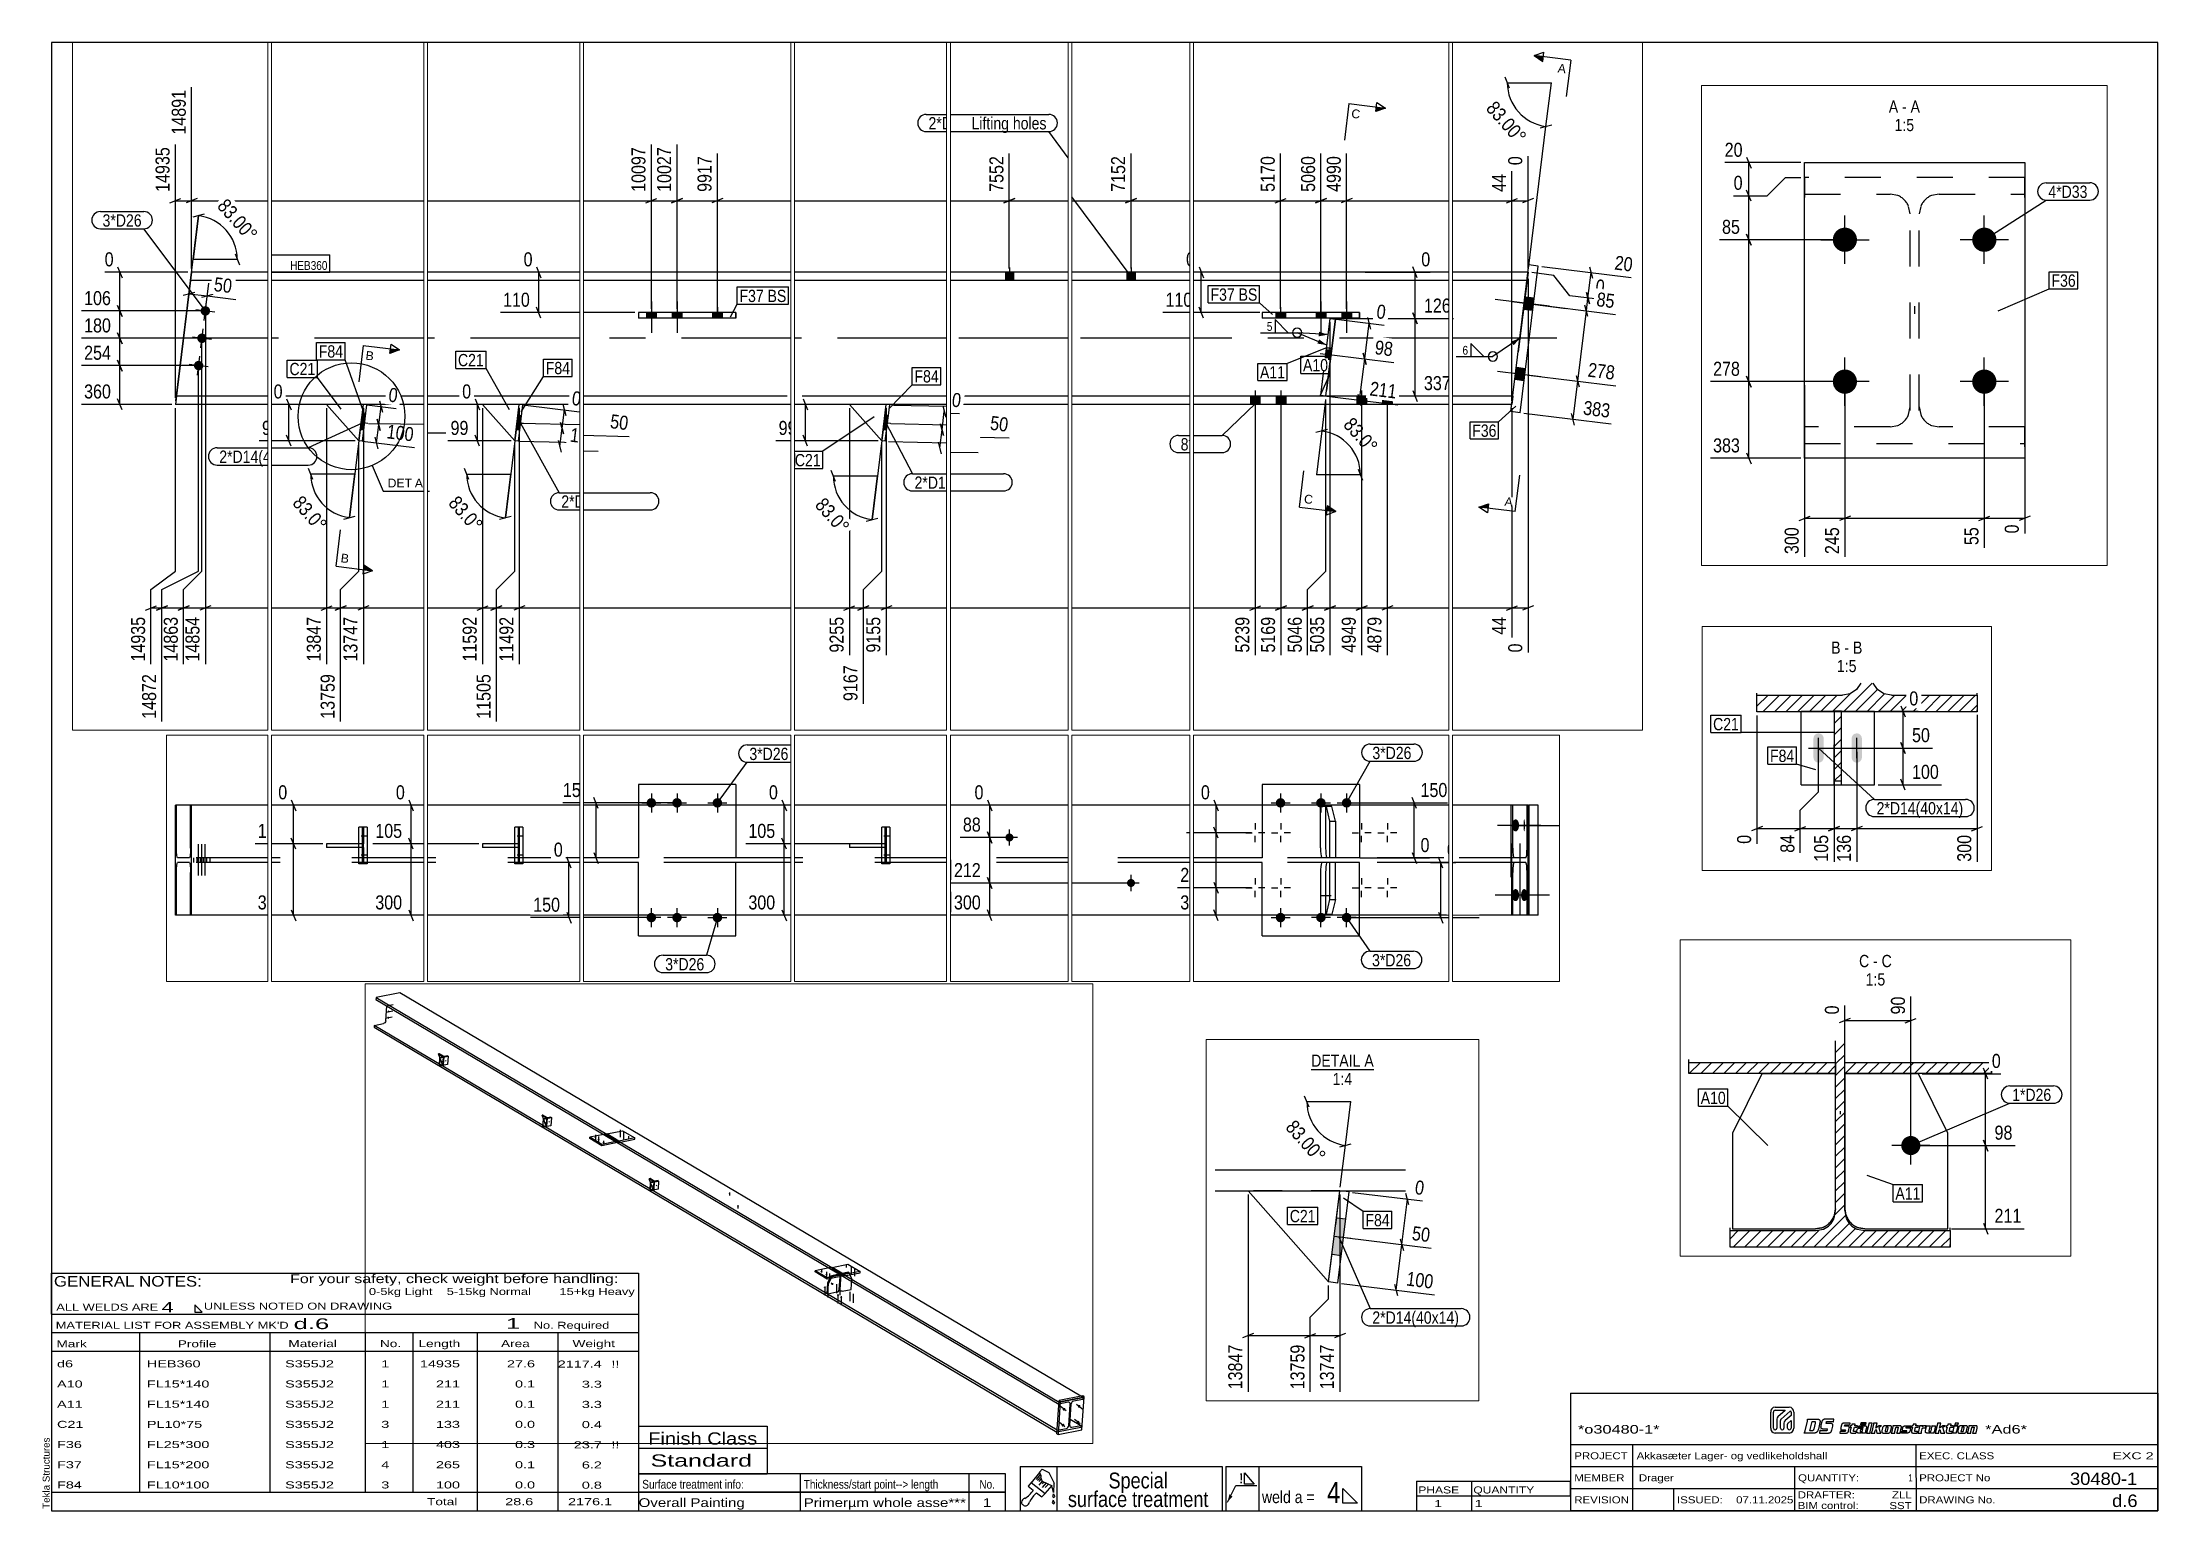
# Paper-space layout 'Layout1' of a CAD drawing. Header units: millimetres. Extents: x 2 to 579, y 5 to 405.
# The model-space entities are those that its viewports show. They can reach past a viewport. Long polylines and large blocks are cut down to what shows.
import ezdxf

# ---------------------------------------------------------------- set-up
doc = ezdxf.new("R2010")
doc.units = ezdxf.units.MM
doc.linetypes.add('DXK_LINE_DOT2', pattern=[3.9198, 1.9599, -1.9599])
doc.linetypes.add('DXK_LINE_DOT3', pattern=[5.9187, 2.979, -0.9799, 0.9799, -0.9799])
for name, color, linetype in [('GRAPHICAL_OBJECTS', 7, 'Continuous'), ('MÅLSÆTNING', 7, 'Continuous'), ('STÅL', 7, 'Continuous'), ('TEKST', 7, 'Continuous')]:
    doc.layers.add(name, color=color, linetype=linetype)
doc.layers.add('Viewport layer', color=7, linetype='Continuous', plot=False)
doc.styles.add('Arial', font='ARIAL.TTF', dxfattribs={"height": 0.2})
doc.styles.add('Arial Narrow', font='ARIALN.TTF', dxfattribs={"height": 0.2})
doc.styles.add('Arial Narrow Bold', font='ARIALNB.TTF', dxfattribs={"height": 0.2})
doc.styles.add('Arial Rounded MT Bold', font='ARLRDBD.TTF', dxfattribs={"height": 0.2})
doc.styles.add('IDAutomationHC39M', font='IDAUTOMATIONHC39M.TTF', dxfattribs={"height": 0.2})

psp = doc.layouts.get("Layout1")

# ---------------------------------------------------------------- texts
at = {"layer": 'GRAPHICAL_OBJECTS', "color": 7, "linetype": 'Continuous'}
for s, height, style, width, p in [('For your safety, check weight before handling:  ', 2.3861, 'Arial Narrow', 1.6, (70, 67)), ('0-5kg Light    5-15kg Normal        15+kg Heavy', 1.9089, 'Arial Narrow', 1.6, (91.5, 63.75)), ('4', 2.86, 'Arial Narrow', 1.794707, (35, 59)), ('A10', 1.909, 'Arial Narrow', 1.794707, (6.5, 38.56)), ('d6', 1.909, 'Arial Narrow', 1.794707, (6.5, 44.06)), ('HEB360', 1.909, 'Arial Narrow', 1.794707, (31, 44.06)), ('FL15*140', 1.909, 'Arial Narrow', 1.794707, (31, 38.56)), ('S355J2', 1.909, 'Arial Narrow', 1.794707, (68.66, 44.06)), ('S355J2', 1.909, 'Arial Narrow', 1.794707, (68.66, 38.56)), ('1', 1.91, 'Arial Narrow', 1.794707, (94.86, 44.06)), ('1', 1.91, 'Arial Narrow', 1.794707, (94.86, 38.56)), ('14935', 1.909, 'Arial Narrow', 1.794707, (105.4, 44.06)), ('211', 1.909, 'Arial Narrow', 1.794707, (109.77, 38.56)), ('27.6', 1.909, 'Arial Narrow', 1.794707, (129.13, 44.06)), ('0.1', 1.909, 'Arial Narrow', 1.794707, (131.32, 38.56)), ('2117.4', 1.909, 'Arial Narrow', 1.794707, (142.96, 44)), ('3.3', 1.909, 'Arial Narrow', 1.794707, (149.53, 38.5)), ('!!', 1.909, 'Arial Narrow', 1.794707, (157.6, 44)), ('A11', 1.909, 'Arial Narrow', 1.794707, (6.5, 33.06)), ('FL15*140', 1.909, 'Arial Narrow', 1.794707, (31, 33.06)), ('S355J2', 1.909, 'Arial Narrow', 1.794707, (68.66, 33.06)), ('1', 1.91, 'Arial Narrow', 1.794707, (94.86, 33.06)), ('211', 1.909, 'Arial Narrow', 1.794707, (109.77, 33.06)), ('0.1', 1.909, 'Arial Narrow', 1.794707, (131.32, 33.06)), ('3.3', 1.909, 'Arial Narrow', 1.794707, (149.53, 33)), ('C21', 1.909, 'Arial Narrow', 1.794707, (6.5, 27.56)), ('PL10*75', 1.909, 'Arial Narrow', 1.794707, (31, 27.56)), ('S355J2', 1.909, 'Arial Narrow', 1.794707, (68.66, 27.56)), ('3', 1.91, 'Arial Narrow', 1.794707, (94.86, 27.56)), ('133', 1.909, 'Arial Narrow', 1.794707, (109.77, 27.56)), ('0.0', 1.909, 'Arial Narrow', 1.794707, (131.32, 27.56)), ('0.4', 1.909, 'Arial Narrow', 1.794707, (149.53, 27.5)), ('F36', 1.909, 'Arial Narrow', 1.794707, (6.5, 22.06)), ('FL25*300', 1.909, 'Arial Narrow', 1.794707, (31, 22.06)), ('S355J2', 1.909, 'Arial Narrow', 1.794707, (68.66, 22.06)), ('1', 1.91, 'Arial Narrow', 1.794707, (94.86, 22.06)), ('403', 1.909, 'Arial Narrow', 1.794707, (109.77, 22.06)), ('0.3', 1.909, 'Arial Narrow', 1.794707, (131.32, 22.06)), ('23.7', 1.909, 'Arial Narrow', 1.794707, (147.34, 22)), ('!!', 1.909, 'Arial Narrow', 1.794707, (157.6, 22)), ('Finish Class', 3.3405, 'Arial Narrow', 1.425378, (167.62, 23)), ('*o30480-1*', 2.333, 'IDAutomationHC39M', 1.425378, (421, 26)), ('*Ad6*', 2.333, 'IDAutomationHC39M', 1.425378, (532, 26.01)), ('F37', 1.909, 'Arial Narrow', 1.794707, (6.5, 16.56)), ('FL15*200', 1.909, 'Arial Narrow', 1.794707, (31, 16.56)), ('S355J2', 1.909, 'Arial Narrow', 1.794707, (68.66, 16.56)), ('4', 1.91, 'Arial Narrow', 1.794707, (94.86, 16.56)), ('265', 1.909, 'Arial Narrow', 1.794707, (109.77, 16.56)), ('0.1', 1.909, 'Arial Narrow', 1.794707, (131.32, 16.56)), ('6.2', 1.909, 'Arial Narrow', 1.794707, (149.53, 16.5)), ('Standard', 3.34, 'Arial Narrow', 1.780292, (168.26, 17)), ('PROJECT', 1.909, 'Arial Narrow', 1.425378, (420, 19)), ('Akkasæter Lager- og vedlikeholdshall', 1.9089, 'Arial Narrow', 1.425378, (437, 19)), ('EXEC. CLASS', 1.9089, 'Arial Narrow', 1.425378, (514, 19)), ('EXC 2', 1.909, 'Arial Narrow', 1.780292, (566.64, 19)), ('F84', 1.909, 'Arial Narrow', 1.794707, (6.5, 11.06)), ('FL10*100', 1.909, 'Arial Narrow', 1.794707, (31, 11.06)), ('S355J2', 1.909, 'Arial Narrow', 1.794707, (68.66, 11.06)), ('3', 1.91, 'Arial Narrow', 1.794707, (94.86, 11.06)), ('100', 1.909, 'Arial Narrow', 1.794707, (109.77, 11.06)), ('0.0', 1.909, 'Arial Narrow', 1.794707, (131.32, 11.06)), ('0.8', 1.909, 'Arial Narrow', 1.794707, (149.53, 11)), ('MEMBER', 1.909, 'Arial Narrow', 1.425378, (420, 13)), ('Drager', 1.909, 'Arial Narrow', 1.42538, (437.61, 13)), ('QUANTITY:', 1.909, 'Arial Narrow', 1.425378, (481, 13)), ('PROJECT No', 1.909, 'Arial Narrow', 1.425378, (514, 13)), ('30480-1', 3.397, 'Arial Rounded MT Bold', 1.1, (555.09, 12)), ('Total', 1.909, 'Arial Narrow', 1.7, (107.33, 6.5)), ('28.6', 1.909, 'Arial Narrow', 1.794707, (128.64, 6.5)), ('2176.1', 1.909, 'Arial Narrow', 1.794707, (145.77, 6.5)), ('Overall Painting', 2.3861, 'Arial Narrow', 1.5, (165, 6)), ('Primerµm whole asse***', 2.3861, 'Arial Narrow', 1.5, (210, 6)), ('1', 2.39, 'Arial Narrow', 1.5, (258.86, 6)), ('1', 1.91, 'Arial Narrow', 1.794707, (381.82, 6)), ('1', 1.91, 'Arial Narrow', 1.794707, (392.86, 6)), ('REVISION', 1.909, 'Arial Narrow', 1.425378, (420, 7)), ('ISSUED:', 1.909, 'Arial Narrow', 1.425378, (448, 7)), ('07.11.2025', 1.909, 'Arial Narrow', 1.425378, (464.11, 7)), ('DRAFTER:', 1.909, 'Arial Narrow', 1.425378, (480.91, 8.35)), ('BIM control:', 1.9089, 'Arial Narrow', 1.425378, (480.9, 5.44)), ('SST', 1.909, 'Arial Narrow', 1.425378, (505.88, 5.43)), ('ZLL', 1.909, 'Arial Narrow', 1.425378, (506.58, 8.35)), ('DRAWING No.', 1.9089, 'Arial Narrow', 1.425378, (514, 7)), ('d.6', 3.397, 'Arial Rounded MT Bold', 1.1, (566.58, 6))]:
    psp.add_text(s, height=height, dxfattribs=dict(at, style=style, width=width)).set_placement(p)
at = {"layer": 'GRAPHICAL_OBJECTS', "color": 7}
for s, height, style, width, p in [('GENERAL NOTES:', 2.8633, 'Arial Narrow', 1.4, (5.65, 66.06)), ('ALL WELDS ARE', 1.9089, 'Arial Narrow', 1.6, (6.29, 59.5)), ('UNLESS NOTED ON DRAWING', 1.9089, 'Arial Narrow', 1.6, (46.52, 59.78)), ("MATERIAL LIST FOR ASSEMBLY MK'D", 1.9089, 'Arial Narrow', 1.6, (6.15, 54.56)), ('d.6', 2.912, 'Arial Rounded MT Bold', 1.794707, (70.97, 54.47)), ('1', 2.91, 'Arial Rounded MT Bold', 1.794707, (128.86, 54.56)), ('No. Required', 1.9089, 'Arial Narrow', 1.6, (136.41, 54.56)), ('Mark', 1.909, 'Arial Narrow', 1.7, (6.34, 49.5)), ('Profile', 1.909, 'Arial Narrow', 1.7, (39.41, 49.5)), ('Material', 1.909, 'Arial Narrow', 1.7, (69.54, 49.56)), ('No.', 1.909, 'Arial Narrow', 1.7, (94.5, 49.56)), ('Length', 1.909, 'Arial Narrow', 1.7, (105, 49.56)), ('Area', 1.909, 'Arial Narrow', 1.7, (127.5, 49.56)), ('Weight', 1.909, 'Arial Narrow', 1.7, (147, 49.56)), ('PHASE', 1.909, 'Arial Narrow', 1.5, (377.5, 9.69)), ('QUANTITY', 1.909, 'Arial Narrow', 1.5, (392.5, 9.69))]:
    psp.add_text(s, height=height, dxfattribs=dict(at, style=style, width=width)).set_placement(p)
at = {"layer": 'GRAPHICAL_OBJECTS', "color": 174, "linetype": 'Continuous', "style": 'Arial'}
psp.add_text('Tekla Structures', height=1.9102, rotation=90, dxfattribs=at).set_placement((4.5, 5.5))
at = {"layer": 'GRAPHICAL_OBJECTS', "color": 7, "linetype": 'Continuous', "style": 'Arial Narrow'}
for s, height, p in [('Surface treatment info:', 2.3861, (166, 11)), ('Thickness/start point--> length', 2.3861, (210, 11)), ('Special', 4.295, (293.07, 11.08)), ('4', 5.73, (352.61, 7.11)), ('1', 1.91, (511.03, 13)), ('surface treatment', 4.2949, (282, 6)), ('weld a =', 3.34, (334.88, 7.06))]:
    psp.add_text(s, height=height, dxfattribs=at).set_placement(p)
at = {"layer": 'GRAPHICAL_OBJECTS', "color": 7, "style": 'Arial Narrow'}
psp.add_text('No.', height=2.386, dxfattribs=at).set_placement((257.87, 11))
at = {"layer": 'GRAPHICAL_OBJECTS', "color": 2, "linetype": 'Continuous', "style": 'Arial Narrow Bold', "width": 0.99921}
psp.add_text('!', height=2.73, dxfattribs=at).set_placement((328.73, 12.42))

msp = doc.modelspace()

# ---------------------------------------------------------------- hatches: boundary and pattern name
at = {"layer": 'STÅL', "linetype": 'Continuous'}
for points in [[(52727.4, 4775.5), (52727.8, 4772.8), (52727.9, 4770.2), (52727.7, 4767.8), (52727.3, 4765.6), (52726.6, 4763.9), (52725.6, 4762.6), (52724.5, 4761.8), (52723.3, 4761.5), (52721.9, 4761.8), (52720.6, 4762.7), (52719.2, 4764.1), (52718, 4765.9), (52716.9, 4768.1), (52716, 4770.5), (52715.4, 4773.2), (52715, 4775.8), (52714.9, 4778.4), (52715.1, 4780.9), (52715.5, 4783), (52716.2, 4784.8), (52717.1, 4786.1), (52718.3, 4786.9), (52719.5, 4787.1), (52720.8, 4786.8), (52722.2, 4786), (52723.5, 4784.6), (52724.8, 4782.8), (52725.8, 4780.6), (52726.7, 4778.1)], [(52722.8, 4708.3), (52723.2, 4705.6), (52723.3, 4703), (52723.1, 4700.6), (52722.7, 4698.4), (52722, 4696.6), (52721.1, 4695.3), (52719.9, 4694.5), (52718.7, 4694.3), (52717.4, 4694.6), (52716, 4695.5), (52714.7, 4696.8), (52713.4, 4698.6), (52712.4, 4700.8), (52711.5, 4703.3), (52710.8, 4705.9), (52710.4, 4708.6), (52710.3, 4711.2), (52710.5, 4713.6), (52710.9, 4715.8), (52711.6, 4717.5), (52712.6, 4718.9), (52713.7, 4719.6), (52714.9, 4719.9), (52716.3, 4719.6), (52717.6, 4718.7), (52719, 4717.4), (52720.2, 4715.5), (52721.3, 4713.4), (52722.2, 4710.9)], [(52718.2, 4641), (52718.6, 4638.4), (52718.7, 4635.7), (52718.6, 4633.3), (52718.1, 4631.2), (52717.4, 4629.4), (52716.5, 4628.1), (52715.4, 4627.3), (52714.1, 4627), (52712.8, 4627.3), (52711.4, 4628.2), (52710.1, 4629.6), (52708.9, 4631.4), (52707.8, 4633.6), (52706.9, 4636), (52706.3, 4638.7), (52705.9, 4641.3), (52705.7, 4644), (52705.9, 4646.4), (52706.4, 4648.5), (52707.1, 4650.3), (52708, 4651.6), (52709.1, 4652.4), (52710.4, 4652.7), (52711.7, 4652.3), (52713.1, 4651.5), (52714.4, 4650.1), (52715.6, 4648.3), (52716.7, 4646.1), (52717.6, 4643.7)], [(54969.5, 3331.3), (54966.8, 3331.4), (54964.2, 3331.7), (54961.9, 3332.1), (54959.9, 3332.8), (54958.3, 3333.5), (54957.2, 3334.4), (54956.6, 3335.3), (54956.6, 3336.2), (54957.2, 3337.1), (54958.3, 3338), (54959.9, 3338.7), (54961.9, 3339.3), (54964.2, 3339.8), (54966.8, 3340.1), (54969.5, 3340.2), (54972.2, 3340.1), (54974.8, 3339.8), (54977.2, 3339.3), (54979.2, 3338.7), (54980.8, 3338), (54981.9, 3337.1), (54982.5, 3336.2), (54982.5, 3335.3), (54981.9, 3334.4), (54980.8, 3333.5), (54979.2, 3332.8), (54977.2, 3332.1), (54974.8, 3331.7), (54972.2, 3331.4)], [(55004.5, 3310.6), (55001.8, 3310.7), (54999.2, 3310.9), (54996.9, 3311.4), (54994.9, 3312), (54993.3, 3312.8), (54992.2, 3313.6), (54991.6, 3314.5), (54991.6, 3315.5), (54992.2, 3316.4), (54993.3, 3317.2), (54994.9, 3318), (54996.9, 3318.6), (54999.2, 3319.1), (55001.8, 3319.4), (55004.5, 3319.5), (55007.2, 3319.4), (55009.8, 3319.1), (55012.2, 3318.6), (55014.2, 3318), (55015.8, 3317.2), (55016.9, 3316.4), (55017.5, 3315.5), (55017.5, 3314.5), (55016.9, 3313.6), (55015.8, 3312.8), (55014.2, 3312), (55012.2, 3311.4), (55009.8, 3310.9), (55007.2, 3310.7)], [(55059.5, 3278), (55056.8, 3278.1), (55054.2, 3278.4), (55051.9, 3278.8), (55049.9, 3279.5), (55048.3, 3280.2), (55047.2, 3281.1), (55046.6, 3282), (55046.6, 3282.9), (55047.2, 3283.8), (55048.3, 3284.7), (55049.9, 3285.4), (55051.9, 3286), (55054.2, 3286.5), (55056.8, 3286.8), (55059.5, 3286.9), (55062.2, 3286.8), (55064.8, 3286.5), (55067.2, 3286), (55069.2, 3285.4), (55070.8, 3284.7), (55071.9, 3283.8), (55072.5, 3282.9), (55072.5, 3282), (55071.9, 3281.1), (55070.8, 3280.2), (55069.2, 3279.5), (55067.2, 3278.8), (55064.8, 3278.4), (55062.2, 3278.1)], [(56431.3, 2718.7), (56429.1, 2718.8), (56426.9, 2719), (56424.9, 2719.4), (56423.2, 2719.9), (56421.8, 2720.6), (56420.9, 2721.3), (56420.4, 2722.1), (56420.4, 2722.8), (56420.9, 2723.6), (56421.8, 2724.3), (56423.2, 2725), (56424.9, 2725.5), (56426.9, 2725.9), (56429.1, 2726.1), (56431.3, 2726.2), (56433.6, 2726.1), (56435.8, 2725.9), (56437.8, 2725.5), (56439.5, 2725), (56440.9, 2724.3), (56441.8, 2723.6), (56442.3, 2722.8), (56442.3, 2722.1), (56441.8, 2721.3), (56440.9, 2720.6), (56439.5, 2719.9), (56437.8, 2719.4), (56435.8, 2719), (56433.6, 2718.8)], [(56524, 2579), (56521.7, 2579.1), (56519.5, 2579.3), (56517.5, 2579.7), (56515.8, 2580.2), (56514.4, 2580.9), (56513.5, 2581.6), (56513, 2582.4), (56513, 2583.2), (56513.5, 2583.9), (56514.4, 2584.6), (56515.8, 2585.3), (56517.5, 2585.8), (56519.5, 2586.2), (56521.7, 2586.4), (56524, 2586.5), (56526.2, 2586.4), (56528.4, 2586.2), (56530.4, 2585.8), (56532.1, 2585.3), (56533.5, 2584.6), (56534.4, 2583.9), (56534.9, 2583.2), (56534.9, 2582.4), (56534.4, 2581.6), (56533.5, 2580.9), (56532.1, 2580.2), (56530.4, 2579.7), (56528.4, 2579.3), (56526.2, 2579.1)], [(57433.3, 1871.8), (57430.6, 1871.9), (57428, 1872.2), (57425.7, 1872.6), (57423.6, 1873.3), (57422, 1874), (57420.9, 1874.9), (57420.4, 1875.8), (57420.4, 1876.7), (57420.9, 1877.6), (57422, 1878.5), (57423.6, 1879.2), (57425.7, 1879.8), (57428, 1880.3), (57430.6, 1880.6), (57433.3, 1880.7), (57436, 1880.6), (57438.6, 1880.3), (57440.9, 1879.8), (57443, 1879.2), (57444.6, 1878.5), (57445.7, 1877.6), (57446.2, 1876.7), (57446.2, 1875.8), (57445.7, 1874.9), (57444.6, 1874), (57443, 1873.3), (57440.9, 1872.6), (57438.6, 1872.2), (57436, 1871.9)], [(57488.3, 1839.2), (57485.6, 1839.3), (57483, 1839.6), (57480.7, 1840.1), (57478.6, 1840.7), (57477, 1841.4), (57475.9, 1842.3), (57475.4, 1843.2), (57475.4, 1844.1), (57475.9, 1845), (57477, 1845.9), (57478.6, 1846.6), (57480.7, 1847.2), (57483, 1847.7), (57485.6, 1848), (57488.3, 1848.1), (57491, 1848), (57493.6, 1847.7), (57495.9, 1847.2), (57498, 1846.6), (57499.6, 1845.9), (57500.7, 1845), (57501.2, 1844.1), (57501.2, 1843.2), (57500.7, 1842.3), (57499.6, 1841.4), (57498, 1840.7), (57495.9, 1840.1), (57493.6, 1839.6), (57491, 1839.3)], [(57523.3, 1818.5), (57520.6, 1818.6), (57518, 1818.9), (57515.7, 1819.3), (57513.6, 1819.9), (57512, 1820.7), (57510.9, 1821.5), (57510.4, 1822.5), (57510.4, 1823.4), (57510.9, 1824.3), (57512, 1825.1), (57513.6, 1825.9), (57515.7, 1826.5), (57518, 1827), (57520.6, 1827.3), (57523.3, 1827.4), (57526, 1827.3), (57528.6, 1827), (57530.9, 1826.5), (57533, 1825.9), (57534.6, 1825.1), (57535.7, 1824.3), (57536.2, 1823.4), (57536.2, 1822.5), (57535.7, 1821.5), (57534.6, 1820.7), (57533, 1819.9), (57530.9, 1819.3), (57528.6, 1818.9), (57526, 1818.6)], [(57546.4, 1744.2), (57548.3, 1746.1), (57550.4, 1747.7), (57552.7, 1748.9), (57555.1, 1749.5), (57557.4, 1749.7), (57559.5, 1749.4), (57561.5, 1748.5), (57563.1, 1747.2), (57564.3, 1745.4), (57565.1, 1743.4), (57565.3, 1741.1), (57565.1, 1738.6), (57564.4, 1736.2), (57563.3, 1733.7), (57561.8, 1731.5), (57559.9, 1729.6), (57557.7, 1728), (57555.4, 1726.8), (57553.1, 1726.2), (57550.8, 1726), (57548.6, 1726.4), (57546.6, 1727.2), (57545, 1728.5), (57543.8, 1730.3), (57543.1, 1732.3), (57542.8, 1734.6), (57543, 1737.1), (57543.7, 1739.6), (57544.8, 1742)], [(57469.1, 1692.4), (57466.4, 1692.5), (57463.8, 1692.7), (57461.5, 1693.2), (57459.5, 1693.8), (57457.9, 1694.6), (57456.8, 1695.4), (57456.2, 1696.3), (57456.2, 1697.3), (57456.8, 1698.2), (57457.9, 1699), (57459.5, 1699.8), (57461.5, 1700.4), (57463.8, 1700.9), (57466.4, 1701.2), (57469.1, 1701.3), (57471.8, 1701.2), (57474.4, 1700.9), (57476.8, 1700.4), (57478.8, 1699.8), (57480.4, 1699), (57481.5, 1698.2), (57482.1, 1697.3), (57482.1, 1696.3), (57481.5, 1695.4), (57480.4, 1694.6), (57478.8, 1693.8), (57476.8, 1693.2), (57474.4, 1692.7), (57471.8, 1692.5)], [(57614.1, 1606.5), (57611.4, 1606.6), (57608.8, 1606.8), (57606.5, 1607.3), (57604.5, 1607.9), (57602.9, 1608.7), (57601.8, 1609.5), (57601.2, 1610.4), (57601.2, 1611.4), (57601.8, 1612.3), (57602.9, 1613.1), (57604.5, 1613.9), (57606.5, 1614.5), (57608.8, 1615), (57611.4, 1615.3), (57614.1, 1615.4), (57616.8, 1615.3), (57619.4, 1615), (57621.8, 1614.5), (57623.8, 1613.9), (57625.4, 1613.1), (57626.5, 1612.3), (57627.1, 1611.4), (57627.1, 1610.4), (57626.5, 1609.5), (57625.4, 1608.7), (57623.8, 1607.9), (57621.8, 1607.3), (57619.4, 1606.8), (57616.8, 1606.6)], [(57649.1, 1585.7), (57646.4, 1585.8), (57643.8, 1586.1), (57641.5, 1586.6), (57639.5, 1587.2), (57637.9, 1588), (57636.8, 1588.8), (57636.2, 1589.7), (57636.2, 1590.6), (57636.8, 1591.6), (57637.9, 1592.4), (57639.5, 1593.2), (57641.5, 1593.8), (57643.8, 1594.2), (57646.4, 1594.5), (57649.1, 1594.6), (57651.8, 1594.5), (57654.4, 1594.2), (57656.8, 1593.8), (57658.8, 1593.2), (57660.4, 1592.4), (57661.5, 1591.6), (57662.1, 1590.6), (57662.1, 1589.7), (57661.5, 1588.8), (57660.4, 1588), (57658.8, 1587.2), (57656.8, 1586.6), (57654.4, 1586.1), (57651.8, 1585.8)], [(7674.4, 1248), (7652.4, 1248), (7652.4, 1225.5), (7674.4, 1225.5)], [(8074.4, 1248), (8052.4, 1248), (8052.4, 1225.5), (8074.4, 1225.5)], [(15227.7, 1144.2), (15231.7, 1176.9), (15206.9, 1180), (15202.9, 1147.2)], [(15227.7, 1144.2), (15231.7, 1176.9), (15206.9, 1180), (15202.9, 1147.2)], [(348.8, 1144, -1), (374.6, 1140.8, -1)], [(5130.8, 1138), (5104.8, 1138), (5104.8, 1123), (5130.8, 1123)], [(5200.8, 1138), (5174.8, 1138), (5174.8, 1123), (5200.8, 1123)], [(5284.8, 1123), (5310.8, 1123), (5310.8, 1138), (5284.8, 1138)], [(10032.3, 1123), (10058.3, 1123), (10058.3, 1138), (10032.3, 1138)], [(10168.3, 1138), (10142.3, 1138), (10142.3, 1123), (10168.3, 1123)], [(10238.3, 1138), (10212.3, 1138), (10212.3, 1123), (10238.3, 1123)], [(339.6, 1069.6, -1), (365.4, 1066.4, -1)], [(10169.6, 1037.9), (10166.5, 1012.1), (10181.3, 1010.3), (10184.5, 1036.1)], [(330.5, 995.1, -1), (356.3, 992, -1)], [(15183.4, 988.1), (15179.3, 955.3), (15204.1, 952.3), (15208.2, 985)], [(15183.4, 988.1), (15179.3, 955.3), (15204.1, 952.3), (15208.2, 985)], [(9989.2, 910.5), (9963.2, 910.5), (9963.2, 888), (9989.2, 888)], [(9989.2, 910.5), (9963.2, 910.5), (9963.2, 888), (9989.2, 888)], [(10059.2, 910.5), (10033.2, 910.5), (10033.2, 888), (10059.2, 888)], [(10059.2, 910.5), (10033.2, 910.5), (10033.2, 888), (10059.2, 888)], [(10279.2, 910.5), (10253.2, 910.5), (10253.2, 888), (10279.2, 888)], [(10279.2, 910.5), (10253.2, 910.5), (10253.2, 888), (10279.2, 888)], [(10349.2, 910.5), (10323.2, 910.5), (10323.2, 888), (10349.2, 888)], [(10349.2, 910.5), (10323.2, 910.5), (10323.2, 888), (10349.2, 888)], [(1464.9, 858.2), (1460, 818.5), (1469.9, 817.3), (1474.8, 857)], [(1464.9, 858.2), (1460, 818.5), (1469.9, 817.3), (1474.8, 857)], [(3719.2, 858.2), (3714.3, 818.5), (3724.2, 817.3), (3729.1, 857)], [(3719.2, 858.2), (3714.3, 818.5), (3724.2, 817.3), (3729.1, 857)], [(6056.6, 858.2), (6051.7, 818.5), (6061.7, 817.3), (6066.5, 857)], [(6056.6, 858.2), (6051.7, 818.5), (6061.7, 817.3), (6066.5, 857)], [(29277.2, 486.3, -1), (29251.2, 486.3, -1)], [(29347.2, 486.3, -1), (29321.2, 486.3, -1)], [(29457.2, 486.3, -1), (29431.2, 486.3, -1)], [(34204.7, 486.3, -1), (34178.7, 486.3, -1)], [(34314.7, 486.3, -1), (34288.7, 486.3, -1)], [(34384.7, 486.3, -1), (34358.7, 486.3, -1)], [(39337.3, 425), (39337, 421.6), (39336.4, 418.3), (39335.4, 415.3), (39334.1, 412.8), (39332.5, 410.7), (39330.7, 409.3), (39328.8, 408.6), (39326.8, 408.6), (39324.8, 409.3), (39323, 410.7), (39321.4, 412.8), (39320.1, 415.3), (39319.1, 418.3), (39318.5, 421.6), (39318.3, 425), (39318.5, 428.5), (39319.1, 431.7), (39320.1, 434.7), (39321.4, 437.3), (39323, 439.3), (39324.8, 440.7), (39326.8, 441.4), (39328.8, 441.4), (39330.7, 440.7), (39332.5, 439.3), (39334.1, 437.3), (39335.4, 434.7), (39336.4, 431.7), (39337, 428.5)], [(39353.3, 425), (39353.3, 421.6), (39353.2, 418.3), (39353, 415.3), (39352.7, 412.8), (39352.3, 410.7), (39352, 409.3), (39351.5, 408.6), (39351.1, 408.6), (39350.7, 409.3), (39350.3, 410.7), (39350, 412.8), (39349.7, 415.3), (39349.5, 418.3), (39349.4, 421.6), (39349.3, 425), (39349.4, 428.5), (39349.5, 431.7), (39349.7, 434.7), (39350, 437.3), (39350.3, 439.3), (39350.7, 440.7), (39351.1, 441.4), (39351.5, 441.4), (39352, 440.7), (39352.3, 439.3), (39352.7, 437.3), (39353, 434.7), (39353.2, 431.7), (39353.3, 428.5)], [(66140.9, 460.3, -1), (66140.9, 427.3, -1)], [(66330.9, 427.3, -1), (66330.9, 460.3, -1)], [(60233.3, 412.8), (60235.7, 415.3), (60238.4, 417.3), (60241.4, 418.8), (60244.4, 419.7), (60247.3, 419.9), (60250, 419.4), (60252.5, 418.3), (60254.5, 416.6), (60256.1, 414.4), (60257.1, 411.8), (60257.4, 408.9), (60257.1, 405.8), (60256.3, 402.7), (60254.8, 399.6), (60252.8, 396.8), (60250.5, 394.3), (60247.7, 392.3), (60244.8, 390.8), (60241.8, 390), (60238.9, 389.8), (60236.1, 390.2), (60233.7, 391.3), (60231.6, 393), (60230.1, 395.2), (60229.1, 397.8), (60228.8, 400.7), (60229, 403.8), (60229.9, 407), (60231.4, 410)], [(31798.8, 392, -1), (31820.8, 392, -1)], [(60068.8, 380.4), (60071.2, 382.8), (60073.9, 384.8), (60076.8, 386.3), (60079.8, 387.2), (60082.7, 387.4), (60085.5, 386.9), (60088, 385.8), (60090, 384.2), (60091.5, 382), (60092.5, 379.3), (60092.9, 376.4), (60092.6, 373.3), (60091.7, 370.2), (60090.3, 367.1), (60088.3, 364.3), (60085.9, 361.8), (60083.2, 359.8), (60080.3, 358.3), (60077.3, 357.5), (60074.3, 357.3), (60071.6, 357.7), (60069.1, 358.8), (60067.1, 360.5), (60065.6, 362.7), (60064.6, 365.3), (60064.2, 368.2), (60064.5, 371.3), (60065.4, 374.5), (60066.8, 377.5)], [(32198.8, 268, -1), (32220.8, 268, -1)], [(66124.4, 250.5, -1), (66157.4, 250.5, -1)], [(66314.4, 250.5, -1), (66347.4, 250.5, -1)], [(39337.3, 235), (39337, 231.6), (39336.4, 228.3), (39335.4, 225.3), (39334.1, 222.8), (39332.5, 220.7), (39330.7, 219.3), (39328.8, 218.6), (39326.8, 218.6), (39324.8, 219.3), (39323, 220.7), (39321.4, 222.8), (39320.1, 225.3), (39319.1, 228.3), (39318.5, 231.6), (39318.3, 235), (39318.5, 238.5), (39319.1, 241.7), (39320.1, 244.7), (39321.4, 247.3), (39323, 249.3), (39324.8, 250.7), (39326.8, 251.4), (39328.8, 251.4), (39330.7, 250.7), (39332.5, 249.3), (39334.1, 247.3), (39335.4, 244.7), (39336.4, 241.7), (39337, 238.5)], [(39360, 235), (39359.8, 231.6), (39359.3, 228.3), (39358.4, 225.3), (39357.1, 222.8), (39355.7, 220.7), (39354, 219.3), (39352.2, 218.6), (39350.4, 218.6), (39348.7, 219.3), (39347, 220.7), (39345.5, 222.8), (39344.3, 225.3), (39343.4, 228.3), (39342.8, 231.6), (39342.7, 235), (39342.8, 238.5), (39343.4, 241.7), (39344.3, 244.7), (39345.5, 247.3), (39347, 249.3), (39348.7, 250.7), (39350.4, 251.4), (39352.2, 251.4), (39354, 250.7), (39355.7, 249.3), (39357.1, 247.3), (39358.4, 244.7), (39359.3, 241.7), (39359.8, 238.5)], [(60221.5, 239.5), (60223.9, 242), (60226.7, 244), (60229.6, 245.4), (60232.6, 246.3), (60235.5, 246.5), (60238.3, 246.1), (60240.7, 245), (60242.8, 243.3), (60244.3, 241.1), (60245.3, 238.5), (60245.6, 235.6), (60245.4, 232.4), (60244.5, 229.3), (60243, 226.2), (60241.1, 223.4), (60238.7, 221), (60236, 218.9), (60233, 217.5), (60230, 216.6), (60227.1, 216.4), (60224.4, 216.9), (60221.9, 217.9), (60219.9, 219.6), (60218.3, 221.8), (60217.3, 224.4), (60217, 227.4), (60217.2, 230.5), (60218.1, 233.6), (60219.6, 236.7)], [(60057, 207), (60059.4, 209.5), (60062.1, 211.5), (60065, 213), (60068, 213.8), (60071, 214), (60073.7, 213.6), (60076.2, 212.5), (60078.2, 210.8), (60079.8, 208.6), (60080.7, 206), (60081.1, 203.1), (60080.8, 200), (60079.9, 196.8), (60078.5, 193.8), (60076.5, 190.9), (60074.1, 188.5), (60071.4, 186.4), (60068.5, 185), (60065.5, 184.1), (60062.6, 183.9), (60059.8, 184.4), (60057.4, 185.5), (60055.3, 187.1), (60053.8, 189.3), (60052.8, 192), (60052.4, 194.9), (60052.7, 198), (60053.6, 201.1), (60055, 204.2)], [(29251.2, 173.8, -1), (29277.2, 173.8, -1)], [(29321.2, 173.8, -1), (29347.2, 173.8, -1)], [(29457.2, 173.8, -1), (29431.2, 173.8, -1)], [(34204.7, 173.8, -1), (34178.7, 173.8, -1)], [(34288.7, 173.8, -1), (34314.7, 173.8, -1)], [(34358.7, 173.8, -1), (34384.7, 173.8, -1)], [(72053.8, 186.4), (72051.2, 186.9), (72048.5, 186.4), (72046.2, 184.9), (72044.7, 182.6), (72044.2, 179.9), (72044.2, 153.9), (72044.7, 151.2), (72046.2, 149), (72048.5, 147.4), (72051.2, 146.9), (72053.8, 147.4), (72056.1, 149), (72057.6, 151.2), (72058.2, 153.9), (72058.2, 179.9), (72057.6, 182.6), (72056.1, 184.9)], [(72105.8, 186.4), (72103.2, 186.9), (72100.5, 186.4), (72098.2, 184.9), (72096.7, 182.6), (72096.2, 179.9), (72096.2, 153.9), (72096.7, 151.2), (72098.2, 149), (72100.5, 147.4), (72103.2, 146.9), (72105.8, 147.4), (72108.1, 149), (72109.6, 151.2), (72110.2, 153.9), (72110.2, 179.9), (72109.6, 182.6), (72108.1, 184.9)], [(83791.2, 199), (83786.3, 159.3), (83796.2, 158.1), (83801.1, 197.8)], [(83791.2, 199), (83786.3, 159.3), (83796.2, 158.1), (83801.1, 197.8)], [(78120.8, 150.6, -1), (78146.8, 150.6, -1)]]:
    msp.add_hatch(color=96, dxfattribs=at).paths.add_polyline_path(points)
h = msp.add_hatch(dxfattribs=at)
h.set_pattern_fill('', scale=3.5, style=0, pattern_type=0)
h.set_pattern_definition([(45, (78031.298, 293.173), (-7.85772, 7.85772), [])])
h.paths.add_polyline_path([(78043.8, 293.2), (78031.3, 293.2), (78031.3, 61.9), (78029.2, 51.5), (78023.4, 42.6), (78014.6, 36.7), (78004.3, 34.7), (77887.5, 34.7), (77887.5, 12), (78187.5, 12), (78187.5, 34.7), (78070.8, 34.7), (78060.5, 36.7), (78051.7, 42.6), (78045.9, 51.5), (78043.8, 61.9)])
h = msp.add_hatch(dxfattribs=at)
h.set_pattern_fill('', scale=3.5, style=0, pattern_type=0)
h.set_pattern_definition([(45, (72108.618, 255.274), (-7.8577, 7.8577), [])])
h.paths.add_polyline_path([(72125.7, 255.3), (72108.6, 255.3), (72103, 246.8), (72094.3, 240.9), (72083.9, 238.9), (71967.2, 238.9), (71967.2, 216.2), (72267.2, 216.2), (72267.2, 238.9), (72150.4, 238.9), (72140.1, 240.9), (72131.3, 246.8)])
h = msp.add_hatch(dxfattribs=at)
h.set_pattern_fill('', scale=3.5, style=0, pattern_type=0)
h.set_pattern_definition([(45, (77831.298, 263.878), (-7.8577, 7.8577), [])])
h.paths.add_polyline_path([(78031.3, 263.9), (77831.3, 263.9), (77831.3, 248.8), (78031.3, 248.8)])
h = msp.add_hatch(dxfattribs=at)
h.set_pattern_fill('', scale=3.5, style=0, pattern_type=0)
h.set_pattern_definition([(45, (78043.798, 263.878), (-7.8577, 7.8577), [])])
h.paths.add_polyline_path([(78243.8, 263.9), (78043.8, 263.9), (78043.8, 248.8), (78243.8, 248.8)])
h = msp.add_hatch(dxfattribs=at)
h.set_pattern_fill('', scale=3.5, style=0, pattern_type=0)
h.set_pattern_definition([(45, (72072.171, 216.185), (-7.8577, 7.8577), [])])
h.paths.add_polyline_path([(72082.2, 216.2), (72072.2, 216.2), (72072.2, 122.1), (72082.2, 122.1)])
at = {"layer": 'TEKST', "linetype": 'Continuous'}
for color, points in [(30, [(15257.1, 1834.9), (15255.6, 1822.5), (15232.3, 1838)]), (30, [(10304.6, 1686), (10306.1, 1698.4), (10330.9, 1695.3)]), (3, [(10150, 1085.8), (10174.5, 1078), (10149.2, 1073.3)]), (3, [(10150.4, 1065.1), (10171.1, 1049.7), (10145.6, 1053.5)]), (3, [(10150.4, 1065.1), (10171.1, 1049.7), (10145.6, 1053.5)]), (3, [(15168.9, 1059.2), (15193.2, 1068), (15175.9, 1048.9)]), (30, [(1541, 1026.9), (1542.5, 1039.3), (1567.3, 1036.3)]), (30, [(10171.1, 598.9), (10172.7, 611.3), (10195.9, 595.8)]), (30, [(15107.6, 617.2), (15106.1, 604.8), (15081.3, 607.9)]), (30, [(1468.6, 437.8), (1470.2, 450.2), (1493.5, 434.7)])]:
    msp.add_hatch(color=color, dxfattribs=at).paths.add_polyline_path(points)

# ---------------------------------------------------------------- linework, layer by layer
at = {"layer": 'MÅLSÆTNING', "color": 7, "linetype": 'Continuous'}
for p, q in [((15164.7, 1749.4), (15152.7, 1779.4)), ((15158.7, 1764.4), (15278.7, 1764.4)), ((15264.1, 1645.3), (15278.7, 1764.4)), ((324.3, 1258), (324.3, 1752.1)), ((324.3, 1258), (324.3, 1752.1)), ((15216.5, 1257.9), (15264.1, 1645.3)), ((15248.4, 1641.2), (15279.7, 1649.5)), ((280.1, 906.1), (280.1, 1596.1)), ((5117.8, 1148), (5117.8, 1596.1)), ((5187.8, 1148), (5187.8, 1596.1)), ((5187.8, 1148), (5187.8, 1596.1)), ((5297.8, 1140.5), (5297.8, 1571.7)), ((5297.8, 1140.5), (5297.8, 1571.7)), ((7663.1, 1258), (7663.1, 1571.7)), ((8063.4, 1258), (8063.4, 1571.7)), ((10045.3, 1148), (10045.3, 1571.7)), ((10045.3, 1148), (10045.3, 1571.7)), ((10155.3, 1140.5), (10155.3, 1571.7)), ((10225.3, 1148), (10225.3, 1571.7)), ((10225.3, 1148), (10225.3, 1571.7)), ((15215.3, 1258), (15215.3, 1564)), ((15171.1, 898), (15171.1, 1522.9)), ((265.1, 1436.6), (295.1, 1448.6)), ((280.1, 1442.6), (324.3, 1442.6)), ((339.3, 1448.6), (309.3, 1436.6)), ((339.3, 1448.6), (309.3, 1436.6)), ((324.3, 1442.6), (5117.8, 1442.6)), ((5102.8, 1436.6), (5132.8, 1448.6)), ((5117.8, 1442.6), (5187.8, 1442.6)), ((5172.8, 1436.6), (5202.8, 1448.6)), ((5202.8, 1448.6), (5172.8, 1436.6)), ((5187.8, 1442.6), (5297.8, 1442.6)), ((5312.8, 1448.6), (5282.8, 1436.6)), ((5312.8, 1448.6), (5282.8, 1436.6)), ((5297.8, 1442.6), (7663.1, 1442.6)), ((7648.1, 1436.6), (7678.1, 1448.6)), ((7663.1, 1442.6), (8063.4, 1442.6)), ((8048.4, 1436.6), (8078.4, 1448.6)), ((8063.4, 1442.6), (10045.3, 1442.6)), ((10030.3, 1436.6), (10060.3, 1448.6)), ((10030.3, 1436.6), (10060.3, 1448.6)), ((10045.3, 1442.6), (10155.3, 1442.6)), ((10140.3, 1436.6), (10170.3, 1448.6)), ((10155.3, 1442.6), (10225.3, 1442.6)), ((10240.3, 1448.6), (10210.3, 1436.6)), ((10240.3, 1448.6), (10210.3, 1436.6)), ((10225.3, 1442.6), (15171.1, 1442.6)), ((15156.1, 1436.6), (15186.1, 1448.6)), ((15156.1, 1436.6), (15186.1, 1448.6)), ((15171.1, 1442.6), (15215.3, 1442.6)), ((15230.3, 1448.6), (15200.3, 1436.6)), ((281.3, 897.9), (343.2, 1402.1)), ((358.8, 1406.2), (327.6, 1397.9)), ((343.2, 1402.1), (328.6, 1283)), ((442.6, 1298), (454.6, 1268)), ((448.6, 1283), (328.6, 1283)), ((314.3, 1248), (87.3, 1248)), ((122.7, 1263), (134.7, 1233)), ((128.7, 1142.4), (128.7, 1248)), ((5024.3, 1248), (3734.7, 1248)), ((3770, 1263), (3782, 1233)), ((3776, 1138), (3776, 1248)), ((9988.7, 1248), (8213.4, 1248)), ((9823.2, 1263), (9835.2, 1233)), ((9829.2, 1138), (9829.2, 1248)), ((10276.2, 1248), (10453.2, 1248)), ((10417.8, 1233), (10405.8, 1263)), ((10411.8, 1122), (10411.8, 1248)), ((15285.3, 1239.4), (15225.2, 1246.8)), ((15285.3, 1239.4), (15225.2, 1246.8)), ((15252.4, 1263.6), (15495.9, 1233.7)), ((15378.4, 1177.6), (15386.9, 1247.1)), ((15382.8, 1262.7), (15391.1, 1231.4)), ((313.3, 1158.4), (321.4, 1224.6)), ((15215.3, 1229.8), (15215.3, 212.1)), ((15328.8, 1183.7), (15285.3, 1239.4)), ((15328.8, 1183.7), (15285.3, 1239.4)), ((362.9, 1152.3), (371, 1218.5)), ((301.5, 1185.3), (332.7, 1193.5)), ((317.1, 1189.4), (366.7, 1183.3)), ((382.3, 1187.4), (351.1, 1179.2)), ((15419.5, 1172.5), (15328.8, 1183.7)), ((15419.5, 1172.5), (15328.8, 1183.7)), ((15374.1, 1142.8), (15378.4, 1177.6)), ((15382.5, 1162), (15374.3, 1193.2)), ((15374.3, 1193.2), (15382.5, 1162)), ((134.7, 1127.4), (122.7, 1157.4)), ((122.7, 1157.4), (134.7, 1127.4)), ((15207.4, 1163.3), (15453.9, 1133)), ((15207.4, 1163.3), (15453.9, 1133)), ((15378.3, 1127.2), (15370, 1158.5)), ((15378.3, 1127.2), (15370, 1158.5)), ((351.7, 1142.4), (24, 1142.4)), ((351.7, 1142.4), (24, 1142.4)), ((128.7, 1068), (128.7, 1142.4)), ((361.7, 1132.4), (361.7, 180)), ((361.7, 1132.4), (361.7, 180)), ((5072.8, 1138), (3671.4, 1138)), ((3782, 1123), (3770, 1153)), ((9988.7, 1138), (8150.1, 1138)), ((9835.2, 1123), (9823.2, 1153)), ((10405.8, 1137), (10417.8, 1107)), ((10417.8, 1107), (10405.8, 1137)), ((15350.6, 950.9), (15374.1, 1142.8)), ((10179.9, 1112), (10179.9, 204.4)), ((10179.9, 1112), (10179.9, 204.4)), ((10189.9, 1122), (15011.9, 1122)), ((10189.9, 1122), (15011.9, 1122)), ((10189.9, 1120.8), (10327.5, 1103.9)), ((10274.5, 1011.9), (10286.4, 1109)), ((10282.3, 1124.6), (10290.5, 1093.3)), ((10411.8, 910.8), (10411.8, 1122)), ((128.7, 993.5), (128.7, 1068)), ((352.5, 433.4), (352.5, 1058)), ((352.5, 433.4), (352.5, 1058)), ((10178, 1023.8), (10354.2, 1002.1)), ((10178, 1023.8), (10354.2, 1002.1)), ((10278.6, 996.3), (10270.4, 1027.5)), ((10270.4, 1027.5), (10278.6, 996.3)), ((333.4, 993.5), (24, 993.5)), ((122.7, 1008.5), (134.7, 978.5)), ((128.7, 888), (128.7, 993.5)), ((10260.7, 899.5), (10274.5, 1011.9)), ((343.4, 433.4), (343.4, 983.5)), ((343.4, 433.4), (343.4, 983.5)), ((15216.1, 967.4), (15454.5, 938.2)), ((15216.1, 967.4), (15454.5, 938.2)), ((15337.9, 847.4), (15350.6, 950.9)), ((15346.5, 966.5), (15354.7, 935.3)), ((15346.5, 966.5), (15354.7, 935.3)), ((10405.8, 925.8), (10417.8, 895.8)), ((134.7, 873), (122.7, 903)), ((1259.4, 903), (1271.4, 873)), ((3602.7, 903), (3614.7, 873)), ((5834.2, 903), (5846.2, 873)), ((10167.9, 900.6), (10157.4, 815.5)), ((10164.2, 911.4), (10364.6, 886.8)), ((10169.1, 433.4), (10169.1, 900.8)), ((10169.1, 433.4), (10169.1, 900.8)), ((10179.1, 910.8), (15011.9, 910.8)), ((10264.8, 883.9), (10256.6, 915.2)), ((270.1, 888), (24, 888)), ((280.1, 433.4), (280.1, 878)), ((1358.5, 888), (1224, 888)), ((1265.4, 788.7), (1265.4, 888)), ((1467.3, 878.1), (1430.6, 579.4)), ((1468.5, 878), (1468.5, 180)), ((1468.5, 878), (1468.5, 180)), ((1478.4, 886.8), (1557.7, 877)), ((1512.5, 897.7), (1520.7, 866.5)), ((3612.8, 888), (3567.3, 888)), ((3608.7, 788.7), (3608.7, 888)), ((3721.6, 878.1), (3684.9, 579)), ((3722.8, 878), (3722.8, 180)), ((3722.8, 878), (3722.8, 180)), ((3732.8, 886.8), (3886.8, 867.8)), ((3841.6, 888.5), (3849.9, 857.3)), ((5950.3, 888), (5496.3, 888)), ((5840.2, 788.7), (5840.2, 888)), ((5960.3, 878), (5960.3, 204.4)), ((5960.3, 878), (5960.3, 204.4)), ((6059, 878.1), (6021.7, 573.9)), ((6060.3, 878), (6060.3, 204.4)), ((6060.3, 878), (6060.3, 204.4)), ((6080.1, 885.5), (7527.1, 863.5)), ((6214.7, 884.1), (6222.9, 852.9)), ((15171.1, 878), (15171.1, 253.1)), ((6212.7, 818.9), (6218.8, 868.5)), ((9976.2, 858), (9976.2, 204.4)), ((10046.2, 858), (10046.2, 204.4)), ((10266.2, 858), (10266.2, 204.4)), ((15203.4, 863.9), (15441.8, 834.6)), ((15342, 831.7), (15333.7, 863)), ((1504.4, 782.8), (1510.5, 832.4)), ((1506.4, 848.1), (1514.7, 816.8)), ((3726.7, 837.1), (5057.6, 800.8)), ((3835.5, 838.9), (3843.8, 807.6)), ((6073, 836), (7662.9, 796.4)), ((6073, 836), (7662.9, 796.4)), ((6216.8, 803.3), (6208.6, 834.5)), ((6208.6, 834.5), (6216.8, 803.3)), ((3833.6, 773.6), (3839.6, 823.3)), ((6206.6, 769.3), (6212.7, 818.9)), ((10173, 819.6), (10141.8, 811.3)), ((10157.4, 815.5), (10142.8, 696.3)), ((1446.3, 788.7), (508.8, 788.7)), ((1271.4, 773.7), (1259.4, 803.7)), ((1466.2, 787.5), (1608.3, 770.1)), ((1508.6, 767.2), (1500.3, 798.4)), ((3700.7, 788.7), (3528.4, 788.7)), ((3614.7, 773.7), (3602.7, 803.7)), ((3720.6, 787.5), (4972.5, 760.9)), ((3837.7, 758), (3829.4, 789.3)), ((6038.1, 788.7), (5457.4, 788.7)), ((5846.2, 773.7), (5834.2, 803.7)), ((6066.9, 786.4), (7577.8, 756.5)), ((6210.7, 753.6), (6202.5, 784.9)), ((1456.3, 433.4), (1456.3, 778.7)), ((1456.3, 433.4), (1456.3, 778.7)), ((3710.7, 433.4), (3710.7, 778.7)), ((3710.7, 433.4), (3710.7, 778.7)), ((6048.1, 433.4), (6048.1, 778.7)), ((6048.1, 433.4), (6048.1, 778.7)), ((1331.2, 683.5), (1319.2, 713.5)), ((1325.2, 698.5), (1445.2, 698.5)), ((1430.6, 579.4), (1445.2, 698.5)), ((3585.5, 683.1), (3573.5, 713.1)), ((3579.5, 698.1), (3699.5, 698.1)), ((3684.9, 579), (3699.5, 698.1)), ((5922.3, 678), (5910.3, 708)), ((5916.3, 693), (6036.3, 693)), ((6021.7, 573.9), (6036.3, 693)), ((10262.8, 696.3), (10142.8, 696.3)), ((10256.8, 711.3), (10268.8, 681.3)), ((1415, 575.2), (1446.2, 583.5)), ((3669.3, 574.8), (3700.5, 583.1)), ((6006.1, 569.7), (6037.3, 578)), ((66080.9, 548.8), (65977.1, 548.8)), ((66013, 496.3), (66007, 511.3)), ((66035, 503.8), (66060, 528.8)), ((66035, 503.8), (66060, 528.8)), ((66060, 528.8), (66080.9, 528.8)), ((66060, 528.8), (66080.9, 528.8)), ((25418.5, 495), (25430.5, 465)), ((25738.9, 495), (25750.9, 465)), ((29324.2, 486.3), (27988.2, 486.3)), ((29119.4, 471.3), (29107.4, 501.3)), ((29113.4, 336.3), (29113.4, 486.3)), ((29620.1, 495), (29632.1, 465)), ((31750.1, 495), (31762.1, 465)), ((34381.7, 486.3), (34646.3, 486.3)), ((34562.2, 471.3), (34550.2, 501.3)), ((34556.2, 336.3), (34556.2, 486.3)), ((65989.3, 503.8), (66035, 503.8)), ((66010, 443.8), (66010, 503.8)), ((25473.3, 480), (25383.1, 480)), ((25424.5, 375), (25424.5, 480)), ((25775.6, 480), (25703.6, 480)), ((25744.9, 375), (25744.9, 480)), ((29635.4, 480), (29584.7, 480)), ((29626.1, 375), (29626.1, 480)), ((31891.3, 480), (31714.7, 480)), ((31756.1, 392), (31756.1, 480)), ((34015.9, 405), (34015.9, 480)), ((66129.7, 443.8), (65969.8, 443.8)), ((66129.7, 443.8), (65969.8, 443.8)), ((66007, 451.3), (66013, 436.3)), ((66013, 436.3), (66007, 451.3)), ((66010, 250.5), (66010, 443.8)), ((213.4, 383.4), (280.1, 433.4)), ((243.4, 383.4), (343.4, 433.4)), ((243.4, 383.4), (343.4, 433.4)), ((302.5, 383.4), (352.5, 433.4)), ((302.5, 383.4), (352.5, 433.4)), ((1406.3, 383.4), (1456.3, 433.4)), ((1406.3, 383.4), (1456.3, 433.4)), ((3660.7, 383.4), (3710.7, 433.4)), ((3660.7, 383.4), (3710.7, 433.4)), ((5998.1, 383.4), (6048.1, 433.4)), ((5998.1, 383.4), (6048.1, 433.4)), ((10119.1, 383.4), (10169.1, 433.4)), ((10119.1, 383.4), (10169.1, 433.4)), ((34021.9, 390), (34009.9, 420)), ((31799.8, 392), (31675.8, 392)), ((31799.8, 392), (31675.8, 392)), ((31762.1, 377), (31750.1, 407)), ((31750.1, 407), (31762.1, 377)), ((31756.1, 268), (31756.1, 392)), ((34112.7, 405), (32361.2, 405)), ((34015.9, 255), (34015.9, 405)), ((213.4, 180), (213.4, 383.4)), ((243.4, 24), (243.4, 383.4)), ((302.5, 180), (302.5, 383.4)), ((1406.3, 24), (1406.3, 383.4)), ((3660.7, 24), (3660.7, 383.4)), ((5998.1, 72.4), (5998.1, 383.4)), ((10119.1, 204.4), (10119.1, 383.4)), ((25504.9, 375), (24643.6, 375)), ((25504.9, 375), (24643.6, 375)), ((25430.5, 360), (25418.5, 390)), ((25430.5, 360), (25418.5, 390)), ((25424.5, 180), (25424.5, 375)), ((27759.3, 375), (25640.3, 375)), ((25750.9, 360), (25738.9, 390)), ((25744.9, 180), (25744.9, 375)), ((30140.6, 375), (29521.4, 375)), ((29632.1, 360), (29620.1, 390)), ((29626.1, 180), (29626.1, 375)), ((29107.4, 351.3), (29119.4, 321.3)), ((34550.2, 351.3), (34562.2, 321.3)), ((78133.8, 155.6), (78133.8, 353.6)), ((213.4, 333.4), (243.4, 333.4)), ((228.4, 327.4), (258.4, 339.4)), ((243.4, 333.4), (302.5, 333.4)), ((287.5, 327.4), (317.5, 339.4)), ((302.5, 333.4), (361.7, 333.4)), ((376.7, 339.4), (346.7, 327.4)), ((376.7, 339.4), (346.7, 327.4)), ((361.7, 333.4), (1368.5, 333.4)), ((1353.5, 327.4), (1383.5, 339.4)), ((1353.5, 327.4), (1383.5, 339.4)), ((1368.5, 333.4), (1406.3, 333.4)), ((1391.3, 327.4), (1421.3, 339.4)), ((1406.3, 333.4), (1468.5, 333.4)), ((1483.5, 339.4), (1453.5, 327.4)), ((1483.5, 339.4), (1453.5, 327.4)), ((1468.5, 333.4), (3622.8, 333.4)), ((3607.8, 327.4), (3637.8, 339.4)), ((3607.8, 327.4), (3637.8, 339.4)), ((3622.8, 333.4), (3660.7, 333.4)), ((3645.7, 327.4), (3675.7, 339.4)), ((3660.7, 333.4), (3722.8, 333.4)), ((3737.8, 339.4), (3707.8, 327.4)), ((3737.8, 339.4), (3707.8, 327.4)), ((3722.8, 333.4), (5960.3, 333.4)), ((5945.3, 327.4), (5975.3, 339.4)), ((5945.3, 327.4), (5975.3, 339.4)), ((5960.3, 333.4), (5998.1, 333.4)), ((5983.1, 327.4), (6013.1, 339.4)), ((5998.1, 333.4), (6060.3, 333.4)), ((6075.3, 339.4), (6045.3, 327.4)), ((6075.3, 339.4), (6045.3, 327.4)), ((6060.3, 333.4), (9976.2, 333.4)), ((9961.2, 327.4), (9991.2, 339.4)), ((9976.2, 333.4), (10046.2, 333.4)), ((10061.2, 339.4), (10031.2, 327.4)), ((10046.2, 333.4), (10119.1, 333.4)), ((10104.1, 327.4), (10134.1, 339.4)), ((10119.1, 333.4), (10179.9, 333.4)), ((10164.9, 327.4), (10194.9, 339.4)), ((10179.9, 333.4), (10266.2, 333.4)), ((10281.2, 339.4), (10251.2, 327.4)), ((10266.2, 333.4), (10336.2, 333.4)), ((10351.2, 339.4), (10321.2, 327.4)), ((10351.2, 339.4), (10321.2, 327.4)), ((10336.2, 333.4), (15171.1, 333.4)), ((15156.1, 327.4), (15186.1, 339.4)), ((15156.1, 327.4), (15186.1, 339.4)), ((15171.1, 333.4), (15215.3, 333.4)), ((15230.3, 339.4), (15200.3, 327.4)), ((29094.2, 323.8), (27963.4, 323.8)), ((28010.7, 308.8), (27998.7, 338.8)), ((28004.7, 173.8), (28004.7, 323.8)), ((29219.2, 336.3), (28037, 336.3)), ((34407.5, 336.3), (34597.6, 336.3)), ((34600.5, 323.8), (39165.1, 323.8)), ((34634.2, 308.8), (34622.2, 338.8)), ((34628.2, 173.8), (34628.2, 323.8)), ((78051.3, 323.7), (78036.3, 317.7)), ((78043.8, 182.5), (78043.8, 341.4)), ((78126.3, 317.7), (78141.3, 323.7)), ((83761.2, 320), (83756.4, 332)), ((83758.8, 326), (83806.8, 326)), ((83800.9, 278.4), (83806.8, 326)), ((78043.8, 320.7), (78133.8, 320.7)), ((31750.1, 283), (31762.1, 253)), ((83794.7, 276.7), (83807.2, 280)), ((83795.3, 232.8), (83800.9, 278.4)), ((32199.8, 268), (31651.4, 268)), ((31756.1, 180), (31756.1, 268)), ((34112.7, 255), (32336.9, 255)), ((34112.7, 255), (32336.9, 255)), ((34009.9, 270), (34021.9, 240)), ((34009.9, 270), (34021.9, 240)), ((34015.9, 180), (34015.9, 255)), ((66007, 258), (66013, 243)), ((66013, 243), (66007, 258)), ((78238.7, 240.8), (78232.7, 255.8)), ((66135.9, 250.5), (65957.7, 250.5)), ((66135.9, 250.5), (65957.7, 250.5)), ((66010, 146.1), (66010, 250.5)), ((66085.9, 245.5), (66085.9, 12)), ((66140.9, 245.5), (66140.9, 12)), ((66330.9, 245.5), (66330.9, 24.2)), ((66330.9, 245.5), (66330.9, 24.2)), ((66385.9, 245.5), (66385.9, 43.7)), ((78149.1, 248.3), (78256.4, 248.3)), ((78235.7, 150.6), (78235.7, 248.3)), ((71967.2, 211.2), (71967.2, 36.4)), ((72072.2, 211.9), (72072.2, 12)), ((72132.2, 216.9), (72187, 216.9)), ((72267.2, 211.9), (72267.2, 12)), ((83694.8, 224.8), (83694.8, 9.6)), ((83794.8, 224.8), (83794.8, 9.6)), ((83808.7, 227.1), (83884.9, 217.8)), ((83862.4, 170.2), (83868.5, 219.8)), ((83870.1, 213.5), (83866.8, 226)), ((25418.5, 195), (25430.5, 165)), ((25738.9, 195), (25750.9, 165)), ((27998.7, 188.8), (28010.7, 158.8)), ((29620.1, 195), (29632.1, 165)), ((31762.1, 165), (31750.1, 195)), ((34021.9, 165), (34009.9, 195)), ((34622.2, 188.8), (34634.2, 158.8)), ((25489.1, 180), (24643.6, 180)), ((25775.4, 180), (25640.3, 180)), ((29254.2, 173.8), (27900, 173.8)), ((29635.6, 180), (29521.4, 180)), ((32223.4, 180), (31651.4, 180)), ((34092.2, 180), (32336.9, 180)), ((34381.7, 173.8), (39228.4, 173.8)), ((72051.2, 107.1), (72051.2, 161.9)), ((72051.2, 107.1), (72051.2, 161.9)), ((72056.2, 166.9), (72206.5, 166.9)), ((72103.2, 161.9), (72103.2, 12)), ((72103.2, 161.9), (72103.2, 12)), ((72163.3, 174.4), (72169.3, 159.4)), ((72166.3, 116.9), (72166.3, 166.9)), ((83802.6, 177.5), (83894.3, 166.2)), ((83802.6, 177.5), (83894.3, 166.2)), ((83856.3, 120.5), (83862.4, 170.2)), ((83860.7, 176.4), (83864, 163.9)), ((83860.7, 176.4), (83864, 163.9)), ((66080.9, 146.1), (65957.7, 146.1)), ((66007, 153.6), (66013, 138.6)), ((78138.8, 150.6), (78275.9, 150.6)), ((78138.8, 150.6), (78275.9, 150.6)), ((78232.7, 158.1), (78238.7, 143.1)), ((78238.7, 143.1), (78232.7, 158.1)), ((78235.7, 37.3), (78235.7, 150.6)), ((72132.2, 116.9), (72218.7, 116.9)), ((72169.3, 109.4), (72163.3, 124.4)), ((83782.6, 111), (83782.6, 125.6)), ((83782.6, 111), (83782.6, 125.6)), ((83796.5, 127.9), (83897.8, 115.4)), ((83857.9, 114.3), (83854.6, 126.8)), ((72026.2, 82.1), (72051.2, 107.1)), ((72026.2, 82.1), (72051.2, 107.1)), ((83762.6, 91), (83782.6, 111)), ((83762.6, 91), (83782.6, 111)), ((72026.2, 24.2), (72026.2, 82.1)), ((72026.2, 24.2), (72026.2, 82.1)), ((83700.8, 73.4), (83688.8, 68.6)), ((83756.6, 68.6), (83768.6, 73.4)), ((83762.6, 9.6), (83762.6, 91)), ((83762.6, 71), (83794.8, 71)), ((83800.8, 73.4), (83788.8, 68.6)), ((66078.4, 61.3), (66093.4, 67.3)), ((66085.9, 64.3), (66140.9, 64.3)), ((66148.4, 67.3), (66133.4, 61.3)), ((66323.4, 61.3), (66338.4, 67.3)), ((66323.4, 61.3), (66338.4, 67.3)), ((66330.9, 64.3), (66385.9, 64.3)), ((66393.4, 67.3), (66378.4, 61.3)), ((71974.7, 60.1), (71959.7, 54.1)), ((71967.2, 57.1), (72026.2, 57.1)), ((72018.7, 54.1), (72033.7, 60.1)), ((72064.7, 54.1), (72079.7, 60.1)), ((72072.2, 57.1), (72103.2, 57.1)), ((72110.7, 60.1), (72095.7, 54.1)), ((72110.7, 60.1), (72095.7, 54.1)), ((72103.2, 57.1), (72267.2, 57.1)), ((72259.7, 54.1), (72274.7, 60.1)), ((78189.1, 37.3), (78288.1, 37.3)), ((78232.7, 44.8), (78238.7, 29.8))]:
    msp.add_line(p, q, dxfattribs=at)
for centre, radius, start, end in [((15278.7, 1764.4), 120, 180, 263), ((328.6, 1283), 120, 0, 83), ((10142.8, 696.3), 120, 0, 83), ((1445.2, 698.5), 120, 180, 263), ((3699.5, 698.1), 120, 180, 263), ((6036.3, 693), 120, 180, 263), ((83806.8, 326), 48, 180, 263)]:
    msp.add_arc(centre, radius, start, end, dxfattribs=at)
at = {"layer": 'STÅL', "color": 2, "linetype": 'Continuous'}
for p, q in [((52838, 4911.3), (52578.2, 4860)), ((60261.1, 513.9), (52838, 4911.3)), ((52578.2, 4860), (52576.8, 4839.7)), ((52578.2, 4860), (60023.7, 449.3)), ((52576.8, 4839.7), (60022.3, 429)), ((52683.6, 4604.1), (52694.9, 4769.8)), ((52681.2, 4594.4), (52675.6, 4585.5)), ((52683.6, 4604.1), (52681.2, 4594.4)), ((52557.5, 4555.2), (52658.6, 4575.1)), ((52667.7, 4578.7), (52658.6, 4575.1)), ((52675.6, 4585.5), (52667.7, 4578.7)), ((52557.5, 4555.2), (52556.1, 4534.8)), ((60003, 144.5), (52557.5, 4555.2)), ((52556.1, 4534.8), (60001.6, 124.1)), ((55061.6, 3367.7), (54908.7, 3337.6)), ((54908.7, 3323.5), (54908.7, 3337.6)), ((55041.2, 3259.1), (54908.7, 3337.6)), ((55041.2, 3245), (54908.7, 3323.5)), ((55194.1, 3289.2), (55041.2, 3259.1)), ((55211.9, 3278.7), (55041.2, 3245)), ((55041.2, 3245), (55041.2, 3259.1)), ((57517.8, 1912.7), (57365, 1882.5)), ((57365, 1868.4), (57365, 1882.5)), ((57497.5, 1804), (57365, 1882.5)), ((57497.5, 1789.9), (57365, 1868.4)), ((57650.3, 1834.2), (57497.5, 1804)), ((57668.2, 1823.6), (57497.5, 1789.9)), ((57497.5, 1789.9), (57497.5, 1804)), ((57626.5, 1675.9), (57636.1, 1817.3)), ((57504.1, 1750.4), (57526.6, 1795.7)), ((57511.5, 1744.3), (57538.3, 1798)), ((57496.2, 1633.9), (57504.1, 1750.4)), ((57503.6, 1627.7), (57511.5, 1744.3)), ((57511.5, 1744.3), (57504.1, 1750.4)), ((57621.6, 1661.8), (57624.8, 1668.2)), ((57624.8, 1668.2), (57626.5, 1675.9)), ((57601.5, 1647), (57503.6, 1627.7)), ((57608.8, 1649.7), (57601.5, 1647)), ((57614.8, 1653.8), (57608.8, 1649.7)), ((57620.6, 1660.3), (57615.9, 1654.8)), ((57503.6, 1627.7), (57496.2, 1633.9)), ((324.3, 1248), (321.5, 1225.5)), ((532.3, 1248), (324.3, 1248)), ((1633.4, 1248), (1218.5, 1248)), ((3887.7, 1248), (3472.8, 1248)), ((5497.8, 1248), (4932.8, 1248)), ((6225.2, 1248), (5810.3, 1248)), ((7823.9, 1248), (7502.4, 1248)), ((8223.9, 1248), (7902.4, 1248)), ((10504.2, 1248), (9808.2, 1248)), ((15215.3, 1248), (15009.7, 1248)), ((15168.6, 868.1), (15217.7, 1267.8)), ((15193.4, 865.1), (15242.5, 1264.8)), ((15215.3, 1248), (15212.5, 1225.5)), ((15242.5, 1264.8), (15217.7, 1267.8)), ((321.5, 1225.5), (284.9, 927.1)), ((532.3, 1225.5), (321.5, 1225.5)), ((1633.4, 1225.5), (1218.5, 1225.5)), ((3887.7, 1225.5), (3472.8, 1225.5)), ((5497.8, 1225.5), (4932.8, 1225.5)), ((6225.2, 1225.5), (5810.3, 1225.5)), ((7823.9, 1225.5), (7502.4, 1225.5)), ((8223.9, 1225.5), (7902.4, 1225.5)), ((10504.2, 1225.5), (9808.2, 1225.5)), ((15212.5, 1225.5), (15009.7, 1225.5)), ((5082.8, 1138), (5082.8, 1123)), ((5347.8, 1138), (5082.8, 1138)), ((5347.8, 1123), (5347.8, 1138)), ((9995.3, 1138), (9995.3, 1123)), ((10260.3, 1138), (9995.3, 1138)), ((10260.3, 1123), (10260.3, 1138)), ((5347.8, 1123), (5082.8, 1123)), ((10260.3, 1123), (9995.3, 1123)), ((10179.9, 1122), (10154.2, 912.6)), ((10169.1, 910.8), (10194.8, 1120.2)), ((10194.8, 1120.2), (10179.9, 1122)), ((10170.1, 1041.6), (10185, 1039.8)), ((284.9, 927.1), (280.1, 888)), ((532.3, 910.5), (282.8, 910.5)), ((1633.4, 910.5), (1218.5, 910.5)), ((3887.7, 910.5), (3472.8, 910.5)), ((5497.8, 910.5), (4932.8, 910.5)), ((6225.2, 910.5), (5810.3, 910.5)), ((7823.9, 910.5), (7502.4, 910.5)), ((8223.9, 910.5), (7902.4, 910.5)), ((10504.2, 910.5), (9808.2, 910.5)), ((10154.2, 912.6), (10169.1, 910.8)), ((15173.8, 910.5), (15009.7, 910.5)), ((15173.8, 910.5), (15171.1, 888)), ((532.3, 888), (280.1, 888)), ((1633.4, 888), (1218.5, 888)), ((1368.5, 888), (1456.3, 788.7)), ((1456.3, 788.7), (1468.5, 888)), ((1466.2, 787.5), (1478.4, 886.8)), ((1478.4, 886.8), (1468.5, 888)), ((3887.7, 888), (3472.8, 888)), ((3622.8, 888), (3710.7, 788.7)), ((3710.7, 788.7), (3722.8, 888)), ((3720.6, 787.5), (3732.8, 886.8)), ((3732.8, 886.8), (3722.8, 888)), ((5497.8, 888), (4932.8, 888)), ((6225.2, 888), (5810.3, 888)), ((5960.3, 888), (6048.1, 788.7)), ((6048.1, 788.7), (6060.3, 888)), ((6058, 787.5), (6070.2, 886.8)), ((6070.2, 886.8), (6060.3, 888)), ((7823.9, 888), (7502.4, 888)), ((8223.9, 888), (7902.4, 888)), ((10504.2, 888), (9808.2, 888)), ((15171.1, 888), (15009.7, 888)), ((15193.4, 865.1), (15168.6, 868.1)), ((1466.2, 787.5), (1456.3, 788.7)), ((3720.6, 787.5), (3710.7, 788.7)), ((6058, 787.5), (6048.1, 788.7)), ((29494.2, 536.3), (29229.2, 536.3)), ((29229.2, 536.3), (29229.2, 480)), ((29494.2, 536.3), (29494.2, 480)), ((34406.7, 536.3), (34141.7, 536.3)), ((34141.7, 536.3), (34141.7, 480)), ((34406.7, 536.3), (34406.7, 480)), ((66085.9, 146.1), (66085.9, 548.8)), ((66085.9, 548.8), (66385.9, 548.8)), ((66385.9, 548.8), (66385.9, 146.1)), ((60284.7, 518.6), (60024.9, 467.3)), ((60037.3, 457.1), (60297.1, 508.4)), ((60272.6, 147.3), (60297.1, 508.4)), ((60297.1, 508.4), (60284.7, 518.6)), ((24678.7, 480), (24426.5, 480)), ((24426.5, 180), (24426.5, 480)), ((24429.3, 363.3), (24429.3, 480)), ((24467.9, 363.3), (24467.9, 480)), ((24470.7, 180), (24470.7, 480)), ((25779.8, 480), (25364.9, 480)), ((28034.2, 480), (27619.3, 480)), ((29644.2, 480), (29079.2, 480)), ((30371.6, 480), (29956.7, 480)), ((31970.3, 480), (31648.8, 480)), ((32370.3, 480), (32048.8, 480)), ((34650.7, 480), (33954.7, 480)), ((39361.7, 480), (39156.1, 480)), ((39361.7, 480), (39364.1, 480)), ((39361.7, 180), (39361.7, 480)), ((39388.9, 480), (39364.1, 480)), ((39364.1, 480), (39364.1, 180)), ((39388.9, 180), (39388.9, 480)), ((60000.4, 106.2), (60024.9, 467.3)), ((60024.9, 467.3), (60037.3, 457.1)), ((60037.3, 457.1), (60012.8, 96)), ((60022.3, 429), (60023.7, 449.3)), ((24429.5, 353), (24429.3, 363.3)), ((24430.2, 344.2), (24429.5, 353)), ((24467.7, 353), (24467, 344.2)), ((24467.9, 363.3), (24467.7, 353)), ((24431.3, 338.3), (24430.2, 344.2)), ((24432.6, 336.3), (24431.3, 338.3)), ((24431.3, 321.7), (24432.6, 323.8)), ((24464.6, 336.3), (24432.6, 336.3)), ((24464.6, 323.8), (24432.6, 323.8)), ((24465.9, 338.3), (24464.6, 336.3)), ((24464.6, 323.8), (24465.9, 321.7)), ((24467, 344.2), (24465.9, 338.3)), ((24429.3, 296.8), (24429.5, 307.1)), ((24429.5, 307.1), (24430.2, 315.9)), ((24430.2, 315.9), (24431.3, 321.7)), ((24465.9, 321.7), (24467, 315.9)), ((24467, 315.9), (24467.7, 307.1)), ((24467.7, 307.1), (24467.9, 296.8)), ((24429.3, 180), (24429.3, 296.8)), ((24467.9, 180), (24467.9, 296.8)), ((78031.3, 61.9), (78031.3, 293.2)), ((78043.8, 61.9), (78043.8, 293.2)), ((72108.6, 255.3), (72103, 246.8)), ((72131.3, 246.8), (72125.7, 255.3)), ((77831.3, 263.9), (77831.3, 267.9)), ((77831.3, 263.9), (78031.3, 263.9)), ((77831.3, 248.8), (77831.3, 263.9)), ((78031.3, 263.9), (78031.3, 248.8)), ((78043.8, 263.9), (78243.8, 263.9)), ((78043.8, 248.8), (78043.8, 263.9)), ((78243.8, 263.9), (78243.8, 267.9)), ((78243.8, 263.9), (78243.8, 248.8)), ((71967.2, 238.9), (71967.2, 241.4)), ((71967.2, 216.2), (71967.2, 238.9)), ((71967.2, 238.9), (72083.9, 238.9)), ((72094.3, 240.9), (72083.9, 238.9)), ((72103, 246.8), (72094.3, 240.9)), ((72140.1, 240.9), (72131.3, 246.8)), ((72150.4, 238.9), (72140.1, 240.9)), ((72150.4, 238.9), (72267.2, 238.9)), ((72267.2, 238.9), (72267.2, 241.4)), ((72267.2, 238.9), (72267.2, 216.2)), ((78031.3, 248.8), (77831.3, 248.8)), ((77931, 248.3), (77891, 167.3)), ((78031, 248.3), (77931, 248.3)), ((78031, 64.3), (78031, 248.3)), ((78243.8, 248.8), (78043.8, 248.8)), ((78144.1, 248.3), (78044.1, 248.3)), ((78044.1, 248.3), (78044.1, 64.3)), ((78184.1, 167.3), (78144.1, 248.3)), ((83866.4, 251.3), (83658.7, 251.3)), ((72267.2, 216.2), (71967.2, 216.2)), ((72027.2, 116.9), (72027.2, 216.2)), ((72082.2, 216.2), (72072.2, 216.2)), ((72072.2, 216.2), (72072.2, 122.1)), ((72082.2, 122.1), (72082.2, 216.2)), ((72127.2, 116.9), (72127.2, 216.2)), ((83658.7, 228.8), (83866.4, 228.8)), ((83694.8, 228.8), (83782.6, 129.6)), ((83782.6, 129.6), (83794.8, 228.8)), ((83792.6, 128.3), (83804.8, 227.6)), ((83804.8, 227.6), (83794.8, 228.8)), ((24678.7, 180), (24426.5, 180)), ((25779.8, 180), (25364.9, 180)), ((28034.2, 180), (27619.3, 180)), ((29644.2, 180), (29079.2, 180)), ((29229.2, 123.8), (29229.2, 180)), ((29494.2, 123.8), (29494.2, 180)), ((30371.6, 180), (29956.7, 180)), ((31970.3, 180), (31648.8, 180)), ((32370.3, 180), (32048.8, 180)), ((34650.7, 180), (33954.7, 180)), ((34141.7, 123.8), (34141.7, 180)), ((34406.7, 123.8), (34406.7, 180)), ((39361.7, 180), (39156.1, 180)), ((39388.9, 180), (39361.7, 180)), ((77891, 167.3), (77891, 37.3)), ((78184.1, 37.3), (78184.1, 167.3)), ((60001.6, 124.1), (60003, 144.5)), ((60012.8, 96), (60272.6, 147.3)), ((66385.9, 146.1), (66085.9, 146.1)), ((29229.2, 123.8), (29494.2, 123.8)), ((34141.7, 123.8), (34406.7, 123.8)), ((72027.2, 116.9), (72127.2, 116.9)), ((72072.2, 116.9), (72072.2, 122.1)), ((72072.2, 122.1), (72082.2, 122.1)), ((72072.2, 116.9), (72082.2, 116.9)), ((72082.2, 116.9), (72082.2, 122.1)), ((83792.6, 128.3), (83782.6, 129.6)), ((60000.4, 106.2), (60012.8, 96)), ((78029.2, 51.5), (78031.3, 61.9)), ((78031, 64.3), (78029.7, 56)), ((78043.8, 61.9), (78045.9, 51.5)), ((78045.4, 56), (78044.1, 64.3)), ((77887.5, 34.7), (77887.5, 38.7)), ((77887.5, 12), (77887.5, 34.7)), ((77887.5, 34.7), (78004.3, 34.7)), ((77891, 37.3), (78004, 37.3)), ((78012.3, 38.6), (78004, 37.3)), ((78004.3, 34.7), (78014.6, 36.7)), ((78060.5, 36.7), (78070.8, 34.7)), ((78071.1, 37.3), (78062.8, 38.6)), ((78070.8, 34.7), (78187.5, 34.7)), ((78071.1, 37.3), (78184.1, 37.3)), ((78187.5, 34.7), (78187.5, 38.7)), ((78187.5, 34.7), (78187.5, 12)), ((78187.5, 12), (77887.5, 12))]:
    msp.add_line(p, q, dxfattribs=at)
at = {"layer": 'STÅL', "color": 96, "linetype": 'Continuous'}
for p, q in [((52691.1, 4768.3), (52764.7, 4782.9)), ((52686.5, 4701.1), (52760.1, 4715.6)), ((52681.9, 4633.9), (52755.5, 4648.4)), ((54969.5, 3363.9), (54969.5, 3284.1)), ((55004.5, 3343.2), (55004.5, 3263.3)), ((55059.5, 3296.5), (55059.5, 3268.3)), ((56431.3, 2734.7), (56431.3, 2701.3)), ((56524, 2595), (56524, 2561.6)), ((57433.3, 1890.3), (57433.3, 1862.1)), ((57488.3, 1871.8), (57488.3, 1792)), ((57523.3, 1851.1), (57523.3, 1771.2)), ((57539.2, 1750.1), (57554.1, 1737.9)), ((57469.1, 1710.9), (57469.1, 1612.2)), ((57614.1, 1625), (57614.1, 1526.3)), ((57649.1, 1604.3), (57649.1, 1505.6)), ((7652.4, 1248), (7652.4, 1225.5)), ((7663.4, 1261), (7663.4, 1225.5)), ((7674.4, 1248), (7674.4, 1225.5)), ((8052.4, 1248), (8052.4, 1225.5)), ((8063.4, 1261), (8063.4, 1225.5)), ((8074.4, 1248), (8074.4, 1225.5)), ((15231.7, 1176.9), (15206.9, 1180)), ((15206.9, 1180), (15231.7, 1176.9)), ((358.5, 1116.6), (364.9, 1168.2)), ((5117.8, 1168), (5117.8, 1083)), ((5187.8, 1168), (5187.8, 1083)), ((10155.3, 1168), (10155.3, 1083)), ((10225.3, 1168), (10225.3, 1083)), ((15273.4, 1155.2), (15125.5, 1173.4)), ((15171.2, 1167.8), (15319.1, 1149.6)), ((387.5, 1139.3), (335.9, 1145.6)), ((5104.8, 1138), (5104.8, 1123)), ((5130.8, 1138), (5130.8, 1123)), ((5174.8, 1138), (5174.8, 1123)), ((5200.8, 1138), (5200.8, 1123)), ((5284.8, 1138), (5284.8, 1123)), ((5297.8, 1153), (5297.8, 1123)), ((5310.8, 1138), (5310.8, 1123)), ((10032.3, 1138), (10032.3, 1123)), ((10045.3, 1153), (10045.3, 1123)), ((10058.3, 1138), (10058.3, 1123)), ((10142.3, 1138), (10142.3, 1123)), ((10168.3, 1138), (10168.3, 1123)), ((10212.3, 1138), (10212.3, 1123)), ((10238.3, 1138), (10238.3, 1123)), ((15227.7, 1144.2), (15202.9, 1147.2)), ((15202.9, 1147.2), (15227.7, 1144.2)), ((349.4, 1042.2), (355.7, 1093.8)), ((378.4, 1064.8), (326.7, 1071.2)), ((10169.6, 1037.9), (10184.5, 1036.1)), ((340.2, 967.7), (346.6, 1019.3)), ((10153.1, 1026.8), (10182.9, 1023.2)), ((369.2, 990.4), (317.6, 996.7)), ((10166.5, 1012.1), (10181.3, 1010.3)), ((15249.8, 963.3), (15131.7, 977.8)), ((15249.8, 963.3), (15131.7, 977.8)), ((15208.2, 985), (15183.4, 988.1)), ((15208.2, 985), (15183.4, 988.1)), ((15204.1, 952.3), (15179.3, 955.3)), ((15204.1, 952.3), (15179.3, 955.3)), ((9976.2, 925.5), (9976.2, 820.5)), ((9976.2, 925.5), (9976.2, 820.5)), ((10046.2, 925.5), (10046.2, 820.5)), ((10046.2, 925.5), (10046.2, 820.5)), ((10266.2, 925.5), (10266.2, 820.5)), ((10266.2, 925.5), (10266.2, 820.5)), ((10336.2, 925.5), (10336.2, 820.5)), ((10336.2, 925.5), (10336.2, 820.5)), ((9963.2, 910.5), (9963.2, 888)), ((9963.2, 910.5), (9963.2, 888)), ((9989.2, 910.5), (9989.2, 888)), ((9989.2, 910.5), (9989.2, 888)), ((10033.2, 910.5), (10033.2, 888)), ((10033.2, 910.5), (10033.2, 888)), ((10059.2, 910.5), (10059.2, 888)), ((10059.2, 910.5), (10059.2, 888)), ((10253.2, 910.5), (10253.2, 888)), ((10253.2, 910.5), (10253.2, 888)), ((10279.2, 910.5), (10279.2, 888)), ((10279.2, 910.5), (10279.2, 888)), ((10323.2, 910.5), (10323.2, 888)), ((10323.2, 910.5), (10323.2, 888)), ((10349.2, 910.5), (10349.2, 888)), ((10349.2, 910.5), (10349.2, 888)), ((1474.8, 857), (1464.9, 858.2)), ((1474.8, 857), (1464.9, 858.2)), ((3729.1, 857), (3719.2, 858.2)), ((3729.1, 857), (3719.2, 858.2)), ((6066.5, 857), (6056.6, 858.2)), ((6066.5, 857), (6056.6, 858.2)), ((1480.3, 836.2), (1462.4, 838.4)), ((1480.3, 836.2), (1462.4, 838.4)), ((3734.6, 836.2), (3716.8, 838.4)), ((3734.6, 836.2), (3716.8, 838.4)), ((6072, 836.2), (6054.2, 838.4)), ((6072, 836.2), (6054.2, 838.4)), ((1469.9, 817.3), (1460, 818.5)), ((1469.9, 817.3), (1460, 818.5)), ((3724.2, 817.3), (3714.3, 818.5)), ((3724.2, 817.3), (3714.3, 818.5)), ((6061.7, 817.3), (6051.7, 818.5)), ((6061.7, 817.3), (6051.7, 818.5)), ((29264.2, 512.3), (29264.2, 460.3)), ((29334.2, 512.3), (29334.2, 460.3)), ((29444.2, 512.3), (29444.2, 460.3)), ((34191.7, 512.3), (34191.7, 460.3)), ((34301.7, 512.3), (34301.7, 460.3)), ((34371.7, 512.3), (34371.7, 460.3)), ((29238.2, 486.3), (29290.2, 486.3)), ((29308.2, 486.3), (29360.2, 486.3)), ((29418.2, 486.3), (29470.2, 486.3)), ((34165.7, 486.3), (34217.7, 486.3)), ((34275.7, 486.3), (34327.7, 486.3)), ((34345.7, 486.3), (34397.7, 486.3)), ((66140.9, 410.8), (66140.9, 476.8)), ((66330.9, 410.8), (66330.9, 476.8)), ((66107.9, 443.8), (66173.9, 443.8)), ((66363.9, 443.8), (66297.9, 443.8)), ((34122.7, 431), (34122.7, 413.7)), ((34192.7, 431), (34192.7, 413.7)), ((34412.7, 431), (34412.7, 413.7)), ((34482.7, 431), (34482.7, 413.7)), ((39396.3, 425), (39278.1, 425)), ((39317.6, 425), (39465.5, 425)), ((60100.4, 354.3), (60026.4, 415.2)), ((60213.8, 428.9), (60287.8, 368.1)), ((31831.8, 392), (31787.8, 392)), ((31809.8, 370), (31809.8, 414)), ((34096.7, 405), (34114, 405)), ((34122.7, 379), (34122.7, 396.4)), ((34148.7, 405), (34131.4, 405)), ((34166.7, 405), (34184, 405)), ((34192.7, 379), (34192.7, 396.4)), ((34218.7, 405), (34201.4, 405)), ((34386.7, 405), (34404, 405)), ((34412.7, 379), (34412.7, 396.4)), ((34438.7, 405), (34421.4, 405)), ((34456.7, 405), (34474, 405)), ((34482.7, 379), (34482.7, 396.4)), ((34508.7, 405), (34491.4, 405)), ((32209.8, 246), (32209.8, 290)), ((34122.7, 281), (34122.7, 263.7)), ((34192.7, 281), (34192.7, 263.7)), ((34412.7, 281), (34412.7, 263.7)), ((34482.7, 281), (34482.7, 263.7)), ((66140.9, 217.5), (66140.9, 283.5)), ((66330.9, 217.5), (66330.9, 283.5)), ((32231.8, 268), (32187.8, 268)), ((34096.7, 255), (34114, 255)), ((34148.7, 255), (34131.4, 255)), ((34166.7, 255), (34184, 255)), ((34218.7, 255), (34201.4, 255)), ((34386.7, 255), (34404, 255)), ((34438.7, 255), (34421.4, 255)), ((34456.7, 255), (34474, 255)), ((34508.7, 255), (34491.4, 255)), ((60253.1, 213.5), (60194.1, 262.1)), ((34122.7, 229), (34122.7, 246.4)), ((34192.7, 229), (34192.7, 246.4)), ((34412.7, 229), (34412.7, 246.4)), ((34482.7, 229), (34482.7, 246.4)), ((39419.8, 235), (39271.9, 235)), ((39396.3, 235), (39278.1, 235)), ((66173.9, 250.5), (66107.9, 250.5)), ((66363.9, 250.5), (66297.9, 250.5)), ((60088.6, 181), (60029.5, 229.6)), ((29264.2, 147.8), (29264.2, 199.8)), ((29334.2, 147.8), (29334.2, 199.8)), ((29444.2, 199.8), (29444.2, 147.8)), ((34191.7, 199.8), (34191.7, 147.8)), ((34301.7, 147.8), (34301.7, 199.8)), ((34371.7, 147.8), (34371.7, 199.8)), ((83801.1, 197.8), (83791.2, 199)), ((83801.1, 197.8), (83791.2, 199)), ((29290.2, 173.8), (29238.2, 173.8)), ((29360.2, 173.8), (29308.2, 173.8)), ((29418.2, 173.8), (29470.2, 173.8)), ((34165.7, 173.8), (34217.7, 173.8)), ((34327.7, 173.8), (34275.7, 173.8)), ((34397.7, 173.8), (34345.7, 173.8)), ((72037.2, 166.9), (72065.2, 166.9)), ((72051.2, 152.9), (72051.2, 180.9)), ((72089.2, 166.9), (72117.2, 166.9)), ((72103.2, 152.9), (72103.2, 180.9)), ((78133.8, 124.6), (78133.8, 176.6)), ((83806.6, 177), (83788.7, 179.2)), ((83806.6, 177), (83788.7, 179.2)), ((78159.8, 150.6), (78107.8, 150.6)), ((83796.2, 158.1), (83786.3, 159.3)), ((83796.2, 158.1), (83786.3, 159.3))]:
    msp.add_line(p, q, dxfattribs=at)
at = {"layer": 'STÅL', "color": 7, "linetype": 'DXK_LINE_DOT2'}
for p, q in [((53269.2, 4245.8), (53260.5, 4244.1)), ((53304.4, 4124.8), (53260.5, 4244.1)), ((53260.5, 4244.1), (53310.5, 4214.5)), ((53319.2, 4216.2), (53269.2, 4245.8)), ((53358.2, 4223.9), (53271.6, 4206.8)), ((53358.2, 4223.9), (53363.1, 4219.8)), ((53271.6, 4206.8), (53265.5, 4117.1)), ((53270.4, 4113), (53276.5, 4202.7)), ((53271.6, 4206.8), (53276.5, 4202.7)), ((53276.5, 4202.7), (53363.1, 4219.8)), ((53310.5, 4214.5), (53304.4, 4124.8)), ((53313.1, 4126.5), (53319.2, 4216.2)), ((53363.1, 4219.8), (53357, 4130.1)), ((53357, 4130.1), (53270.4, 4113)), ((53265.5, 4117.1), (53270.4, 4113)), ((53313.1, 4126.5), (53304.4, 4124.8)), ((54396.3, 3578.1), (54387.7, 3576.3)), ((54431.6, 3457.1), (54387.7, 3576.3)), ((54387.7, 3576.3), (54437.7, 3546.7)), ((54446.3, 3548.4), (54396.3, 3578.1)), ((54485.3, 3556.1), (54398.7, 3539)), ((54403.7, 3534.9), (54490.3, 3552)), ((54490.3, 3552), (54484.2, 3462.4)), ((54485.3, 3556.1), (54490.3, 3552)), ((54398.7, 3539), (54392.6, 3449.4)), ((54397.6, 3445.3), (54403.7, 3534.9)), ((54398.7, 3539), (54403.7, 3534.9)), ((54437.7, 3546.7), (54431.6, 3457.1)), ((54446.3, 3548.4), (54437.7, 3546.7)), ((54440.3, 3458.8), (54446.3, 3548.4)), ((54484.2, 3462.4), (54397.6, 3445.3)), ((54392.6, 3449.4), (54397.6, 3445.3)), ((54440.3, 3458.8), (54431.6, 3457.1)), ((55092.8, 3373.9), (55266, 3408.1)), ((55266, 3408.1), (55398.5, 3329.6)), ((55081.9, 3371.8), (55061.6, 3367.7)), ((55081.9, 3371.8), (55214.4, 3293.3)), ((55092.8, 3359.8), (55092.8, 3373.9)), ((55225.3, 3295.4), (55092.8, 3373.9)), ((55092.8, 3359.8), (55225.3, 3281.3)), ((55398.5, 3329.6), (55225.3, 3295.4)), ((55398.5, 3315.5), (55398.5, 3329.6)), ((55225.3, 3281.3), (55398.5, 3315.5)), ((55214.4, 3293.3), (55194.1, 3289.2)), ((55214.4, 3279.2), (55211.9, 3278.7)), ((55214.4, 3279.2), (55214.4, 3293.3)), ((55225.3, 3281.3), (55225.3, 3295.4)), ((55565.1, 2885.7), (55556.4, 2884)), ((55600.3, 2764.7), (55556.4, 2884)), ((55556.4, 2884), (55606.4, 2854.4)), ((55615.1, 2856.1), (55565.1, 2885.7)), ((55654, 2863.8), (55567.4, 2846.7)), ((55572.4, 2842.6), (55659, 2859.7)), ((55659, 2859.7), (55652.9, 2770)), ((55654, 2863.8), (55659, 2859.7)), ((55567.4, 2846.7), (55561.3, 2757)), ((55566.3, 2752.9), (55572.4, 2842.6)), ((55567.4, 2846.7), (55572.4, 2842.6)), ((55606.4, 2854.4), (55600.3, 2764.7)), ((55615.1, 2856.1), (55606.4, 2854.4)), ((55609, 2766.4), (55615.1, 2856.1)), ((55652.9, 2770), (55566.3, 2752.9)), ((55561.3, 2757), (55566.3, 2752.9)), ((55609, 2766.4), (55600.3, 2764.7)), ((57549, 1918.8), (57722.2, 1953)), ((57722.2, 1953), (57854.7, 1874.5)), ((57538.2, 1916.7), (57517.8, 1912.7)), ((57538.2, 1916.7), (57670.7, 1838.2)), ((57549, 1904.7), (57549, 1918.8)), ((57681.5, 1840.3), (57549, 1918.8)), ((57549, 1904.7), (57681.5, 1826.2)), ((57854.7, 1874.5), (57681.5, 1840.3)), ((57854.7, 1860.4), (57854.7, 1874.5)), ((57543.7, 1829.9), (57630.3, 1847)), ((57630.3, 1847), (57637.7, 1840.8)), ((57641.6, 1849.2), (57630.4, 1684.2)), ((57728.2, 1866.3), (57641.6, 1849.2)), ((57649, 1843.1), (57641.6, 1849.2)), ((57735.6, 1860.2), (57649, 1843.1)), ((57681.5, 1826.2), (57854.7, 1860.4)), ((57728.2, 1866.3), (57735.6, 1860.2)), ((57765.4, 1794.4), (57735.6, 1860.2)), ((57526.6, 1795.7), (57543.7, 1829.9)), ((57538.3, 1798), (57551.1, 1823.7)), ((57551.1, 1823.7), (57543.7, 1829.9)), ((57637.7, 1840.8), (57551.1, 1823.7)), ((57636.1, 1817.3), (57637.7, 1840.8)), ((57637.8, 1678.1), (57649, 1843.1)), ((57670.7, 1838.2), (57650.3, 1834.2)), ((57670.7, 1824.1), (57668.2, 1823.6)), ((57670.7, 1824.1), (57670.7, 1838.2)), ((57681.5, 1826.2), (57681.5, 1840.3)), ((57757.4, 1677.8), (57765.4, 1794.4)), ((57630.4, 1684.2), (57631, 1677)), ((57621.1, 1660.8), (57620.6, 1660.3)), ((57621.1, 1660.8), (57621.6, 1661.8)), ((57631, 1677), (57633.9, 1670.9)), ((57633.9, 1670.9), (57638.7, 1666.6)), ((57638.5, 1670.9), (57637.8, 1678.1)), ((57641.3, 1664.8), (57638.5, 1670.9)), ((57638.7, 1666.6), (57646.1, 1660.4)), ((57646.1, 1660.4), (57641.3, 1664.8)), ((57652.4, 1658.3), (57646.1, 1660.4)), ((57659.6, 1658.5), (57757.4, 1677.8)), ((57615.5, 1654.4), (57614.8, 1653.8)), ((57615.5, 1654.4), (57615.9, 1654.8)), ((57659.6, 1658.5), (57652.4, 1658.3)), ((321.5, 1225.5), (324.3, 1248)), ((15212.5, 1225.5), (15173.8, 910.5)), ((5347.8, 1138), (5082.8, 1138)), ((5082.8, 1138), (5082.8, 1123)), ((5347.8, 1138), (5347.8, 1123)), ((10260.3, 1138), (9995.3, 1138)), ((9995.3, 1138), (9995.3, 1123)), ((10260.3, 1138), (10260.3, 1123)), ((5347.8, 1123), (5082.8, 1123)), ((10260.3, 1123), (9995.3, 1123)), ((10179.9, 1122), (10154.2, 912.6)), ((10194.8, 1120.2), (10169.1, 910.8)), ((10179.9, 1122), (10194.8, 1120.2)), ((10185, 1039.8), (10170.1, 1041.6)), ((10154.2, 912.6), (10169.1, 910.8)), ((1468.5, 888), (1368.5, 888)), ((1456.3, 788.7), (1468.5, 888)), ((3722.8, 888), (3622.8, 888)), ((3710.7, 788.7), (3722.8, 888)), ((6060.3, 888), (5960.3, 888)), ((6048.1, 788.7), (6060.3, 888)), ((60283.5, 500.6), (60261.1, 513.9)), ((66385.9, 528.8), (66085.9, 528.8)), ((66085.9, 528.8), (66085.9, 501.5)), ((66385.9, 501.5), (66385.9, 528.8)), ((60023.7, 449.3), (60283.5, 500.6)), ((60283.5, 500.6), (60282.1, 480.3)), ((66085.9, 506.1), (66202.7, 506.1)), ((66213, 504.1), (66202.7, 506.1)), ((66229.7, 478.9), (66227.6, 489.3)), ((66244.2, 489.3), (66242.2, 478.9)), ((66269.2, 506.1), (66258.8, 504.1)), ((66269.2, 506.1), (66385.9, 506.1)), ((29229.2, 480), (29229.2, 336.3)), ((29494.2, 480), (29494.2, 336.3)), ((34141.7, 480), (34141.7, 336.3)), ((34300.7, 363.6), (34300.7, 476.6)), ((34331.4, 476.6), (34300.7, 476.6)), ((34315.5, 363.6), (34315.5, 476.6)), ((34326.4, 436.6), (34316.5, 476.6)), ((34341.3, 436.6), (34331.4, 476.6)), ((34406.7, 480), (34406.7, 336.3)), ((39315.1, 480), (39315.1, 180)), ((39361.7, 480), (39315.1, 480)), ((39317.5, 180), (39317.5, 480)), ((39320.3, 363.3), (39320.3, 480)), ((39339.9, 180), (39339.9, 480)), ((39358.9, 363.3), (39358.9, 480)), ((60282.1, 480.3), (60181, 460.4)), ((66229.7, 211.4), (66229.7, 478.9)), ((66242.2, 211.4), (66242.2, 478.9)), ((60123.4, 449), (60022.3, 429)), ((60132.2, 448.9), (60123.4, 449)), ((60139.5, 445.1), (60132.2, 448.9)), ((60144, 438.2), (60139.5, 445.1)), ((60145.1, 429.2), (60144, 438.2)), ((60158.4, 441), (60156, 431.3)), ((60164, 449.9), (60158.4, 441)), ((60171.9, 456.7), (60164, 449.9)), ((60181, 460.4), (60171.9, 456.7)), ((25624.9, 420), (25602.7, 420)), ((25602.7, 375), (25602.7, 420)), ((25612.7, 320), (25612.7, 420)), ((25614.9, 420), (25614.9, 375)), ((25624.9, 420), (25624.9, 320)), ((27879.2, 420), (27857.1, 420)), ((27857.1, 320), (27857.1, 420)), ((27867, 320), (27867, 420)), ((27869.3, 420), (27869.3, 320)), ((27879.2, 420), (27879.2, 320)), ((30216.6, 420), (30194.5, 420)), ((30194.5, 320), (30194.5, 420)), ((30204.4, 320), (30204.4, 420)), ((30206.7, 420), (30206.7, 320)), ((30216.6, 420), (30216.6, 320)), ((34326.4, 336.6), (34326.4, 436.6)), ((34326.4, 436.6), (34341.3, 436.6)), ((34341.3, 436.6), (34341.3, 336.6)), ((60129.1, 193.4), (60145.1, 429.2)), ((60139.9, 195.6), (60156, 431.3)), ((25614.9, 375), (25514.9, 375)), ((25514.9, 375), (25514.9, 365)), ((25602.7, 365), (25602.7, 375)), ((25614.9, 365), (25614.9, 375)), ((27869.3, 375), (27769.3, 375)), ((27769.3, 375), (27769.3, 365)), ((27857.1, 365), (27857.1, 375)), ((27869.3, 365), (27869.3, 375)), ((30206.7, 375), (30106.7, 375)), ((30106.7, 375), (30106.7, 365)), ((30194.5, 365), (30194.5, 375)), ((30206.7, 365), (30206.7, 375)), ((25614.9, 365), (25514.9, 365)), ((25602.7, 320), (25602.7, 365)), ((25614.9, 365), (25614.9, 320)), ((27869.3, 365), (27769.3, 365)), ((30206.7, 365), (30106.7, 365)), ((34300.7, 363.6), (34300.8, 355.2)), ((34300.8, 355.2), (34301.3, 347.7)), ((34301.3, 347.7), (34302, 341.7)), ((34315.7, 355.2), (34315.5, 363.6)), ((34316.2, 347.7), (34315.7, 355.2)), ((34316.9, 341.7), (34316.2, 347.7)), ((39320.3, 363.3), (39320.5, 353)), ((39320.5, 353), (39321.2, 344.2)), ((39358, 344.2), (39358.7, 353)), ((39358.7, 353), (39358.9, 363.3)), ((24678.7, 336.3), (24464.6, 336.3)), ((24678.7, 323.8), (24464.6, 323.8)), ((25779.8, 336.3), (25364.9, 336.3)), ((25779.8, 323.8), (25364.9, 323.8)), ((28034.2, 336.3), (27619.3, 336.3)), ((28034.2, 323.8), (27619.3, 323.8)), ((29229.2, 336.3), (29079.2, 336.3)), ((29229.2, 323.8), (29079.2, 323.8)), ((29494.2, 336.3), (29229.2, 336.3)), ((29494.2, 323.8), (29229.2, 323.8)), ((29229.2, 180), (29229.2, 323.8)), ((29644.2, 336.3), (29494.2, 336.3)), ((29494.2, 180), (29494.2, 323.8)), ((29644.2, 323.8), (29494.2, 323.8)), ((30371.6, 336.3), (29956.7, 336.3)), ((30371.6, 323.8), (29956.7, 323.8)), ((31970.3, 336.3), (31648.8, 336.3)), ((31970.3, 323.8), (31648.8, 323.8)), ((32370.3, 336.3), (32048.8, 336.3)), ((32370.3, 323.8), (32048.8, 323.8)), ((34141.7, 336.3), (33954.7, 336.3)), ((34141.7, 323.8), (33954.7, 323.8)), ((34406.7, 336.3), (34141.7, 336.3)), ((34406.7, 323.8), (34141.7, 323.8)), ((34141.7, 180), (34141.7, 323.8)), ((34302, 341.7), (34302.9, 337.9)), ((34302.9, 337.9), (34303.9, 336.6)), ((34303.9, 323.5), (34302.9, 322.2)), ((34341.3, 336.6), (34303.9, 336.6)), ((34341.3, 323.5), (34303.9, 323.5)), ((34317.8, 337.9), (34316.9, 341.7)), ((34318.8, 336.6), (34317.8, 337.9)), ((34317.8, 322.2), (34318.8, 323.5)), ((34326.4, 223.5), (34326.4, 323.5)), ((34341.3, 223.5), (34341.3, 323.5)), ((34650.7, 336.3), (34406.7, 336.3)), ((34406.7, 180), (34406.7, 323.8)), ((34650.7, 323.8), (34406.7, 323.8)), ((39355.6, 336.3), (39156.1, 336.3)), ((39355.6, 323.8), (39156.1, 323.8)), ((39321.2, 344.2), (39322.3, 338.3)), ((39322.3, 338.3), (39323.6, 336.3)), ((39323.6, 323.8), (39322.3, 321.7)), ((39355.6, 336.3), (39356.9, 338.3)), ((39356.9, 321.7), (39355.6, 323.8)), ((39356.9, 338.3), (39358, 344.2)), ((25624.9, 320), (25602.7, 320)), ((27879.2, 320), (27857.1, 320)), ((30216.6, 320), (30194.5, 320)), ((34300.8, 304.8), (34300.7, 296.5)), ((34301.3, 312.4), (34300.8, 304.8)), ((34302, 318.3), (34301.3, 312.4)), ((34302.9, 322.2), (34302, 318.3)), ((34315.5, 296.5), (34315.7, 304.8)), ((34315.7, 304.8), (34316.2, 312.4)), ((34316.2, 312.4), (34316.9, 318.3)), ((34316.9, 318.3), (34317.8, 322.2)), ((39320.5, 307.1), (39320.3, 296.8)), ((39321.2, 315.9), (39320.5, 307.1)), ((39322.3, 321.7), (39321.2, 315.9)), ((39358, 315.9), (39356.9, 321.7)), ((39358.7, 307.1), (39358, 315.9)), ((39358.9, 296.8), (39358.7, 307.1)), ((34300.7, 296.5), (34300.7, 183.5)), ((34315.5, 183.5), (34315.5, 296.5)), ((39320.3, 180), (39320.3, 296.8)), ((39358.9, 180), (39358.9, 296.8)), ((60144.7, 265.7), (60262.8, 195.8)), ((78031.3, 263.9), (78031.3, 267.9)), ((78043.8, 263.9), (78043.8, 267.9)), ((77831.3, 248.8), (77831.3, 252.8)), ((78031.3, 248.8), (78031.3, 252.8)), ((78043.8, 248.8), (78043.8, 252.8)), ((78243.8, 248.8), (78243.8, 252.8)), ((34316.5, 183.5), (34326.4, 223.5)), ((34326.4, 223.5), (34341.3, 223.5)), ((34341.3, 223.5), (34331.4, 183.5)), ((66227.6, 205.6), (66229.7, 216)), ((66242.2, 216), (66244.2, 205.6)), ((71967.2, 216.2), (71967.2, 218.7)), ((72027.2, 216.9), (72072.2, 216.9)), ((72027.2, 216.9), (72027.2, 216.2)), ((72082.2, 216.9), (72072.2, 216.9)), ((72072.2, 216.9), (72072.2, 216.2)), ((72072.2, 122.1), (72072.2, 216.2)), ((72082.2, 122.1), (72082.2, 216.9)), ((72082.2, 216.9), (72127.2, 216.9)), ((72127.2, 216.2), (72127.2, 216.9)), ((72267.2, 216.2), (72267.2, 218.7)), ((83794.8, 228.8), (83694.8, 228.8)), ((83782.6, 129.6), (83794.8, 228.8)), ((60126.7, 183.8), (60129.1, 193.4)), ((60139.9, 195.6), (60141.1, 186.6)), ((60141.1, 186.6), (60145.6, 179.7)), ((60161.7, 175.8), (60262.8, 195.8)), ((60262.8, 195.8), (60261.4, 175.4)), ((66202.7, 188.8), (66085.9, 188.8)), ((66085.9, 188.8), (66085.9, 161.5)), ((66202.7, 188.8), (66213, 190.8)), ((66258.8, 190.8), (66269.2, 188.8)), ((66385.9, 188.8), (66269.2, 188.8)), ((66385.9, 161.5), (66385.9, 188.8)), ((34300.7, 183.5), (34331.4, 183.5)), ((39361.7, 180), (39315.1, 180)), ((60261.4, 175.4), (60001.6, 124.1)), ((60003, 144.5), (60104.1, 164.4)), ((60104.1, 164.4), (60113.1, 168.1)), ((60113.1, 168.1), (60121.1, 174.8)), ((60121.1, 174.8), (60126.7, 183.8)), ((60145.6, 179.7), (60152.8, 175.9)), ((60152.8, 175.9), (60161.7, 175.8)), ((66085.9, 166.1), (66385.9, 166.1)), ((78029.7, 56), (78031, 64.3)), ((78031.3, 61.9), (78031.3, 65.9)), ((78043.8, 61.9), (78043.8, 65.9)), ((78044.1, 64.3), (78045.4, 56)), ((78004, 37.3), (78012.3, 38.6)), ((78062.8, 38.6), (78071.1, 37.3)), ((77887.5, 12), (77887.5, 16)), ((78187.5, 12), (78187.5, 16))]:
    msp.add_line(p, q, dxfattribs=at)
at = {"layer": 'STÅL', "color": 96, "linetype": 'DXK_LINE_DOT2'}
for p, q in [((53343.3, 4167.6), (53334.3, 4174.9)), ((53298.2, 4158.7), (53289.3, 4166)), ((54470.4, 3499.8), (54461.5, 3507.2)), ((54425.4, 3490.9), (54416.5, 3498.3)), ((55240.2, 3417.4), (55240.2, 3337.5)), ((55275.2, 3396.6), (55275.2, 3316.8)), ((55330.2, 3350), (55330.2, 3321.8)), ((55639.1, 2807.5), (55630.2, 2814.9)), ((55594.1, 2798.6), (55585.2, 2806)), ((57703.9, 1943.8), (57703.9, 1915.6)), ((57758.9, 1925.3), (57758.9, 1845.4)), ((57793.9, 1904.6), (57793.9, 1824.7)), ((57599, 1736.6), (57599, 1637.9)), ((57634, 1715.8), (57634, 1617.2)), ((57504.1, 1690.2), (57504.1, 1591.5)), ((57744, 1650.7), (57744, 1552)), ((57779, 1629.9), (57779, 1531.3)), ((5117.8, 1168), (5117.8, 1083)), ((5187.8, 1168), (5187.8, 1083)), ((10155.3, 1168), (10155.3, 1083)), ((10225.3, 1168), (10225.3, 1083)), ((5104.8, 1138), (5104.8, 1123)), ((5130.8, 1138), (5130.8, 1123)), ((5174.8, 1138), (5174.8, 1123)), ((5200.8, 1138), (5200.8, 1123)), ((5284.8, 1138), (5284.8, 1123)), ((5297.8, 1153), (5297.8, 1123)), ((5310.8, 1138), (5310.8, 1123)), ((10032.3, 1138), (10032.3, 1123)), ((10045.3, 1153), (10045.3, 1123)), ((10058.3, 1138), (10058.3, 1123)), ((10142.3, 1138), (10142.3, 1123)), ((10168.3, 1138), (10168.3, 1123)), ((10212.3, 1138), (10212.3, 1123)), ((10238.3, 1138), (10238.3, 1123)), ((25626.7, 396), (25608.8, 396)), ((27881, 396), (27863.2, 396)), ((30218.5, 396), (30200.6, 396)), ((24489.8, 288.8), (24489.8, 373.8)), ((24499, 288.8), (24499, 373.8)), ((24508.1, 288.8), (24508.1, 373.8)), ((24476.8, 323.8), (24476.8, 336.3)), ((24486, 323.8), (24486, 336.3)), ((24495.1, 323.8), (24495.1, 336.3)), ((24502.8, 323.8), (24502.8, 336.3)), ((24512, 323.8), (24512, 336.3)), ((24521.1, 323.8), (24521.1, 336.3)), ((25626.7, 344), (25608.8, 344)), ((27881, 344), (27863.2, 344)), ((30218.5, 344), (30200.6, 344)), ((34299.6, 233.8), (34329.3, 233.8))]:
    msp.add_line(p, q, dxfattribs=at)
at = {"layer": 'STÅL', "color": 7, "linetype": 'DXK_LINE_DOT3'}
for p, q in [((532.3, 1068), (202.2, 1068)), ((1633.4, 1068), (1218.5, 1068)), ((3887.7, 1068), (3472.8, 1068)), ((5497.8, 1068), (4932.8, 1068)), ((6225.2, 1068), (5810.3, 1068)), ((7823.9, 1068), (7502.4, 1068)), ((8223.9, 1068), (7902.4, 1068)), ((10504.2, 1068), (9808.2, 1068)), ((15293.2, 1068), (15009.7, 1068)), ((66235.9, 353.5), (66235.9, 342.9)), ((78037.5, 197.4), (78037.5, 193.4))]:
    msp.add_line(p, q, dxfattribs=at)
at = {"layer": 'STÅL', "color": 7, "linetype": 'DXK_LINE_DOT2'}
for centre, radius, start, end in [((66202.5, 479.1), 27.1, 22.2862, 67.2851), ((66269.3, 479.1), 27.1, 112.7149, 157.7138), ((66202.5, 215.8), 27.1, 292.7149, 337.7138), ((66269.3, 215.8), 27.1, 202.2862, 247.2851), ((78004, 64.3), 27, 288, 342), ((78071.1, 64.3), 27, 198, 252)]:
    msp.add_arc(centre, radius, start, end, dxfattribs=at)
at = {"layer": 'STÅL', "color": 2, "linetype": 'Continuous'}
for centre, radius, start, end in [((78004, 64.3), 27, 288, 342), ((78004.2, 61.7), 27.1, 292.7149, 337.7138), ((78071.1, 64.3), 27, 198, 252), ((78070.9, 61.7), 27.1, 202.2862, 247.2851)]:
    msp.add_arc(centre, radius, start, end, dxfattribs=at)
at = {"layer": 'TEKST', "color": 30, "linetype": 'Continuous'}
for p, q in [((15232.3, 1838), (15258.6, 1847.3)), ((15255.6, 1822.5), (15258.6, 1847.3)), ((15232.3, 1838), (15255.6, 1822.5)), ((10304.6, 1686), (10307.7, 1710.8)), ((10307.7, 1710.8), (10330.9, 1695.3)), ((10330.9, 1695.3), (10304.6, 1686)), ((1541, 1026.9), (1544, 1051.7)), ((1544, 1051.7), (1567.3, 1036.3)), ((1567.3, 1036.3), (1541, 1026.9)), ((10172.7, 611.3), (10169.6, 586.5)), ((10195.9, 595.8), (10172.7, 611.3)), ((15081.3, 607.9), (15107.6, 617.2)), ((15104.5, 592.4), (15081.3, 607.9)), ((15107.6, 617.2), (15104.5, 592.4)), ((10195.9, 595.8), (10169.6, 586.5)), ((1470.2, 450.2), (1467.1, 425.4)), ((1493.5, 434.7), (1470.2, 450.2)), ((1493.5, 434.7), (1467.1, 425.4))]:
    msp.add_line(p, q, dxfattribs=at)
at = {"layer": 'TEKST', "color": 3, "linetype": 'Continuous'}
for p, q in [((10174.5, 1078), (10090.5, 1083.2)), ((10171.1, 1049.7), (10090.5, 1083.2)), ((10171.1, 1049.7), (10090.5, 1083.2)), ((15193.2, 1068), (15119.2, 1018.3)), ((1492.7, 721.4), (1522.1, 651.7)), ((1522.1, 651.7), (3477.9, 651.7))]:
    msp.add_line(p, q, dxfattribs=at)
at = {"layer": 'TEKST', "color": 7, "linetype": 'Continuous'}
msp.add_line((5502.9, 713.3), (5502.9, 760.3), dxfattribs=at)
at = {"layer": 'TEKST', "color": 246, "linetype": 'Continuous'}
msp.add_line((83763.6, 361), (83831.7, 361), dxfattribs=at)
at = {"layer": 'TEKST', "color": 3, "linetype": 'Continuous'}
for centre, start, end in [((10090.5, 1083.2), 90, 270), ((10090.5, 1083.2), 270, 90), ((15119.2, 1018.3), 90, 270), ((15119.2, 1018.3), 270, 90)]:
    msp.add_arc(centre, 12.5, start, end, dxfattribs=at)

# ---------------------------------------------------------------- wipeouts: each hides what was drawn before it
at = {"color": 0, "linetype": 'Continuous'}
for points in [[(15317.1, 1789.8), (15320.1, 1814.6), (15298.1, 1817.3), (15295, 1792.5)], [(10260.9, 1666.1), (10264, 1690.9), (10240.1, 1693.9), (10237, 1669.1)], [(10132, 616.3), (10135.1, 641.1), (10111.2, 644), (10108.1, 619.2)], [(66213.5, 616.8), (66213.5, 634.3), (66200.7, 634.3), (66200.7, 616.8)], [(1427.7, 455.4), (1430.8, 480.2), (1408.7, 482.9), (1405.7, 458.1)], [(78077.2, 393.6), (78077.2, 411.1), (78063.3, 411.1), (78063.3, 393.6)], [(72081.1, 295.3), (72081.1, 312.8), (72068.3, 312.8), (72068.3, 295.3)]]:
    msp.add_wipeout(points, dxfattribs=at).dxf.layer = 'TEKST'
at = {"color": 0}
for points in [[(7549.6, 1637.1), (7549.6, 1672.1), (6175.7, 1672.1), (6175.7, 1637.1)], [(188.1, 1372.3), (188.1, 1407.3), (81.6, 1407.3), (81.6, 1372.3)], [(5424, 1166.8), (5424, 1201.8), (5358, 1201.8), (5358, 1166.8)], [(9920.4, 1170.4), (9920.4, 1205.4), (9854.3, 1205.4), (9854.3, 1170.4)], [(1413.1, 1015.5), (1413.1, 1050.5), (1347, 1050.5), (1347, 1015.5)], [(15053.7, 1021.3), (15053.7, 1050.3), (15034.5, 1050.3), (15034.5, 1021.3)], [(3626.2, 991.9), (3626.2, 1026.9), (3555.8, 1026.9), (3555.8, 991.9)], [(3861.2, 970.2), (3861.2, 1005.2), (3795.1, 1005.2), (3795.1, 970.2)], [(10057.4, 958.6), (10057.4, 993.6), (9989.2, 993.6), (9989.2, 958.6)], [(6203.4, 947.6), (6203.4, 982.6), (6137.4, 982.6), (6137.4, 947.6)], [(15129.1, 799.7), (15129.1, 834.7), (15063.1, 834.7), (15063.1, 799.7)], [(9879.7, 762.5), (9879.7, 797.5), (8198.7, 797.5), (8198.7, 762.5)], [(5881.7, 719.3), (5881.7, 754.3), (5811.4, 754.3), (5811.4, 719.3)], [(7641.5, 658), (7641.5, 693), (6137.7, 693), (6137.7, 658)], [(5109, 606.4), (5109, 641.4), (3837.4, 641.4), (3837.4, 606.4)], [(29638, 603.1), (29638, 638.1), (29531.4, 638.1), (29531.4, 603.1)], [(34548.6, 605.7), (34548.6, 640.7), (34442, 640.7), (34442, 605.7)], [(66471.5, 500.8), (66471.5, 518.3), (66418.2, 518.3), (66418.2, 500.8)], [(66455.5, 379.8), (66455.5, 397.3), (66422.4, 397.3), (66422.4, 379.8)], [(71942.6, 191.1), (71942.6, 208.6), (71907.4, 208.6), (71907.4, 191.1)], [(78325.2, 211.3), (78325.2, 228.8), (78271.9, 228.8), (78271.9, 211.3)], [(83849.1, 190.2), (83849.1, 204.2), (83822.7, 204.2), (83822.7, 190.2)], [(72248.5, 76.5), (72248.5, 94), (72130.2, 94), (72130.2, 76.5)], [(83924.8, 84), (83924.8, 98), (83830.2, 98), (83830.2, 84)], [(34547.6, 41), (34547.6, 76), (34441.1, 76), (34441.1, 41)], [(29408.6, 30), (29408.6, 65), (29302, 65), (29302, 30)]]:
    msp.add_wipeout(points, dxfattribs=at).dxf.layer = 'TEKST'

# ---------------------------------------------------------------- next in the draw order: linework, layer by layer
at = {"layer": 'TEKST', "color": 7, "linetype": 'Continuous'}
for p, q in [((15331.6, 1825.8), (15232.3, 1838)), ((15331.6, 1825.8), (15319.4, 1726.5)), ((10231.7, 1707.5), (10219.5, 1608.2)), ((10231.7, 1707.5), (10330.9, 1695.3)), ((10096.7, 608), (10108.9, 707.3)), ((10096.7, 608), (10195.9, 595.8)), ((1394.2, 446.9), (1493.5, 434.7))]:
    msp.add_line(p, q, dxfattribs=at)
at = {"layer": 'TEKST', "color": 3, "linetype": 'Continuous'}
for p, q in [((15094.6, 1018.3), (15058.9, 1054.1)), ((15058.9, 1054.1), (15058.9, 1018.3)), ((15019, 1018.3), (15119.2, 1018.3)), ((15058.9, 1018.3), (15094.6, 1018.3))]:
    msp.add_line(p, q, dxfattribs=at)

# ---------------------------------------------------------------- next in the draw order: texts
at = {"layer": 'TEKST', "color": 3, "linetype": 'Continuous', "style": 'Arial'}
for s, p in [('A', (15295, 1792.5)), ('C', (10237, 1669.1)), ('C', (10108.1, 619.2)), ('B', (1405.7, 458.1))]:
    msp.add_text(s, height=23.9, rotation=-7.0015, dxfattribs=at).set_placement(p)
at = {"layer": 'TEKST', "color": 3, "style": 'Arial Narrow'}
msp.add_text('6', height=23.9, dxfattribs=at).set_placement((15036.5, 1023.3))

# ---------------------------------------------------------------- next in the draw order: wipeouts: each hides what was drawn before it
at = {"color": 0, "linetype": 'Continuous'}
for points, layer in [([(316.3, 1752.8), (260.3, 1752.8), (260.3, 1614.9), (316.3, 1614.9)], 'MÅLSÆTNING'), ([(272.1, 1596.8), (216.1, 1596.8), (216.1, 1458.9), (272.1, 1458.9)], 'MÅLSÆTNING'), ([(5109.8, 1596.8), (5053.8, 1596.8), (5053.8, 1458.9), (5109.8, 1458.9)], 'MÅLSÆTNING'), ([(5289.8, 1572.4), (5233.8, 1572.4), (5233.8, 1458.9), (5289.8, 1458.9)], 'MÅLSÆTNING'), ([(7655.1, 1572.4), (7599.1, 1572.4), (7599.1, 1458.9), (7655.1, 1458.9)], 'MÅLSÆTNING'), ([(8055.4, 1572.4), (7999.4, 1572.4), (7999.4, 1458.9), (8055.4, 1458.9)], 'MÅLSÆTNING'), ([(10037.3, 1572.4), (9981.3, 1572.4), (9981.3, 1458.9), (10037.3, 1458.9)], 'MÅLSÆTNING'), ([(10217.3, 1572.4), (10161.3, 1572.4), (10161.3, 1458.9), (10217.3, 1458.9)], 'MÅLSÆTNING'), ([(119.7, 1256), (119.7, 1312), (79.3, 1312), (79.3, 1256)], 'MÅLSÆTNING'), ([(3767, 1256), (3767, 1312), (3726.7, 1312), (3726.7, 1256)], 'MÅLSÆTNING'), ([(9820.2, 1256), (9820.2, 1312), (8205.4, 1312), (8205.4, 1256)], 'MÅLSÆTNING'), ([(10461.2, 1256), (10461.2, 1312), (10420.8, 1312), (10420.8, 1256)], 'MÅLSÆTNING'), ([(15504.8, 1240.6), (15511.6, 1296.2), (15447.4, 1304.1), (15440.5, 1248.5)], 'MÅLSÆTNING'), ([(112.4, 1150.4), (112.4, 1206.4), (23.3, 1206.4), (23.3, 1150.4)], 'MÅLSÆTNING'), ([(3759.8, 1146), (3759.8, 1202), (3670.6, 1202), (3670.6, 1146)], 'MÅLSÆTNING'), ([(9812.9, 1146), (9812.9, 1202), (8149.4, 1202), (8149.4, 1146)], 'MÅLSÆTNING'), ([(15012.7, 1130), (15012.7, 1186), (10428.1, 1186), (10428.1, 1130)], 'MÅLSÆTNING'), ([(10336.4, 1110.9), (10343.2, 1166.5), (10303.2, 1171.4), (10296.3, 1115.8)], 'MÅLSÆTNING'), ([(10355.9, 1010), (10362.7, 1065.6), (10298.5, 1073.5), (10291.6, 1017.9)], 'MÅLSÆTNING'), ([(112.4, 1001.5), (112.4, 1057.5), (23.3, 1057.5), (23.3, 1001.5)], 'MÅLSÆTNING'), ([(15456.2, 946), (15463, 1001.6), (15374.6, 1012.5), (15367.7, 956.9)], 'MÅLSÆTNING'), ([(15012.7, 918.8), (15012.7, 974.8), (10428.1, 974.8), (10428.1, 918.8)], 'MÅLSÆTNING'), ([(112.4, 896), (112.4, 952), (23.3, 952), (23.3, 896)], 'MÅLSÆTNING'), ([(1256.4, 896), (1256.4, 952), (539.8, 952), (539.8, 896)], 'MÅLSÆTNING'), ([(3599.7, 896), (3599.7, 952), (3559.3, 952), (3559.3, 896)], 'MÅLSÆTNING'), ([(5831.2, 896), (5831.2, 952), (5488.3, 952), (5488.3, 896)], 'MÅLSÆTNING'), ([(10366.3, 894.6), (10373.1, 950.2), (10284.7, 961.1), (10277.8, 905.5)], 'MÅLSÆTNING'), ([(7536, 870.4), (7542.9, 926), (7502.8, 930.9), (6228.7, 875.4)], 'MÅLSÆTNING'), ([(15443.5, 842.4), (15450.3, 898), (15361.8, 908.9), (15355, 853.3)], 'MÅLSÆTNING'), ([(5059.3, 808.6), (5066.2, 864.2), (5001.9, 872.1), (4995.1, 816.5)], 'MÅLSÆTNING'), ([(7664.6, 804.3), (7671.4, 859.9), (7607.1, 867.7), (7600.3, 812.2)], 'MÅLSÆTNING'), ([(1249.1, 796.7), (1249.1, 852.7), (508.1, 852.7), (508.1, 796.7)], 'MÅLSÆTNING'), ([(3592.4, 796.7), (3592.4, 852.7), (3527.6, 852.7), (3527.6, 796.7)], 'MÅLSÆTNING'), ([(4974.2, 768.7), (4981, 824.3), (3857.5, 835.2), (3850.7, 779.6)], 'MÅLSÆTNING'), ([(5823.9, 796.7), (5823.9, 852.7), (5456.7, 852.7), (5456.7, 796.7)], 'MÅLSÆTNING'), ([(7579.5, 764.3), (7586.3, 819.9), (6230.6, 830.8), (6223.8, 775.2)], 'MÅLSÆTNING'), ([(25415.5, 488), (25415.5, 544), (25375.1, 544), (25375.1, 488)], 'MÅLSÆTNING'), ([(25735.9, 488), (25735.9, 544), (25695.6, 544), (25695.6, 488)], 'MÅLSÆTNING'), ([(29104.4, 494.3), (29104.4, 550.3), (27980.2, 550.3), (27980.2, 494.3)], 'MÅLSÆTNING'), ([(29617.1, 488), (29617.1, 544), (29576.7, 544), (29576.7, 488)], 'MÅLSÆTNING'), ([(31747.1, 488), (31747.1, 544), (31706.7, 544), (31706.7, 488)], 'MÅLSÆTNING'), ([(34654.3, 494.3), (34654.3, 550.3), (34565.2, 550.3), (34565.2, 494.3)], 'MÅLSÆTNING'), ([(66005.5, 507.8), (66005.5, 535.8), (65985.3, 535.8), (65985.3, 507.8)], 'MÅLSÆTNING'), ([(33999.7, 413), (33999.7, 469), (32360.5, 469), (32360.5, 413)], 'MÅLSÆTNING'), ([(66001.9, 447.8), (66001.9, 475.8), (65969.5, 475.8), (65969.5, 447.8)], 'MÅLSÆTNING'), ([(25408.2, 383), (25408.2, 439), (24642.9, 439), (24642.9, 383)], 'MÅLSÆTNING'), ([(25728.7, 383), (25728.7, 439), (25639.5, 439), (25639.5, 383)], 'MÅLSÆTNING'), ([(29609.8, 383), (29609.8, 439), (29520.7, 439), (29520.7, 383)], 'MÅLSÆTNING'), ([(31739.8, 400), (31739.8, 456), (31675.1, 456), (31675.1, 400)], 'MÅLSÆTNING'), ([(29104.4, 344.3), (29104.4, 400.3), (28029, 400.3), (28029, 344.3)], 'MÅLSÆTNING'), ([(34605.6, 344.3), (34605.6, 400.3), (34565.2, 400.3), (34565.2, 344.3)], 'MÅLSÆTNING'), ([(27995.7, 331.8), (27995.7, 387.8), (27955.4, 387.8), (27955.4, 331.8)], 'MÅLSÆTNING'), ([(39173.1, 331.8), (39173.1, 387.8), (34637.2, 387.8), (34637.2, 331.8)], 'MÅLSÆTNING'), ([(31739.8, 276), (31739.8, 332), (31650.7, 332), (31650.7, 276)], 'MÅLSÆTNING'), ([(78039.8, 345.4), (78011.8, 345.4), (78011.8, 325.2), (78039.8, 325.2)], 'MÅLSÆTNING'), ([(353.7, 317.2), (297.7, 317.2), (297.7, 179.3), (353.7, 179.3)], 'MÅLSÆTNING'), ([(1460.5, 317.2), (1404.5, 317.2), (1404.5, 179.3), (1460.5, 179.3)], 'MÅLSÆTNING'), ([(3714.8, 317.2), (3658.8, 317.2), (3658.8, 179.3), (3714.8, 179.3)], 'MÅLSÆTNING'), ([(5952.3, 317.2), (5896.3, 317.2), (5896.3, 203.7), (5952.3, 203.7)], 'MÅLSÆTNING'), ([(6052.3, 317.2), (5996.3, 317.2), (5996.3, 203.7), (6052.3, 203.7)], 'MÅLSÆTNING'), ([(10038.2, 317.2), (9982.2, 317.2), (9982.2, 203.7), (10038.2, 203.7)], 'MÅLSÆTNING'), ([(10258.2, 317.2), (10202.2, 317.2), (10202.2, 203.7), (10258.2, 203.7)], 'MÅLSÆTNING'), ([(33999.7, 263), (33999.7, 319), (32336.1, 319), (32336.1, 263)], 'MÅLSÆTNING'), ([(66001.9, 254.5), (66001.9, 282.5), (65957.3, 282.5), (65957.3, 254.5)], 'MÅLSÆTNING'), ([(78260.4, 252.3), (78260.4, 280.3), (78240.2, 280.3), (78240.2, 252.3)], 'MÅLSÆTNING'), ([(15207.3, 244.4), (15151.3, 244.4), (15151.3, 204.1), (15207.3, 204.1)], 'MÅLSÆTNING'), ([(25408.2, 188), (25408.2, 244), (24642.9, 244), (24642.9, 188)], 'MÅLSÆTNING'), ([(25728.7, 188), (25728.7, 244), (25639.5, 244), (25639.5, 188)], 'MÅLSÆTNING'), ([(27988.4, 181.8), (27988.4, 237.8), (27899.3, 237.8), (27899.3, 181.8)], 'MÅLSÆTNING'), ([(29609.8, 188), (29609.8, 244), (29520.7, 244), (29520.7, 188)], 'MÅLSÆTNING'), ([(31739.8, 188), (31739.8, 244), (31650.7, 244), (31650.7, 188)], 'MÅLSÆTNING'), ([(33999.7, 188), (33999.7, 244), (32336.1, 244), (32336.1, 188)], 'MÅLSÆTNING'), ([(39229.1, 181.8), (39229.1, 237.8), (34644.5, 237.8), (34644.5, 181.8)], 'MÅLSÆTNING'), ([(83888.4, 220.5), (83891.2, 242.8), (83875.2, 244.7), (83872.4, 222.5)], 'MÅLSÆTNING'), ([(72206.8, 170.9), (72206.8, 198.9), (72174.5, 198.9), (72174.5, 170.9)], 'MÅLSÆTNING'), ([(83894.9, 169.4), (83897.7, 191.6), (83871.9, 194.8), (83869.2, 172.5)], 'MÅLSÆTNING'), ([(66001.9, 150.1), (66001.9, 178.1), (65957.3, 178.1), (65957.3, 150.1)], 'MÅLSÆTNING'), ([(78276.2, 154.6), (78276.2, 182.6), (78243.9, 182.6), (78243.9, 154.6)], 'MÅLSÆTNING'), ([(72219, 120.9), (72219, 148.9), (72174.5, 148.9), (72174.5, 120.9)], 'MÅLSÆTNING'), ([(83898.5, 118.6), (83901.2, 140.8), (83865.9, 145.1), (83863.1, 122.9)], 'MÅLSÆTNING'), ([(78288.4, 41.3), (78288.4, 69.3), (78243.9, 69.3), (78243.9, 41.3)], 'MÅLSÆTNING'), ([(66081.9, 56.2), (66053.9, 56.2), (66053.9, 11.6), (66081.9, 11.6)], 'MÅLSÆTNING'), ([(66136.9, 56.2), (66108.9, 56.2), (66108.9, 11.6), (66136.9, 11.6)], 'MÅLSÆTNING'), ([(66381.9, 59.8), (66353.9, 59.8), (66353.9, 39.7), (66381.9, 39.7)], 'MÅLSÆTNING'), ([(71963.2, 52.6), (71935.2, 52.6), (71935.2, 32.4), (71963.2, 32.4)], 'MÅLSÆTNING'), ([(72099.2, 52.6), (72071.2, 52.6), (72071.2, 8), (72099.2, 8)], 'MÅLSÆTNING'), ([(72263.2, 52.6), (72235.2, 52.6), (72235.2, 8), (72263.2, 8)], 'MÅLSÆTNING'), ([(83791.6, 64.5), (83769.2, 64.5), (83769.2, 9.3), (83791.6, 9.3)], 'MÅLSÆTNING'), ([(1601.2, 661.7), (1601.2, 686.7), (1534.6, 686.7), (1534.6, 661.7)], 'TEKST'), ([(66225.1, 616.8), (66225.1, 634.3), (66218.7, 634.3), (66218.7, 616.8)], 'TEKST'), ([(78088.8, 393.6), (78088.8, 411.1), (78082.4, 411.1), (78082.4, 393.6)], 'TEKST'), ([(83817.3, 364), (83817.3, 378), (83763.6, 378), (83763.6, 364)], 'TEKST'), ([(72092.7, 295.3), (72092.7, 312.8), (72086.4, 312.8), (72086.4, 295.3)], 'TEKST')]:
    msp.add_wipeout(points, dxfattribs=at).dxf.layer = layer
at = {"color": 0}
for points, layer in [([(15184.7, 1583.1), (15226.7, 1620.2), (15129.2, 1730.4), (15087.3, 1693.3)], 'MÅLSÆTNING'), ([(478, 1317), (520, 1354.1), (422.5, 1464.3), (380.6, 1427.2)], 'MÅLSÆTNING'), ([(438.8, 1182), (445.7, 1237.6), (381.4, 1245.5), (374.6, 1189.9)], 'MÅLSÆTNING'), ([(10284.2, 739.5), (10326.1, 776.6), (10244.8, 868.5), (10202.9, 831.4)], 'MÅLSÆTNING'), ([(1343.2, 526.3), (1385.1, 563.4), (1303.9, 655.3), (1261.9, 618.2)], 'MÅLSÆTNING'), ([(3597.5, 525.9), (3639.4, 563), (3558.1, 654.9), (3516.2, 617.8)], 'MÅLSÆTNING'), ([(5934.3, 520.8), (5976.2, 557.9), (5894.9, 649.8), (5853, 612.7)], 'MÅLSÆTNING'), ([(83769.2, 253.5), (83786, 268.3), (83747, 312.4), (83730.2, 297.6)], 'MÅLSÆTNING'), ([(7549.6, 1637.1), (7549.6, 1672.1), (6175.7, 1672.1), (6175.7, 1637.1)], 'TEKST'), ([(188.1, 1372.3), (188.1, 1407.3), (81.6, 1407.3), (81.6, 1372.3)], 'TEKST'), ([(1258.3, 1254.4), (1258.3, 1289.4), (539.4, 1289.4), (539.4, 1254.4)], 'TEKST'), ([(5424, 1166.8), (5424, 1201.8), (5358, 1201.8), (5358, 1166.8)], 'TEKST'), ([(9920.4, 1170.4), (9920.4, 1205.4), (9854.3, 1205.4), (9854.3, 1170.4)], 'TEKST'), ([(10025, 1086.2), (10025, 1115.2), (10005.8, 1115.2), (10005.8, 1086.2)], 'TEKST'), ([(1413.1, 1015.5), (1413.1, 1050.5), (1347, 1050.5), (1347, 1015.5)], 'TEKST'), ([(3626.2, 991.9), (3626.2, 1026.9), (3555.8, 1026.9), (3555.8, 991.9)], 'TEKST'), ([(3861.2, 970.2), (3861.2, 1005.2), (3795.1, 1005.2), (3795.1, 970.2)], 'TEKST'), ([(10057.4, 958.6), (10057.4, 993.6), (9989.2, 993.6), (9989.2, 958.6)], 'TEKST'), ([(10174.7, 978.1), (10174.7, 1013.1), (10106.5, 1013.1), (10106.5, 978.1)], 'TEKST'), ([(6203.4, 947.6), (6203.4, 982.6), (6137.4, 982.6), (6137.4, 947.6)], 'TEKST'), ([(15129.1, 799.7), (15129.1, 834.7), (15063.1, 834.7), (15063.1, 799.7)], 'TEKST'), ([(9879.7, 762.5), (9879.7, 797.5), (8198.7, 797.5), (8198.7, 762.5)], 'TEKST'), ([(1312.5, 728.6), (1312.5, 763.6), (399.7, 763.6), (399.7, 728.6)], 'TEKST'), ([(5881.7, 719.3), (5881.7, 754.3), (5811.4, 754.3), (5811.4, 719.3)], 'TEKST'), ([(7641.5, 658), (7641.5, 693), (6137.7, 693), (6137.7, 658)], 'TEKST'), ([(5109, 606.4), (5109, 641.4), (3837.4, 641.4), (3837.4, 606.4)], 'TEKST'), ([(29638, 603.1), (29638, 638.1), (29531.4, 638.1), (29531.4, 603.1)], 'TEKST'), ([(34548.6, 605.7), (34548.6, 640.7), (34442, 640.7), (34442, 605.7)], 'TEKST'), ([(66471.5, 500.8), (66471.5, 518.3), (66418.2, 518.3), (66418.2, 500.8)], 'TEKST'), ([(66455.5, 379.8), (66455.5, 397.3), (66422.4, 397.3), (66422.4, 379.8)], 'TEKST'), ([(71942.6, 191.1), (71942.6, 208.6), (71907.4, 208.6), (71907.4, 191.1)], 'TEKST'), ([(77881.6, 207.2), (77881.6, 224.7), (77847.5, 224.7), (77847.5, 207.2)], 'TEKST'), ([(78325.2, 211.3), (78325.2, 228.8), (78271.9, 228.8), (78271.9, 211.3)], 'TEKST'), ([(83768.4, 194.6), (83768.4, 208.6), (83740.2, 208.6), (83740.2, 194.6)], 'TEKST'), ([(83849.1, 190.2), (83849.1, 204.2), (83822.7, 204.2), (83822.7, 190.2)], 'TEKST'), ([(72018, 147.9), (72018, 165.4), (71985, 165.4), (71985, 147.9)], 'TEKST'), ([(72248.5, 76.5), (72248.5, 94), (72130.2, 94), (72130.2, 76.5)], 'TEKST'), ([(78146.9, 76.8), (78146.9, 94.3), (78112.8, 94.3), (78112.8, 76.8)], 'TEKST'), ([(83924.8, 84), (83924.8, 98), (83830.2, 98), (83830.2, 84)], 'TEKST'), ([(34547.6, 41), (34547.6, 76), (34441.1, 76), (34441.1, 41)], 'TEKST'), ([(29408.6, 30), (29408.6, 65), (29302, 65), (29302, 30)], 'TEKST')]:
    msp.add_wipeout(points, dxfattribs=at).dxf.layer = layer

# ---------------------------------------------------------------- next in the draw order: linework, layer by layer
at = {"layer": 'MÅLSÆTNING', "color": 7, "linetype": 'Continuous'}
for p, q in [((5117.8, 1148), (5117.8, 1596.1)), ((7663.1, 1258), (7663.1, 1571.7)), ((8063.4, 1258), (8063.4, 1571.7)), ((10155.3, 1140.5), (10155.3, 1571.7)), ((5102.8, 1436.6), (5132.8, 1448.6)), ((7678.1, 1448.6), (7648.1, 1436.6)), ((8078.4, 1448.6), (8048.4, 1436.6)), ((10170.3, 1448.6), (10140.3, 1436.6)), ((366.7, 1183.3), (444.9, 1173.7)), ((366.7, 1183.3), (444.9, 1173.7)), ((342.5, 1068), (24, 1068)), ((342.5, 1068), (24, 1068)), ((134.7, 1053), (122.7, 1083)), ((122.7, 1083), (134.7, 1053)), ((333.4, 993.5), (24, 993.5)), ((134.7, 978.5), (122.7, 1008.5)), ((1368.5, 878), (1368.5, 180)), ((1368.5, 878), (1368.5, 180)), ((3622.8, 878), (3622.8, 180)), ((3622.8, 878), (3622.8, 180)), ((15171.1, 878), (15171.1, 253.1)), ((3839.6, 823.3), (3845.7, 872.9)), ((9976.2, 858), (9976.2, 204.4)), ((10046.2, 858), (10046.2, 204.4)), ((10266.2, 858), (10266.2, 204.4)), ((10336.2, 858), (10336.2, 204.4)), ((10336.2, 858), (10336.2, 204.4)), ((1482.3, 835.9), (3522.9, 810)), ((3726.7, 837.1), (5057.6, 800.8)), ((3843.8, 807.6), (3835.5, 838.9)), ((66007, 556.3), (66013, 541.3)), ((66010, 503.8), (66010, 548.8)), ((66013, 496.3), (66007, 511.3)), ((34009.9, 495), (34021.9, 465)), ((65989.3, 503.8), (66035, 503.8)), ((34058.8, 480), (33974.6, 480)), ((34021.9, 390), (34009.9, 420)), ((34112.7, 405), (32361.2, 405)), ((302.5, 180), (302.5, 383.4)), ((1406.3, 24), (1406.3, 383.4)), ((3660.7, 24), (3660.7, 383.4)), ((5998.1, 72.4), (5998.1, 383.4)), ((27759.3, 375), (25640.3, 375)), ((25750.9, 360), (25738.9, 390)), ((30140.6, 375), (29521.4, 375)), ((29632.1, 360), (29620.1, 390)), ((317.5, 339.4), (287.5, 327.4)), ((1421.3, 339.4), (1391.3, 327.4)), ((3675.7, 339.4), (3645.7, 327.4)), ((6013.1, 339.4), (5983.1, 327.4)), ((9961.2, 327.4), (9991.2, 339.4)), ((10031.2, 327.4), (10061.2, 339.4)), ((10194.9, 339.4), (10164.9, 327.4)), ((10251.2, 327.4), (10281.2, 339.4)), ((31762.1, 253), (31750.1, 283)), ((32199.8, 268), (31651.4, 268)), ((66140.9, 245.5), (66140.9, 12)), ((72072.2, 211.9), (72072.2, 12)), ((72163.3, 224.4), (72169.3, 209.4)), ((72166.3, 166.9), (72166.3, 216.9)), ((72056.2, 166.9), (72206.5, 166.9)), ((72169.3, 159.4), (72163.3, 174.4)), ((83694.8, 71), (83762.6, 71)), ((83756.6, 68.6), (83768.6, 73.4)), ((83762.6, 9.6), (83762.6, 91)), ((66148.4, 67.3), (66133.4, 61.3)), ((66140.9, 64.3), (66330.9, 64.3)), ((72026.2, 57.1), (72072.2, 57.1)), ((72079.7, 60.1), (72064.7, 54.1))]:
    msp.add_line(p, q, dxfattribs=at)
at = {"layer": 'TEKST', "color": 7, "linetype": 'Continuous'}
for p, q in [((75.6, 1413.3), (194.1, 1413.3)), ((75.6, 1366.3), (194.1, 1366.3)), ((361.7, 1142.4), (194.1, 1366.3)), ((5352, 1160.8), (5352, 1207.8)), ((9848.3, 1164.4), (9848.3, 1211.4)), ((5333.7, 1126.9), (5352, 1160.8)), ((1341, 1056.5), (1419.1, 1056.5)), ((1341, 1009.5), (1341, 1056.5)), ((1419.1, 1009.5), (1419.1, 1056.5)), ((3549.8, 1032.9), (3632.2, 1032.9)), ((3549.8, 985.9), (3549.8, 1032.9)), ((3632.2, 985.9), (3632.2, 1032.9)), ((1341, 1009.5), (1419.1, 1009.5)), ((1472.5, 858.2), (1419.1, 1009.5)), ((3789.1, 1011.2), (3867.2, 1011.2)), ((3789.1, 964.2), (3789.1, 1011.2)), ((3867.2, 964.2), (3867.2, 1011.2)), ((9983.2, 999.6), (10063.4, 999.6)), ((9983.2, 952.6), (9983.2, 999.6)), ((10063.4, 952.6), (10063.4, 999.6)), ((3549.8, 985.9), (3632.2, 985.9)), ((3695.8, 873.1), (3632.2, 985.9)), ((6131.4, 988.6), (6209.4, 988.6)), ((6131.4, 941.6), (6131.4, 988.6)), ((6209.4, 941.6), (6209.4, 988.6)), ((3728, 867.3), (3789.1, 964.2)), ((3789.1, 964.2), (3867.2, 964.2)), ((9983.2, 952.6), (10063.4, 952.6)), ((6068, 875.5), (6131.4, 941.6)), ((6131.4, 941.6), (6209.4, 941.6)), ((9976.2, 889.2), (9885.7, 803.5)), ((15181.8, 882.9), (15135.1, 840.7)), ((6027.5, 854.3), (5887.7, 760.3)), ((3726.4, 836.4), (3831.4, 647.4)), ((6059.1, 837.7), (6131.7, 699)), ((15057.1, 840.7), (15135.1, 840.7)), ((15057.1, 793.7), (15057.1, 840.7)), ((15135.1, 793.7), (15135.1, 840.7)), ((8192.7, 803.5), (9885.7, 803.5)), ((15057.1, 793.7), (15135.1, 793.7)), ((5502.9, 760.3), (5887.7, 760.3)), ((5887.7, 713.3), (5887.7, 760.3)), ((8192.7, 756.5), (9885.7, 756.5)), ((5502.9, 713.3), (5887.7, 713.3)), ((6131.7, 699), (7647.5, 699)), ((3831.4, 647.4), (5115, 647.4)), ((6131.7, 652), (7647.5, 652)), ((34436, 646.7), (34554.6, 646.7)), ((29525.4, 644.1), (29644, 644.1)), ((3831.4, 600.4), (5115, 600.4)), ((34371.7, 486.3), (34436, 599.7)), ((34436, 599.7), (34554.6, 599.7)), ((29444.2, 486.3), (29525.4, 597.1)), ((29525.4, 597.1), (29644, 597.1)), ((1394.2, 446.9), (1406.4, 546.2)), ((66415.2, 521.3), (66474.5, 521.3)), ((66330.9, 443.8), (66415.2, 497.8)), ((66415.2, 497.8), (66474.5, 497.8)), ((66419.4, 400.3), (66458.5, 400.3)), ((66419.4, 376.8), (66419.4, 400.3)), ((66458.5, 376.8), (66458.5, 400.3)), ((66349.8, 347), (66419.4, 376.8)), ((66419.4, 376.8), (66458.5, 376.8)), ((78268.9, 231.8), (78328.2, 231.8)), ((71904.4, 211.6), (71945.6, 211.6)), ((71904.4, 188.1), (71904.4, 211.6)), ((71945.6, 188.1), (71945.6, 211.6)), ((78133.8, 150.6), (78268.9, 208.3)), ((78268.9, 208.3), (78328.2, 208.3)), ((83798.9, 221.1), (83820.3, 206.6)), ((71904.4, 188.1), (71945.6, 188.1)), ((72072.2, 188.1), (71945.6, 188.1)), ((83820.3, 206.6), (83851.5, 206.6)), ((83820.3, 187.8), (83820.3, 206.6)), ((83820.3, 187.8), (83851.5, 187.8)), ((83851.5, 187.8), (83851.5, 206.6)), ((29444.2, 173.8), (29414.6, 71)), ((34371.7, 173.8), (34435.1, 82)), ((72051.2, 166.9), (72127.2, 97)), ((83793.7, 178.6), (83827.8, 100.4)), ((72127.2, 97), (72251.5, 97)), ((83827.8, 100.4), (83927.2, 100.4)), ((29296, 71), (29414.6, 71)), ((34435.1, 82), (34553.6, 82)), ((72127.2, 73.5), (72251.5, 73.5)), ((83827.8, 81.6), (83927.2, 81.6)), ((29296, 24), (29414.6, 24)), ((34435.1, 35), (34553.6, 35))]:
    msp.add_line(p, q, dxfattribs=at)
at = {"layer": 'TEKST', "color": 3, "linetype": 'Continuous'}
for p, q in [((10065.9, 1083.2), (10030.2, 1118.9)), ((10030.2, 1118.9), (10030.2, 1083.2)), ((9990.3, 1083.2), (10090.5, 1083.2)), ((10030.2, 1083.2), (10065.9, 1083.2))]:
    msp.add_line(p, q, dxfattribs=at)
at = {"layer": 'TEKST', "color": 7, "linetype": 'Continuous'}
for centre, radius, start, end in [((6169.7, 1654.6), 23.5, 90, 270), ((75.6, 1389.8), 23.5, 90, 270), ((194.1, 1389.8), 23.5, 270, 90), ((8192.7, 780), 23.5, 90, 270), ((9885.7, 780), 23.5, 270, 90), ((6131.7, 675.5), 23.5, 90, 270), ((7647.5, 675.5), 23.5, 270, 90), ((3831.4, 623.9), 23.5, 90, 270), ((5115, 623.9), 23.5, 270, 90), ((34436, 623.2), 23.5, 90, 270), ((34554.6, 623.2), 23.5, 270, 90), ((29525.4, 620.6), 23.5, 90, 270), ((29644, 620.6), 23.5, 270, 90), ((66415.2, 509.6), 11.7, 90, 270), ((66474.5, 509.6), 11.8, 270, 90), ((78268.9, 220), 11.8, 90, 270), ((78328.2, 220), 11.8, 270, 90), ((72127.2, 85.2), 11.7, 90, 270), ((72251.5, 85.2), 11.7, 270, 90), ((83827.8, 91), 9.4, 90, 270), ((83927.2, 91), 9.4, 270, 90), ((29296, 47.5), 23.5, 90, 270), ((29414.6, 47.5), 23.5, 270, 90), ((34435.1, 58.5), 23.5, 90, 270), ((34553.6, 58.5), 23.5, 270, 90)]:
    msp.add_arc(centre, radius, start, end, dxfattribs=at)

# ---------------------------------------------------------------- next in the draw order: texts
at = {"layer": 'MÅLSÆTNING', "color": 3, "linetype": 'Continuous', "style": 'Arial Narrow'}
for s, height, rotation, p in [('14891', 38.18, 90.0002, (308.3, 1622.9)), ('14935', 38.18, 90.0002, (264.1, 1466.9)), ('10097', 38.18, 90.0002, (5101.8, 1466.9)), ('9917', 38.18, 90.0002, (5281.8, 1466.9)), ('7552', 38.18, 90.0002, (7647.1, 1466.9)), ('7152', 38.18, 90.0002, (8047.4, 1466.9)), ('5170', 38.18, 90.0002, (10029.3, 1466.9)), ('4990', 38.18, 90.0002, (10209.3, 1466.9)), ('20', 38.18, -7.0015, (15449.4, 1255.5)), ('0', 38.2, -7.0015, (10305.2, 1122.8)), ('98', 38.18, -7.0015, (10300.6, 1024.9)), ('278', 38.18, -7.0015, (15376.6, 963.8)), ('211', 38.18, -7.0015, (10286.8, 912.5)), ('0', 38.2, -7.0015, (7504.9, 882.3)), ('383', 38.18, -7.0015, (15363.9, 860.3)), ('50', 38.18, -7.0015, (5004, 823.5)), ('50', 38.18, -7.0015, (7609.2, 819.1)), ('100', 38.18, -7.0015, (3859.6, 786.6)), ('0', 19.1, 90.0002, (78035.8, 329.2)), ('14854', 38.18, 90.0002, (345.7, 187.3)), ('13747', 38.18, 90.0002, (1452.5, 187.3)), ('11492', 38.18, 90.0002, (3706.8, 187.3)), ('9255', 38.18, 90.0002, (5944.3, 211.7)), ('9155', 38.18, 90.0002, (6044.3, 211.7)), ('5169', 38.18, 90.0002, (10030.2, 211.7)), ('4949', 38.18, 90.0002, (10250.2, 211.7)), ('0', 38.2, 90.0002, (15199.3, 212.1)), ('0', 15.3, -7.0015, (83876, 225.3)), ('50', 15.27, -7.0015, (83872.8, 175.3)), ('100', 15.27, -7.0015, (83866.7, 125.7)), ('300', 19.09, 90.0002, (66077.9, 15.6)), ('245', 19.09, 90.0002, (66132.9, 15.6)), ('0', 19.1, 90.0002, (66377.9, 43.7)), ('0', 19.1, 90.0002, (71959.2, 36.4)), ('136', 19.09, 90.0002, (72095.2, 12)), ('300', 19.09, 90.0002, (72259.2, 12)), ('13747', 15.27, 90.0002, (83788.4, 12.5))]:
    msp.add_text(s, height=height, rotation=rotation, dxfattribs=at).set_placement(p)
at = {"layer": 'MÅLSÆTNING', "color": 3, "style": 'Arial Narrow'}
for s, height, rotation, p in [('83.00°', 38.18, -48.5009, (15098.6, 1692.6)), ('83.00°', 38.18, -48.5009, (391.9, 1426.5)), ('50', 38.18, -7.0015, (383.5, 1196.9)), ('83.0°', 38.18, -48.5009, (10214.2, 830.7)), ('83.0°', 38.18, -48.5009, (1273.2, 617.5)), ('83.0°', 38.18, -48.5009, (3527.5, 617.1)), ('83.0°', 38.18, -48.5009, (5864.3, 612)), ('83.00°', 15.27, -48.5009, (83734.7, 297.3))]:
    msp.add_text(s, height=height, rotation=rotation, dxfattribs=at).set_placement(p)
at = {"layer": 'MÅLSÆTNING', "color": 3, "linetype": 'Continuous', "style": 'Arial Narrow'}
for s, height, p in [('0', 38.2, (87.3, 1264)), ('0', 38.2, (3734.7, 1264)), ('0', 38.2, (8213.4, 1264)), ('0', 38.2, (10428.8, 1264)), ('106', 38.18, (31.3, 1158.4)), ('110', 38.18, (3678.6, 1154)), ('110', 38.18, (8157.4, 1154)), ('126', 38.18, (10436.1, 1138)), ('254', 38.18, (31.3, 1009.5)), ('337', 38.18, (10436.1, 926.8)), ('360', 38.18, (31.3, 904)), ('0', 38.2, (1224, 904)), ('0', 38.2, (3567.3, 904)), ('0', 38.2, (5496.3, 904)), ('99', 38.18, (516.1, 804.7)), ('99', 38.18, (3535.6, 804.7)), ('99', 38.18, (5464.7, 804.7)), ('0', 38.2, (25383.1, 496)), ('0', 38.2, (25703.6, 496)), ('150', 38.18, (27988.2, 502.3)), ('0', 38.2, (29584.7, 496)), ('0', 38.2, (31714.7, 496)), ('150', 38.18, (34573.2, 502.3)), ('0', 19.1, (65989.3, 511.8)), ('85', 19.09, (65973.5, 451.8)), ('88', 38.18, (31683.1, 408)), ('75', 38.18, (32368.5, 421)), ('105', 38.18, (24650.9, 391)), ('105', 38.18, (25647.5, 391)), ('105', 38.18, (29528.7, 391)), ('0', 38.2, (27963.4, 339.8)), ('0', 38.2, (34573.2, 352.3)), ('0', 38.2, (34645.2, 339.8)), ('212', 38.18, (31658.7, 284)), ('225', 38.18, (32344.1, 271)), ('278', 19.09, (65961.3, 258.5)), ('0', 19.1, (78244.2, 256.3)), ('300', 38.18, (24650.9, 196)), ('300', 38.18, (25647.5, 196)), ('300', 38.18, (29528.7, 196)), ('300', 38.18, (31658.7, 196)), ('300', 38.18, (32344.1, 196)), ('150', 38.18, (27907.3, 189.8)), ('50', 19.09, (72178.5, 174.9)), ('383', 19.09, (65961.3, 154.1)), ('98', 19.09, (78247.9, 158.6)), ('100', 19.09, (72178.5, 124.9)), ('211', 19.09, (78247.9, 45.3))]:
    msp.add_text(s, height=height, dxfattribs=at).set_placement(p)
at = {"layer": 'TEKST', "color": 3, "style": 'Arial Narrow'}
for s, height, p in [('2*D22', 33.4, (6175.7, 1637.1)), ('3*D26', 33.4, (81.6, 1372.3)), ('F37', 33.4, (5358, 1166.8)), ('F37', 33.4, (9854.3, 1170.4)), ('5', 23.9, (10007.8, 1088.2)), ('F84', 33.4, (1347, 1015.5)), ('C21', 33.4, (3555.8, 991.9)), ('F84', 33.4, (3795.1, 970.2)), ('A11', 33.4, (9989.2, 958.6)), ('F84', 33.4, (6137.4, 947.6)), ('F36', 33.4, (15063.1, 799.7)), ('8*D26', 33.4, (8198.7, 762.5)), ('C21', 33.4, (5811.4, 719.3)), ('2*D14(40x14)', 33.405, (6137.7, 658)), ('2*D14(40x14)', 33.405, (3837.4, 606.4)), ('3*D26', 33.4, (29531.4, 603.1)), ('3*D26', 33.4, (34442, 605.7)), ('4*D33', 16.7, (66418.2, 500.8)), ('F36', 16.7, (66422.4, 379.8)), ('C21', 16.7, (71907.4, 191.1)), ('1*D26', 16.7, (78271.9, 211.3)), ('F84', 13.36, (83822.7, 190.2)), ('2*D14(40x14)', 16.702, (72130.2, 76.5)), ('2*D14(40x14)', 13.362, (83830.2, 84)), ('3*D26', 33.4, (34441.1, 41)), ('3*D26', 33.4, (29302, 30))]:
    msp.add_text(s, height=height, dxfattribs=at).set_placement(p)

# ---------------------------------------------------------------- next in the draw order: wipeouts: each hides what was drawn before it
at = {"color": 0, "linetype": 'Continuous'}
for points, layer in [([(15207.3, 1572), (15151.3, 1572), (15151.3, 1531.6), (15207.3, 1531.6)], 'MÅLSÆTNING'), ([(15428.4, 1179.5), (15435.2, 1235.1), (15395.1, 1240), (15388.3, 1184.4)], 'MÅLSÆTNING'), ([(1630.9, 661.7), (1630.9, 686.7), (1608.7, 686.7), (1608.7, 661.7)], 'TEKST'), ([(66243.1, 616.8), (66243.1, 634.3), (66230.4, 634.3), (66230.4, 616.8)], 'TEKST'), ([(78107.9, 393.6), (78107.9, 411.1), (78094, 411.1), (78094, 393.6)], 'TEKST'), ([(83831.7, 364), (83831.7, 378), (83821.5, 378), (83821.5, 364)], 'TEKST'), ([(83808.3, 344), (83808.3, 358), (83787, 358), (83787, 344)], 'TEKST'), ([(72110.8, 295.3), (72110.8, 312.8), (72098, 312.8), (72098, 295.3)], 'TEKST')]:
    msp.add_wipeout(points, dxfattribs=at).dxf.layer = layer
at = {"color": 0}
for points in [[(7764.7, 1637.1), (7764.7, 1672.1), (7560.1, 1672.1), (7560.1, 1637.1)], [(1258.3, 1254.4), (1258.3, 1289.4), (539.4, 1289.4), (539.4, 1254.4)], [(5485.7, 1166.8), (5485.7, 1201.8), (5434.5, 1201.8), (5434.5, 1166.8)], [(9982, 1170.4), (9982, 1205.4), (9930.9, 1205.4), (9930.9, 1170.4)], [(10174.7, 978.1), (10174.7, 1013.1), (10106.5, 1013.1), (10106.5, 978.1)], [(1312.5, 728.6), (1312.5, 763.6), (399.7, 763.6), (399.7, 728.6)], [(77881.6, 207.2), (77881.6, 224.7), (77847.5, 224.7), (77847.5, 207.2)], [(83768.4, 194.6), (83768.4, 208.6), (83740.2, 208.6), (83740.2, 194.6)], [(72018, 147.9), (72018, 165.4), (71985, 165.4), (71985, 147.9)], [(78146.9, 76.8), (78146.9, 94.3), (78112.8, 94.3), (78112.8, 76.8)]]:
    msp.add_wipeout(points, dxfattribs=at).dxf.layer = 'TEKST'

# ---------------------------------------------------------------- next in the draw order: linework, layer by layer
at = {"layer": 'MÅLSÆTNING', "color": 7, "linetype": 'Continuous'}
msp.add_line((15171.1, 898), (15171.1, 1522.9), dxfattribs=at)
at = {"layer": 'TEKST', "color": 7, "linetype": 'Continuous'}
for p, q in [((533.4, 1295.4), (1376.8, 1295.4)), ((533.4, 1248.4), (533.4, 1295.4)), ((10170.1, 1041.6), (10063.4, 999.6)), ((1467.4, 837.7), (1318.5, 769.6)), ((393.7, 769.6), (1318.5, 769.6)), ((393.7, 722.6), (1318.5, 722.6)), ((77844.5, 227.7), (77884.6, 227.7)), ((77844.5, 204.2), (77844.5, 227.7)), ((77884.6, 204.2), (77884.6, 227.7)), ((83737.8, 211), (83770.8, 211)), ((83737.8, 192.2), (83737.8, 211)), ((83770.8, 192.2), (83770.8, 211)), ((77844.5, 204.2), (77884.6, 204.2)), ((77939.1, 150.6), (77884.6, 204.2)), ((83737.8, 192.2), (83770.8, 192.2)), ((71982, 168.4), (72021, 168.4)), ((71982, 144.9), (71982, 168.4)), ((72021, 144.9), (72021, 168.4)), ((71982, 144.9), (72021, 144.9)), ((72047.5, 137.2), (72021, 144.9)), ((78073.8, 110.2), (78109.8, 97.3)), ((78109.8, 97.3), (78149.9, 97.3)), ((78109.8, 73.8), (78109.8, 97.3)), ((78149.9, 73.8), (78149.9, 97.3)), ((78109.8, 73.8), (78149.9, 73.8))]:
    msp.add_line(p, q, dxfattribs=at)
at = {"layer": 'TEKST', "color": 7, "linetype": 'DXK_LINE_DOT2'}
for p, q in [((10100.5, 1019.1), (10180.7, 1019.1)), ((10100.5, 972.1), (10100.5, 1019.1)), ((10180.7, 972.1), (10180.7, 1019.1)), ((10100.5, 972.1), (10180.7, 972.1)), ((10154.2, 912.6), (10180.7, 972.1))]:
    msp.add_line(p, q, dxfattribs=at)
at = {"layer": 'TEKST', "color": 7, "linetype": 'Continuous'}
for centre, start, end in [((393.7, 746.1), 90, 270), ((1318.5, 746.1), 270, 90)]:
    msp.add_arc(centre, 23.5, start, end, dxfattribs=at)

# ---------------------------------------------------------------- next in the draw order: texts
at = {"layer": 'MÅLSÆTNING', "color": 3, "linetype": 'Continuous', "style": 'Arial Narrow'}
for rotation, p in [(90.0002, (15199.3, 1539.6)), (-7.0015, (15397.2, 1191.4))]:
    msp.add_text('0', height=38.2, rotation=rotation, dxfattribs=at).set_placement(p)
at = {"layer": 'TEKST', "color": 3, "style": 'Arial Narrow'}
for s, height, p in [('d6', 33.4, (539.4, 1254.4)), ('A10', 33.4, (10106.5, 978.1)), ('2*D14(40x14)', 33.405, (399.7, 728.6)), ('A10', 16.7, (77847.5, 207.2)), ('C21', 13.36, (83740.2, 194.6)), ('F84', 16.7, (71985, 147.9)), ('A11', 16.7, (78112.8, 76.8))]:
    msp.add_text(s, height=height, dxfattribs=at).set_placement(p)
at = {"layer": 'TEKST', "color": 96, "linetype": 'Continuous', "style": 'Arial'}
for s, height, p in [('DET', 23.88, (1534.6, 661.7)), ('A', 23.9, (1608.7, 661.7))]:
    msp.add_text(s, height=height, dxfattribs=at).set_placement(p)
at = {"layer": 'TEKST', "color": 3, "linetype": 'Continuous', "style": 'Arial Narrow'}
for s, height, p in [('-', 16.7, (66218.7, 616.8)), ('-', 16.7, (78082.4, 393.6)), ('DETAIL', 13.36, (83763.6, 364)), ('A', 13.4, (83821.5, 364)), ('1:4', 13.36, (83787, 344)), ('-', 16.7, (72086.4, 295.3))]:
    msp.add_text(s, height=height, dxfattribs=at).set_placement(p)

# ---------------------------------------------------------------- next in the draw order: wipeouts: each hides what was drawn before it
at = {"color": 0, "linetype": 'Continuous'}
for points, layer in [([(5179.8, 1596.8), (5123.8, 1596.8), (5123.8, 1458.9), (5179.8, 1458.9)], 'MÅLSÆTNING'), ([(10147.3, 1572.4), (10091.3, 1572.4), (10091.3, 1458.9), (10147.3, 1458.9)], 'MÅLSÆTNING'), ([(112.4, 1076), (112.4, 1132), (23.3, 1132), (23.3, 1076)], 'MÅLSÆTNING'), ([(3895.7, 874.8), (4937.6, 930.4), (3862.5, 935.3), (3855.7, 879.7)], 'MÅLSÆTNING'), ([(3524.6, 817.8), (3531.4, 873.4), (1637.7, 881.3), (1630.9, 825.7)], 'MÅLSÆTNING'), ([(1610, 777.9), (1616.9, 833.5), (1528.4, 844.4), (1521.6, 788.8)], 'MÅLSÆTNING'), ([(66005.5, 552.8), (66005.5, 580.8), (65973.1, 580.8), (65973.1, 552.8)], 'MÅLSÆTNING'), ([(34006.9, 488), (34006.9, 544), (33966.6, 544), (33966.6, 488)], 'MÅLSÆTNING'), ([(294.5, 317.2), (238.5, 317.2), (238.5, 179.3), (294.5, 179.3)], 'MÅLSÆTNING'), ([(1360.5, 317.2), (1304.5, 317.2), (1304.5, 179.3), (1360.5, 179.3)], 'MÅLSÆTNING'), ([(3614.8, 317.2), (3558.8, 317.2), (3558.8, 179.3), (3614.8, 179.3)], 'MÅLSÆTNING'), ([(9968.2, 317.2), (9912.2, 317.2), (9912.2, 203.7), (9968.2, 203.7)], 'MÅLSÆTNING'), ([(10171.9, 317.2), (10115.9, 317.2), (10115.9, 203.7), (10171.9, 203.7)], 'MÅLSÆTNING'), ([(10328.2, 317.2), (10272.2, 317.2), (10272.2, 203.7), (10328.2, 203.7)], 'MÅLSÆTNING'), ([(15163.1, 317.2), (15107.1, 317.2), (15107.1, 252.4), (15163.1, 252.4)], 'MÅLSÆTNING'), ([(72191, 220.9), (72191, 248.9), (72170.8, 248.9), (72170.8, 220.9)], 'MÅLSÆTNING'), ([(5990.1, 185.2), (5934.1, 185.2), (5934.1, 71.7), (5990.1, 71.7)], 'MÅLSÆTNING'), ([(1398.3, 161.2), (1342.3, 161.2), (1342.3, 23.3), (1398.3, 23.3)], 'MÅLSÆTNING'), ([(3652.7, 161.2), (3596.7, 161.2), (3596.7, 23.3), (3652.7, 23.3)], 'MÅLSÆTNING'), ([(66326.9, 56.2), (66298.9, 56.2), (66298.9, 23.8), (66326.9, 23.8)], 'MÅLSÆTNING'), ([(72068.2, 52.6), (72040.2, 52.6), (72040.2, 8), (72068.2, 8)], 'MÅLSÆTNING'), ([(83691.6, 64.5), (83669.2, 64.5), (83669.2, 9.3), (83691.6, 9.3)], 'MÅLSÆTNING'), ([(83759.4, 64.5), (83737, 64.5), (83737, 9.3), (83759.4, 9.3)], 'MÅLSÆTNING'), ([(15172.1, 609.3), (15175.2, 634.1), (15153.1, 636.8), (15150.1, 612)], 'TEKST'), ([(66235.3, 591.8), (66235.3, 609.3), (66208.6, 609.3), (66208.6, 591.8)], 'TEKST'), ([(78098.9, 368.6), (78098.9, 386.1), (78072.3, 386.1), (78072.3, 368.6)], 'TEKST'), ([(72102.9, 270.3), (72102.9, 287.8), (72076.2, 287.8), (72076.2, 270.3)], 'TEKST')]:
    msp.add_wipeout(points, dxfattribs=at).dxf.layer = layer
at = {"color": 0}
for points in [[(7764.7, 1637.1), (7764.7, 1672.1), (7560.1, 1672.1), (7560.1, 1637.1)], [(1370.8, 1254.4), (1370.8, 1279.4), (1268.8, 1279.4), (1268.8, 1254.4)], [(5485.7, 1166.8), (5485.7, 1201.8), (5434.5, 1201.8), (5434.5, 1166.8)], [(9982, 1170.4), (9982, 1205.4), (9930.9, 1205.4), (9930.9, 1170.4)], [(1337.4, 967.6), (1337.4, 1002.6), (1267.1, 1002.6), (1267.1, 967.6)]]:
    msp.add_wipeout(points, dxfattribs=at).dxf.layer = 'TEKST'

# ---------------------------------------------------------------- next in the draw order: linework, layer by layer
at = {"layer": 'MÅLSÆTNING', "color": 7, "linetype": 'Continuous'}
for p, q in [((1510.5, 832.4), (1516.6, 882.1)), ((1482.3, 835.9), (3522.9, 810)), ((1514.7, 816.8), (1506.4, 848.1)), ((243.4, 24), (243.4, 383.4)), ((10119.1, 204.4), (10119.1, 383.4)), ((198.4, 327.4), (228.4, 339.4)), ((258.4, 339.4), (228.4, 327.4)), ((10134.1, 339.4), (10104.1, 327.4)), ((72018.7, 54.1), (72033.7, 60.1))]:
    msp.add_line(p, q, dxfattribs=at)
at = {"layer": 'TEKST', "color": 7, "linetype": 'Continuous'}
for p, q in [((6169.7, 1678.1), (7770.7, 1678.1)), ((6169.7, 1631.1), (7770.7, 1631.1)), ((8063.4, 1236.7), (7770.7, 1631.1)), ((5352, 1207.8), (5491.7, 1207.8)), ((5491.7, 1160.8), (5491.7, 1207.8)), ((9848.3, 1211.4), (9988, 1211.4)), ((9988, 1164.4), (9988, 1211.4)), ((5352, 1160.8), (5491.7, 1160.8)), ((9848.3, 1164.4), (9988, 1164.4)), ((10023, 1132.5), (9988, 1164.4)), ((15180.5, 595.7), (15192.7, 694.9)), ((15180.5, 595.7), (15081.3, 607.9))]:
    msp.add_line(p, q, dxfattribs=at)
msp.add_arc((7770.7, 1654.6), 23.5, 270, 90, dxfattribs=at)

# ---------------------------------------------------------------- next in the draw order: texts
at = {"layer": 'MÅLSÆTNING', "color": 3, "linetype": 'Continuous', "style": 'Arial Narrow'}
for s, height, rotation, p in [('10027', 38.18, 90.0002, (5171.8, 1466.9)), ('5060', 38.18, 90.0002, (10139.3, 1466.9)), ('0', 38.2, -7.0015, (3864.6, 886.7)), ('50', 38.18, -7.0015, (1639.8, 832.7)), ('100', 38.18, -7.0015, (1530.5, 795.7)), ('14863', 38.18, 90.0002, (286.5, 187.3)), ('13847', 38.18, 90.0002, (1352.5, 187.3)), ('11592', 38.18, 90.0002, (3606.8, 187.3)), ('5239', 38.18, 90.0002, (9960.2, 211.7)), ('5035', 38.18, 90.0002, (10163.9, 211.7)), ('4879', 38.18, 90.0002, (10320.2, 211.7)), ('44', 38.18, 90.0002, (15155.1, 260.4)), ('9167', 38.18, 90.0002, (5982.1, 79.7)), ('13759', 38.18, 90.0002, (1390.3, 31.3)), ('11505', 38.18, 90.0002, (3644.7, 31.3)), ('55', 19.09, 90.0002, (66322.9, 27.8)), ('105', 19.09, 90.0002, (72064.2, 12)), ('13847', 15.27, 90.0002, (83688.4, 12.5)), ('13759', 15.27, 90.0002, (83756.2, 12.5))]:
    msp.add_text(s, height=height, rotation=rotation, dxfattribs=at).set_placement(p)
for s, height, p in [('180', 38.18, (31.3, 1084)), ('20', 19.09, (65977.1, 556.8)), ('0', 38.2, (33974.6, 496)), ('0', 19.1, (72174.8, 224.9))]:
    msp.add_text(s, height=height, dxfattribs=at).set_placement(p)
at = {"layer": 'TEKST', "color": 3, "style": 'Arial Narrow'}
for s, height, p in [('Lifting holes', 33.405, (7560.1, 1637.1)), ('BS', 33.4, (5434.5, 1166.8)), ('BS', 33.4, (9930.9, 1170.4))]:
    msp.add_text(s, height=height, dxfattribs=at).set_placement(p)
at = {"layer": 'TEKST', "color": 3, "linetype": 'Continuous', "style": 'Arial'}
msp.add_text('A', height=23.9, rotation=-7.0015, dxfattribs=at).set_placement((15150.1, 612))
at = {"layer": 'TEKST', "color": 3, "linetype": 'Continuous', "style": 'Arial Narrow'}
for s, p in [('A', (66200.7, 616.8)), ('A', (66230.4, 616.8)), ('1:5', (66208.6, 591.8)), ('C', (78063.3, 393.6)), ('C', (78094, 393.6)), ('1:5', (78072.3, 368.6)), ('B', (72068.3, 295.3)), ('B', (72098, 295.3)), ('1:5', (72076.2, 270.3))]:
    msp.add_text(s, height=16.7, dxfattribs=at).set_placement(p)

# ---------------------------------------------------------------- next in the draw order: wipeouts: each hides what was drawn before it
at = {"color": 0, "linetype": 'Continuous'}
for points in [[(15163.1, 1523.6), (15107.1, 1523.6), (15107.1, 1458.9), (15163.1, 1458.9)], [(15455.6, 1140.9), (15462.4, 1196.5), (15398.1, 1204.4), (15391.3, 1148.8)]]:
    msp.add_wipeout(points, dxfattribs=at).dxf.layer = 'MÅLSÆTNING'
at = {"color": 0}
for points in [[(1370.8, 1254.4), (1370.8, 1279.4), (1268.8, 1279.4), (1268.8, 1254.4)], [(1337.4, 967.6), (1337.4, 1002.6), (1267.1, 1002.6), (1267.1, 967.6)]]:
    msp.add_wipeout(points, dxfattribs=at).dxf.layer = 'TEKST'

# ---------------------------------------------------------------- next in the draw order: linework, layer by layer
at = {"layer": 'TEKST', "color": 7, "linetype": 'Continuous'}
for p, q in [((1376.8, 1248.4), (1376.8, 1295.4)), ((533.4, 1248.4), (1376.8, 1248.4)), ((1261.1, 1008.6), (1343.4, 1008.6)), ((1261.1, 961.6), (1261.1, 1008.6)), ((1343.4, 961.6), (1343.4, 1008.6)), ((1261.1, 961.6), (1343.4, 961.6)), ((1407.9, 875.1), (1343.4, 961.6))]:
    msp.add_line(p, q, dxfattribs=at)

# ---------------------------------------------------------------- next in the draw order: texts
at = {"layer": 'MÅLSÆTNING', "color": 3, "linetype": 'Continuous', "style": 'Arial Narrow'}
for s, rotation, p in [('44', 90.0002, (15155.1, 1466.9)), ('85', -7.0015, (15400.2, 1155.8))]:
    msp.add_text(s, height=38.18, rotation=rotation, dxfattribs=at).set_placement(p)
at = {"layer": 'TEKST', "color": 3, "style": 'Arial Narrow'}
for s, height, p in [('HEB360', 23.86, (1268.8, 1254.4)), ('C21', 33.4, (1267.1, 967.6))]:
    msp.add_text(s, height=height, dxfattribs=at).set_placement(p)

# ---------------------------------------------------------------- next in the draw order: wipeouts: each hides what was drawn before it
at = {"color": 0, "linetype": 'Continuous'}
for points in [[(1566.6, 884), (1573.4, 939.6), (1533.4, 944.5), (1526.5, 888.9)], [(78129.8, 357.6), (78101.8, 357.6), (78101.8, 325.2), (78129.8, 325.2)], [(205.4, 317.2), (149.4, 317.2), (149.4, 179.3), (205.4, 179.3)], [(10111.1, 317.2), (10055.1, 317.2), (10055.1, 203.7), (10111.1, 203.7)], [(235.4, 161.2), (179.4, 161.2), (179.4, 23.3), (235.4, 23.3)], [(72022.2, 52.6), (71994.2, 52.6), (71994.2, 20.2), (72022.2, 20.2)]]:
    msp.add_wipeout(points, dxfattribs=at).dxf.layer = 'MÅLSÆTNING'

# ---------------------------------------------------------------- next in the draw order: linework, layer by layer
at = {"layer": 'TEKST', "color": 3, "linetype": 'Continuous'}
msp.add_circle((1436.2, 855.5), 145.6, dxfattribs=at)

# ---------------------------------------------------------------- next in the draw order: texts
at = {"layer": 'MÅLSÆTNING', "color": 3, "linetype": 'Continuous', "style": 'Arial Narrow'}
for s, height, rotation, p in [('0', 38.2, -7.0015, (1535.4, 895.9)), ('90', 19.09, 90.0002, (78125.8, 329.2)), ('14935', 38.18, 90.0002, (197.4, 187.3)), ('5046', 38.18, 90.0002, (10103.1, 211.7)), ('14872', 38.18, 90.0002, (227.4, 31.3)), ('84', 19.09, 90.0002, (72018.2, 24.2))]:
    msp.add_text(s, height=height, rotation=rotation, dxfattribs=at).set_placement(p)

# ---------------------------------------------------------------- next in the draw order: wipeouts: each hides what was drawn before it
at = {"color": 0, "linetype": 'Continuous'}
msp.add_wipeout([(1495.5, 1007.3), (1498.5, 1032.1), (1476.5, 1034.8), (1473.4, 1010)], dxfattribs=at).dxf.layer = 'TEKST'

# ---------------------------------------------------------------- next in the draw order: linework, layer by layer
at = {"layer": 'TEKST', "color": 7, "linetype": 'Continuous'}
for q in [(1455.9, 949.2), (1567.3, 1036.3)]:
    msp.add_line((1468.1, 1048.5), q, dxfattribs=at)

# ---------------------------------------------------------------- next in the draw order: texts
at = {"layer": 'TEKST', "color": 3, "linetype": 'Continuous', "style": 'Arial'}
msp.add_text('B', height=23.9, rotation=-7.0015, dxfattribs=at).set_placement((1473.4, 1010))

# ---------------------------------------------------------------- hatches: boundary and pattern name
at = {"layer": 'GRAPHICAL_OBJECTS', "linetype": 'Continuous'}
for color, points in [(7, [(504.9, 27.55), (504.91, 27.6)]), (7, [(510.36, 28.16), (510.32, 28.15), (511.73, 28.16)]), (7, [(514.11, 27.95), (514.1, 27.89), (514.11, 28.01)]), (7, [(521.36, 26.72), (521.35, 26.68), (521.61, 27.78)]), (7, [(521.37, 26.77), (521.36, 26.72), (521.61, 27.78)]), (2, [(326.04, 9.5), (326.83, 8.82), (325.47, 7.33), (325.47, 7.33)])]:
    psp.add_hatch(color=color, dxfattribs=at).paths.add_polyline_path(points)

# ---------------------------------------------------------------- linework, layer by layer
at = {"layer": 'GRAPHICAL_OBJECTS', "color": 5, "linetype": 'Continuous'}
for p, q in [((579, 405), (5, 405)), ((5, 405), (5, 5)), ((579, 5), (579, 405)), ((5, 5), (579, 5))]:
    psp.add_line(p, q, dxfattribs=at)
at = {"layer": 'GRAPHICAL_OBJECTS', "color": 7, "linetype": 'Continuous'}
for p, q in [((5, 69.75), (165, 69.75)), ((5, 58.5), (5, 69.75)), ((165, 69.75), (165, 58.5)), ((5, 58.5), (165, 58.5)), ((5, 58.5), (5, 53.5)), ((44.06, 61.09), (46.06, 59.09)), ((44.06, 61.09), (44.06, 59.09)), ((44.06, 59.09), (46.06, 59.09)), ((165, 58.5), (165, 53.5)), ((5, 53.5), (165, 53.5)), ((5, 53.5), (5, 48.5)), ((29, 53.5), (29, 48.5)), ((64.5, 53.5), (64.5, 48.5)), ((90.5, 53.5), (90.5, 48.5)), ((103.5, 53.5), (103.5, 48.5)), ((121, 53.5), (121, 48.5)), ((143, 53.5), (143, 48.5)), ((165, 53.5), (165, 48.5)), ((5, 48.5), (165, 48.5)), ((5, 48.5), (5, 43)), ((29, 48.5), (29, 43)), ((64.5, 48.5), (64.5, 43)), ((90.5, 48.5), (90.5, 43)), ((103.5, 48.5), (103.5, 43)), ((121, 48.5), (121, 43)), ((143, 48.5), (143, 43)), ((165, 48.5), (165, 43)), ((5, 43), (5, 37.5)), ((29, 43), (29, 37.5)), ((64.5, 43), (64.5, 37.5)), ((90.5, 43), (90.5, 37.5)), ((103.5, 43), (103.5, 37.5)), ((121, 43), (121, 37.5)), ((143, 43), (143, 37.5)), ((165, 43), (165, 37.5)), ((5, 37.5), (5, 32)), ((29, 37.5), (29, 32)), ((64.5, 37.5), (64.5, 32)), ((90.5, 37.5), (90.5, 32)), ((103.5, 37.5), (103.5, 32)), ((121, 37.5), (121, 32)), ((143, 37.5), (143, 32)), ((165, 37.5), (165, 32)), ((419, 37), (419, 5)), ((419, 37), (579, 37)), ((579, 37.01), (579, 5)), ((5, 32), (5, 26.5)), ((29, 32), (29, 26.5)), ((64.5, 32), (64.5, 26.5)), ((90.5, 32), (90.5, 26.5)), ((103.5, 32), (103.5, 26.5)), ((121, 32), (121, 26.5)), ((143, 32), (143, 26.5)), ((165, 32), (165, 26.5)), ((473.53, 27.5), (473.53, 31.84)), ((474.26, 27.47), (474.26, 31.84)), ((474.74, 33.2), (478.6, 33.2)), ((474.74, 32.38), (477.45, 32.38)), ((475.22, 29.96), (475.22, 27.5)), ((477.48, 32.28), (475.51, 30.61)), ((476.18, 27.5), (476.18, 29.61)), ((476.34, 29.95), (478.88, 32.12)), ((477.15, 28.88), (477.15, 27.5)), ((479.08, 30.93), (477.44, 29.53)), ((478.27, 28.87), (479.08, 29.57)), ((479.08, 31.84), (479.08, 30.93)), ((479.08, 29.57), (479.08, 27.5)), ((479.8, 31.84), (479.8, 27.5)), ((482.9, 26.71), (483.54, 29.38)), ((483.54, 29.95), (486.32, 29.95)), ((483.56, 29.89), (483.54, 29.95)), ((483.54, 29.38), (483.56, 29.47)), ((483.57, 29.82), (483.56, 29.89)), ((483.56, 29.47), (483.57, 29.55)), ((483.58, 29.76), (483.57, 29.82)), ((483.57, 29.55), (483.58, 29.62)), ((483.58, 29.69), (483.58, 29.76)), ((483.58, 29.62), (483.58, 29.69)), ((484.2, 26.77), (484.81, 29.32)), ((484.81, 29.32), (485.42, 29.32)), ((485.64, 28.88), (485.25, 27.24)), ((485.42, 29.32), (485.47, 29.32)), ((485.47, 29.32), (485.52, 29.32)), ((485.52, 29.32), (485.56, 29.31)), ((485.56, 29.31), (485.59, 29.3)), ((485.59, 29.3), (485.62, 29.29)), ((485.62, 29.29), (485.64, 29.27)), ((485.64, 29.27), (485.66, 29.25)), ((485.66, 28.94), (485.64, 28.88)), ((485.66, 29.25), (485.67, 29.23)), ((485.67, 29), (485.66, 28.94)), ((485.67, 29.23), (485.68, 29.2)), ((485.68, 29.05), (485.67, 29)), ((485.68, 29.2), (485.68, 29.17)), ((485.68, 29.17), (485.68, 29.14)), ((485.68, 29.14), (485.68, 29.09)), ((485.68, 29.09), (485.68, 29.05)), ((486.32, 29.95), (486.43, 29.95)), ((486.43, 29.95), (486.53, 29.93)), ((486.53, 29.93), (486.61, 29.91)), ((486.95, 28.99), (486.53, 27.19)), ((486.61, 29.91), (486.69, 29.88)), ((486.69, 29.88), (486.76, 29.84)), ((486.76, 29.84), (486.82, 29.79)), ((486.82, 29.79), (486.87, 29.73)), ((486.87, 29.73), (486.91, 29.66)), ((486.91, 29.66), (486.94, 29.58)), ((486.94, 29.58), (486.96, 29.5)), ((486.97, 29.1), (486.95, 28.99)), ((486.96, 29.5), (486.98, 29.41)), ((486.98, 29.21), (486.97, 29.1)), ((486.98, 29.41), (486.98, 29.32)), ((486.98, 29.32), (486.98, 29.24)), ((486.98, 29.24), (486.98, 29.21)), ((487.44, 29.16), (487.24, 28.32)), ((487.47, 29.26), (487.44, 29.16)), ((487.5, 29.36), (487.47, 29.26)), ((487.54, 29.45), (487.5, 29.36)), ((487.59, 29.53), (487.54, 29.45)), ((487.64, 29.61), (487.59, 29.53)), ((487.7, 29.67), (487.64, 29.61)), ((487.76, 29.73), (487.7, 29.67)), ((487.83, 29.78), (487.76, 29.73)), ((487.9, 29.82), (487.83, 29.78)), ((487.98, 29.85), (487.9, 29.82)), ((488.06, 29.88), (487.98, 29.85)), ((488.14, 29.91), (488.06, 29.88)), ((488.24, 29.93), (488.14, 29.91)), ((488.33, 29.94), (488.24, 29.93)), ((488.43, 29.95), (488.33, 29.94)), ((488.51, 29.95), (488.43, 29.95)), ((490.71, 29.95), (488.51, 29.95)), ((488.65, 28.92), (488.66, 28.96)), ((488.65, 28.89), (488.65, 28.92)), ((488.65, 28.87), (488.65, 28.89)), ((488.65, 28.84), (488.65, 28.87)), ((488.66, 28.83), (488.65, 28.84)), ((488.66, 28.96), (488.7, 29.13)), ((488.66, 28.81), (488.66, 28.83)), ((488.7, 29.13), (488.71, 29.18)), ((488.71, 29.18), (488.73, 29.22)), ((488.73, 29.22), (488.76, 29.26)), ((488.76, 29.26), (488.79, 29.28)), ((488.79, 29.28), (488.83, 29.3)), ((488.83, 29.3), (488.87, 29.31)), ((488.87, 29.31), (488.92, 29.32)), ((488.92, 29.32), (488.97, 29.32)), ((488.97, 29.32), (490.14, 29.32)), ((490.14, 29.32), (490.22, 29.32)), ((490.22, 29.32), (490.29, 29.32)), ((490.29, 29.32), (490.37, 29.31)), ((490.37, 29.31), (490.43, 29.29)), ((490.43, 29.29), (490.49, 29.27)), ((490.49, 29.27), (490.55, 29.25)), ((490.55, 29.25), (490.6, 29.21)), ((490.6, 29.21), (490.65, 29.18)), ((490.65, 29.18), (490.71, 29.95)), ((493.32, 28.83), (493.26, 28.82)), ((493.38, 28.85), (493.32, 28.83)), ((493.45, 28.86), (493.38, 28.85)), ((493.52, 28.86), (493.45, 28.86)), ((493.58, 28.86), (493.52, 28.86)), ((495.15, 28.86), (493.58, 28.86)), ((495.11, 28.31), (495.15, 28.86)), ((498.16, 28.83), (498.18, 28.87)), ((498.16, 28.81), (498.16, 28.83)), ((498.18, 28.87), (498.19, 28.89)), ((498.19, 28.89), (498.2, 28.92)), ((498.2, 28.92), (498.21, 28.94)), ((498.21, 28.94), (498.22, 28.96)), ((498.22, 28.96), (498.23, 28.97)), ((498.23, 28.97), (498.24, 28.98)), ((498.24, 28.98), (498.26, 28.99)), ((498.26, 28.99), (498.28, 29)), ((498.28, 29), (498.3, 29.01)), ((498.3, 29.01), (498.32, 29.01)), ((498.32, 29.01), (498.34, 29.02)), ((498.34, 29.02), (498.37, 29.02)), ((498.37, 29.02), (498.4, 29.02)), ((498.4, 29.02), (498.42, 29.02)), ((498.42, 29.02), (499.27, 29.02)), ((499.27, 29.02), (499.3, 29.02)), ((499.3, 29.02), (499.33, 29.02)), ((499.33, 29.02), (499.35, 29.02)), ((499.35, 29.02), (499.37, 29.01)), ((499.37, 29.01), (499.39, 29.01)), ((499.44, 28.84), (499.37, 28.57)), ((499.39, 29.01), (499.41, 29)), ((499.41, 29), (499.42, 28.99)), ((499.42, 28.99), (499.43, 28.98)), ((499.43, 28.98), (499.44, 28.97)), ((499.44, 28.97), (499.44, 28.96)), ((499.44, 28.96), (499.44, 28.94)), ((499.44, 28.94), (499.45, 28.92)), ((499.45, 28.92), (499.44, 28.89)), ((499.44, 28.89), (499.44, 28.87)), ((499.44, 28.87), (499.44, 28.84)), ((501.21, 28.86), (500.26, 28.86)), ((500.26, 28.86), (500.27, 28.83)), ((500.27, 28.83), (500.28, 28.79)), ((500.65, 26.49), (501.21, 28.86)), ((502.51, 28.86), (501.57, 28.86)), ((501.57, 28.86), (501.58, 28.83)), ((501.58, 28.83), (501.58, 28.79)), ((502.17, 27.44), (502.51, 28.86)), ((519.91, 28.86), (518.96, 28.86)), ((518.96, 28.86), (518.97, 28.83)), ((518.97, 28.83), (518.98, 28.79)), ((519.57, 27.44), (519.91, 28.86)), ((523.81, 28.86), (523.69, 28.36)), ((524.69, 28.86), (523.81, 28.86)), ((524.56, 28.36), (524.69, 28.86)), ((5, 26.5), (5, 21)), ((29, 26.5), (29, 21)), ((64.5, 26.5), (64.5, 21)), ((90.5, 26.5), (90.5, 21)), ((103.5, 26.5), (103.5, 21)), ((121, 26.5), (121, 21)), ((143, 26.5), (143, 21)), ((165, 28), (165, 15)), ((165, 28), (200, 28)), ((165, 26.5), (165, 21)), ((200, 28), (200, 15)), ((474.26, 27.37), (474.26, 27.37)), ((474.26, 27.37), (474.26, 27.37)), ((478.6, 26.15), (474.74, 26.15)), ((478.11, 27.5), (478.11, 28.53)), ((482.63, 26.15), (482.68, 26.21)), ((485.42, 26.15), (482.63, 26.15)), ((482.68, 26.21), (482.72, 26.27)), ((482.72, 26.27), (482.76, 26.34)), ((482.76, 26.34), (482.8, 26.41)), ((482.8, 26.41), (482.83, 26.49)), ((482.83, 26.49), (482.86, 26.57)), ((482.86, 26.57), (482.88, 26.64)), ((482.88, 26.64), (482.9, 26.71)), ((484.81, 26.77), (484.2, 26.77)), ((484.86, 26.78), (484.81, 26.77)), ((484.91, 26.78), (484.86, 26.78)), ((484.96, 26.79), (484.91, 26.78)), ((484.99, 26.8), (484.96, 26.79)), ((485.03, 26.81), (484.99, 26.8)), ((485.06, 26.83), (485.03, 26.81)), ((485.08, 26.85), (485.06, 26.83)), ((485.11, 26.87), (485.08, 26.85)), ((485.13, 26.9), (485.11, 26.87)), ((485.15, 26.93), (485.13, 26.9)), ((485.16, 26.96), (485.15, 26.93)), ((485.18, 27.01), (485.16, 26.96)), ((485.2, 27.04), (485.18, 27.01)), ((485.21, 27.07), (485.2, 27.04)), ((485.22, 27.1), (485.21, 27.07)), ((485.24, 27.17), (485.22, 27.1)), ((485.25, 27.24), (485.24, 27.17)), ((485.53, 26.15), (485.42, 26.15)), ((485.63, 26.17), (485.53, 26.15)), ((485.73, 26.19), (485.63, 26.17)), ((485.83, 26.22), (485.73, 26.19)), ((485.91, 26.26), (485.83, 26.22)), ((486, 26.31), (485.91, 26.26)), ((486.07, 26.37), (486, 26.31)), ((486.14, 26.44), (486.07, 26.37)), ((486.21, 26.52), (486.14, 26.44)), ((486.27, 26.6), (486.21, 26.52)), ((486.33, 26.69), (486.27, 26.6)), ((486.38, 26.78), (486.33, 26.69)), ((486.43, 26.89), (486.38, 26.78)), ((486.47, 27), (486.43, 26.89)), ((486.51, 27.11), (486.47, 27)), ((486.53, 27.19), (486.51, 27.11)), ((486.91, 26.91), (486.85, 26.15)), ((486.85, 26.15), (489.09, 26.15)), ((486.97, 26.87), (486.91, 26.91)), ((487.03, 26.84), (486.97, 26.87)), ((487.1, 26.82), (487.03, 26.84)), ((487.17, 26.8), (487.1, 26.82)), ((487.15, 27.84), (487.14, 27.8)), ((487.14, 27.8), (487.14, 27.75)), ((487.14, 27.75), (487.15, 27.71)), ((487.16, 27.94), (487.15, 27.89)), ((487.15, 27.89), (487.15, 27.86)), ((487.15, 27.86), (487.15, 27.84)), ((487.15, 27.71), (487.15, 27.67)), ((487.15, 27.67), (487.16, 27.64)), ((487.17, 28.02), (487.16, 28)), ((487.16, 28), (487.16, 27.95)), ((487.16, 27.95), (487.16, 27.94)), ((487.16, 27.64), (487.17, 27.61)), ((487.18, 28.06), (487.17, 28.02)), ((487.17, 27.61), (487.18, 27.57)), ((487.25, 26.79), (487.17, 26.8)), ((487.2, 28.16), (487.18, 28.06)), ((487.18, 27.57), (487.2, 27.55)), ((487.24, 28.32), (487.2, 28.16)), ((487.2, 27.55), (487.21, 27.52)), ((487.21, 27.52), (487.23, 27.5)), ((487.23, 27.5), (487.25, 27.48)), ((487.25, 27.48), (487.31, 27.44)), ((487.33, 26.78), (487.25, 26.79)), ((487.31, 27.44), (487.36, 27.41)), ((487.41, 26.78), (487.33, 26.78)), ((487.36, 27.41), (487.43, 27.39)), ((487.51, 26.77), (487.41, 26.78)), ((487.43, 27.39), (487.51, 27.36)), ((487.51, 27.36), (487.59, 27.35)), ((488.69, 26.77), (487.51, 26.77)), ((487.59, 27.35), (487.68, 27.34)), ((487.68, 27.34), (487.79, 27.33)), ((487.79, 27.33), (487.89, 27.33)), ((487.89, 27.33), (488.85, 27.33)), ((488.67, 28.8), (488.66, 28.81)), ((488.69, 28.79), (488.67, 28.8)), ((488.7, 28.78), (488.69, 28.79)), ((488.74, 26.78), (488.69, 26.77)), ((488.72, 28.78), (488.7, 28.78)), ((488.75, 28.77), (488.72, 28.78)), ((488.78, 26.78), (488.74, 26.78)), ((488.78, 28.77), (488.75, 28.77)), ((488.81, 28.77), (488.78, 28.77)), ((488.82, 26.8), (488.78, 26.78)), ((488.84, 28.76), (488.81, 28.77)), ((488.84, 26.82), (488.82, 26.8)), ((488.86, 28.76), (488.84, 28.76)), ((488.87, 26.84), (488.84, 26.82)), ((488.85, 27.33), (488.89, 27.32)), ((488.87, 28.76), (488.86, 28.76)), ((489.71, 28.76), (488.87, 28.76)), ((488.89, 26.88), (488.87, 26.84)), ((488.89, 27.32), (488.93, 27.31)), ((488.9, 26.92), (488.89, 26.88)), ((488.92, 26.97), (488.9, 26.92)), ((488.95, 27.09), (488.92, 26.97)), ((488.93, 27.31), (488.95, 27.3)), ((488.95, 27.3), (488.96, 27.27)), ((488.96, 27.15), (488.95, 27.09)), ((488.96, 27.27), (488.97, 27.24)), ((488.97, 27.2), (488.96, 27.15)), ((488.97, 27.24), (488.97, 27.2)), ((489.09, 26.15), (489.19, 26.15)), ((489.19, 26.15), (489.29, 26.16)), ((489.29, 26.16), (489.38, 26.17)), ((489.38, 26.17), (489.47, 26.19)), ((489.47, 26.19), (489.56, 26.21)), ((489.56, 26.21), (489.64, 26.25)), ((489.64, 26.25), (489.71, 26.28)), ((489.82, 28.76), (489.71, 28.76)), ((489.71, 26.28), (489.79, 26.32)), ((489.79, 26.32), (489.85, 26.37)), ((489.92, 28.75), (489.82, 28.76)), ((489.85, 26.37), (489.91, 26.42)), ((489.91, 26.42), (489.97, 26.49)), ((490.01, 28.74), (489.92, 28.75)), ((489.97, 26.49), (490.02, 26.56)), ((490.09, 28.72), (490.01, 28.74)), ((490.02, 26.56), (490.07, 26.64)), ((490.07, 26.64), (490.11, 26.73)), ((490.17, 28.7), (490.09, 28.72)), ((490.11, 26.73), (490.14, 26.83)), ((490.14, 26.83), (490.17, 26.94)), ((490.24, 28.67), (490.17, 28.7)), ((490.17, 26.94), (490.42, 27.98)), ((490.3, 28.64), (490.24, 28.67)), ((490.35, 28.61), (490.3, 28.64)), ((490.39, 28.56), (490.35, 28.61)), ((490.42, 28.51), (490.39, 28.56)), ((490.44, 28.44), (490.42, 28.51)), ((490.42, 27.98), (490.44, 28.09)), ((490.46, 28.37), (490.44, 28.44)), ((490.44, 28.09), (490.46, 28.2)), ((490.46, 28.29), (490.46, 28.37)), ((490.46, 28.2), (490.46, 28.29)), ((492.44, 26.69), (492.39, 26.15)), ((492.39, 26.15), (493.99, 26.15)), ((492.48, 26.66), (492.44, 26.69)), ((492.53, 26.64), (492.48, 26.66)), ((492.57, 26.62), (492.53, 26.64)), ((492.63, 26.61), (492.57, 26.62)), ((492.61, 27.36), (492.6, 27.33)), ((492.6, 27.33), (492.6, 27.29)), ((492.6, 27.29), (492.61, 27.27)), ((492.62, 27.47), (492.61, 27.44)), ((492.61, 27.44), (492.61, 27.43)), ((492.61, 27.43), (492.61, 27.39)), ((492.61, 27.39), (492.61, 27.37)), ((492.61, 27.37), (492.61, 27.36)), ((492.61, 27.27), (492.61, 27.24)), ((492.61, 27.24), (492.62, 27.21)), ((492.63, 27.51), (492.62, 27.49)), ((492.62, 27.49), (492.62, 27.47)), ((492.62, 27.21), (492.62, 27.19)), ((492.62, 27.19), (492.63, 27.17)), ((492.64, 27.58), (492.63, 27.51)), ((492.63, 27.17), (492.64, 27.15)), ((492.68, 26.61), (492.63, 26.61)), ((492.67, 27.7), (492.64, 27.58)), ((492.64, 27.15), (492.65, 27.13)), ((492.65, 27.13), (492.67, 27.11)), ((492.81, 28.3), (492.67, 27.7)), ((492.67, 27.11), (492.68, 27.1)), ((492.68, 27.1), (492.72, 27.07)), ((492.74, 26.6), (492.68, 26.61)), ((492.72, 27.07), (492.76, 27.05)), ((492.8, 26.6), (492.74, 26.6)), ((492.76, 27.05), (492.81, 27.03)), ((492.86, 26.6), (492.8, 26.6)), ((492.83, 28.37), (492.81, 28.3)), ((492.81, 27.03), (492.86, 27.02)), ((492.86, 28.44), (492.83, 28.37)), ((492.89, 28.51), (492.86, 28.44)), ((492.86, 27.02), (492.92, 27)), ((493.71, 26.6), (492.86, 26.6)), ((492.92, 28.57), (492.89, 28.51)), ((492.96, 28.62), (492.92, 28.57)), ((492.92, 27), (492.99, 27)), ((493, 28.67), (492.96, 28.62)), ((492.99, 27), (493.07, 26.99)), ((493.04, 28.71), (493, 28.67)), ((493.09, 28.74), (493.04, 28.71)), ((493.07, 26.99), (493.14, 26.99)), ((493.14, 28.77), (493.09, 28.74)), ((493.2, 28.79), (493.14, 28.77)), ((493.14, 26.99), (493.82, 26.99)), ((493.26, 28.82), (493.2, 28.79)), ((493.68, 28.15), (493.71, 28.28)), ((493.68, 28.13), (493.68, 28.15)), ((493.68, 28.11), (493.68, 28.13)), ((493.68, 28.09), (493.68, 28.11)), ((493.68, 28.07), (493.68, 28.09)), ((493.68, 28.06), (493.68, 28.07)), ((493.69, 28.05), (493.68, 28.06)), ((493.7, 28.04), (493.69, 28.05)), ((493.71, 28.04), (493.7, 28.04)), ((493.71, 28.28), (493.72, 28.31)), ((493.72, 28.03), (493.71, 28.04)), ((493.74, 26.6), (493.71, 26.6)), ((493.72, 28.31), (493.74, 28.34)), ((493.73, 28.03), (493.72, 28.03)), ((493.75, 28.02), (493.73, 28.03)), ((493.74, 28.34), (493.76, 28.37)), ((493.77, 26.6), (493.74, 26.6)), ((493.77, 28.02), (493.75, 28.02)), ((493.76, 28.37), (493.78, 28.39)), ((493.79, 28.02), (493.77, 28.02)), ((493.8, 26.61), (493.77, 26.6)), ((493.78, 28.39), (493.81, 28.4)), ((493.82, 28.02), (493.79, 28.02)), ((493.82, 26.63), (493.8, 26.61)), ((493.81, 28.4), (493.84, 28.41)), ((493.83, 28.02), (493.82, 28.02)), ((493.82, 26.99), (493.85, 26.99)), ((493.83, 26.64), (493.82, 26.63)), ((493.84, 28.02), (493.83, 28.02)), ((493.85, 26.67), (493.83, 26.64)), ((493.84, 28.41), (493.87, 28.41)), ((494.44, 28.02), (493.84, 28.02)), ((493.85, 26.99), (493.88, 26.98)), ((493.86, 26.7), (493.85, 26.67)), ((493.87, 26.74), (493.86, 26.7)), ((493.87, 28.41), (493.91, 28.42)), ((493.89, 26.82), (493.87, 26.74)), ((493.88, 26.98), (493.89, 26.97)), ((493.89, 26.97), (493.9, 26.95)), ((493.9, 26.86), (493.89, 26.82)), ((493.9, 26.95), (493.91, 26.93)), ((493.91, 26.9), (493.9, 26.86)), ((493.91, 28.42), (494.75, 28.42)), ((493.91, 26.93), (493.91, 26.9)), ((493.99, 26.15), (494.07, 26.15)), ((494.07, 26.15), (494.13, 26.16)), ((494.13, 26.16), (494.2, 26.16)), ((494.2, 26.16), (494.27, 26.18)), ((494.27, 26.18), (494.33, 26.2)), ((494.33, 26.2), (494.39, 26.22)), ((494.39, 26.22), (494.44, 26.24)), ((494.52, 28.01), (494.44, 28.02)), ((494.44, 26.24), (494.49, 26.27)), ((494.49, 26.27), (494.54, 26.3)), ((494.58, 28.01), (494.52, 28.01)), ((494.54, 26.3), (494.58, 26.34)), ((494.65, 28), (494.58, 28.01)), ((494.58, 26.34), (494.62, 26.39)), ((494.62, 26.39), (494.66, 26.44)), ((494.71, 27.99), (494.65, 28)), ((494.66, 26.44), (494.69, 26.5)), ((494.69, 26.5), (494.72, 26.56)), ((494.77, 27.97), (494.71, 27.99)), ((494.72, 26.56), (494.75, 26.63)), ((494.75, 28.42), (494.8, 28.41)), ((494.75, 26.63), (494.77, 26.71)), ((494.81, 27.95), (494.77, 27.97)), ((494.77, 26.71), (494.95, 27.45)), ((494.8, 28.41), (494.85, 28.41)), ((494.86, 27.93), (494.81, 27.95)), ((494.85, 28.41), (494.91, 28.4)), ((494.89, 27.9), (494.86, 27.93)), ((494.92, 27.87), (494.89, 27.9)), ((494.91, 28.4), (494.95, 28.39)), ((494.95, 27.83), (494.92, 27.87)), ((494.95, 28.39), (495, 28.38)), ((494.96, 27.79), (494.95, 27.83)), ((494.95, 27.45), (494.96, 27.53)), ((494.97, 27.74), (494.96, 27.79)), ((494.96, 27.53), (494.97, 27.61)), ((494.97, 27.68), (494.97, 27.74)), ((494.97, 27.61), (494.97, 27.68)), ((495, 28.38), (495.04, 28.36)), ((495.04, 28.36), (495.07, 28.34)), ((495.07, 28.34), (495.11, 28.31)), ((495.28, 28.16), (495.19, 27.78)), ((495.19, 27.78), (495.46, 27.78)), ((495.2, 26.63), (495.19, 26.6)), ((495.19, 26.6), (495.19, 26.56)), ((495.19, 26.56), (495.19, 26.52)), ((495.19, 26.52), (495.19, 26.49)), ((495.19, 26.49), (495.19, 26.46)), ((495.19, 26.46), (495.2, 26.42)), ((495.21, 26.72), (495.2, 26.68)), ((495.2, 26.68), (495.2, 26.63)), ((495.2, 26.42), (495.2, 26.4)), ((495.2, 26.4), (495.21, 26.37)), ((495.22, 26.77), (495.21, 26.72)), ((495.21, 26.37), (495.22, 26.34)), ((495.46, 27.78), (495.22, 26.77)), ((495.22, 26.34), (495.24, 26.32)), ((495.24, 26.32), (495.25, 26.3)), ((495.25, 26.3), (495.27, 26.28)), ((495.27, 26.28), (495.28, 26.27)), ((495.55, 28.16), (495.28, 28.16)), ((495.28, 26.27), (495.33, 26.24)), ((495.33, 26.24), (495.37, 26.22)), ((495.37, 26.22), (495.43, 26.19)), ((495.43, 26.19), (495.49, 26.18)), ((495.49, 26.18), (495.56, 26.16)), ((495.65, 28.57), (495.55, 28.16)), ((495.56, 26.16), (495.63, 26.16)), ((495.63, 26.16), (495.71, 26.15)), ((496.53, 28.61), (495.65, 28.57)), ((495.71, 26.15), (495.8, 26.15)), ((495.8, 26.15), (496.73, 26.15)), ((496.08, 26.65), (496.09, 26.68)), ((496.09, 26.63), (496.08, 26.65)), ((496.09, 26.76), (496.1, 26.8)), ((496.09, 26.72), (496.09, 26.76)), ((496.09, 26.68), (496.09, 26.72)), ((496.09, 26.61), (496.09, 26.63)), ((496.1, 26.59), (496.09, 26.61)), ((496.1, 26.8), (496.34, 27.78)), ((496.11, 26.58), (496.1, 26.59)), ((496.12, 26.56), (496.11, 26.58)), ((496.14, 26.55), (496.12, 26.56)), ((496.16, 26.55), (496.14, 26.55)), ((496.19, 26.54), (496.16, 26.55)), ((496.22, 26.53), (496.19, 26.54)), ((496.26, 26.53), (496.22, 26.53)), ((496.29, 26.53), (496.26, 26.53)), ((496.54, 26.53), (496.29, 26.53)), ((496.34, 27.78), (497.07, 27.78)), ((496.43, 28.16), (496.53, 28.61)), ((497.17, 28.16), (496.43, 28.16)), ((496.59, 26.53), (496.54, 26.53)), ((496.63, 26.54), (496.59, 26.53)), ((496.68, 26.54), (496.63, 26.54)), ((496.73, 26.55), (496.68, 26.54)), ((496.73, 26.15), (496.91, 26.64)), ((496.77, 26.57), (496.73, 26.55)), ((496.82, 26.58), (496.77, 26.57)), ((496.87, 26.61), (496.82, 26.58)), ((496.91, 26.64), (496.87, 26.61)), ((497.02, 26.56), (497.03, 26.63)), ((497.02, 26.5), (497.02, 26.56)), ((497.02, 26.44), (497.02, 26.5)), ((497.02, 26.39), (497.02, 26.44)), ((497.04, 26.34), (497.02, 26.39)), ((497.03, 26.63), (497.14, 27.1)), ((497.05, 26.31), (497.04, 26.34)), ((497.08, 26.27), (497.05, 26.31)), ((497.07, 27.78), (497.17, 28.16)), ((497.11, 26.24), (497.08, 26.27)), ((497.14, 26.22), (497.11, 26.24)), ((497.14, 27.1), (497.16, 27.15)), ((497.18, 26.2), (497.14, 26.22)), ((497.16, 27.15), (497.18, 27.2)), ((497.18, 27.2), (497.21, 27.24)), ((497.23, 26.18), (497.18, 26.2)), ((497.21, 27.24), (497.23, 27.28)), ((497.23, 27.28), (497.27, 27.32)), ((497.28, 26.17), (497.23, 26.18)), ((497.27, 27.32), (497.29, 27.35)), ((497.34, 26.16), (497.28, 26.17)), ((497.29, 27.35), (497.3, 27.36)), ((497.3, 27.36), (497.34, 27.39)), ((497.34, 27.39), (497.38, 27.41)), ((497.4, 26.15), (497.34, 26.16)), ((497.36, 27.68), (497.53, 28.16)), ((497.42, 27.71), (497.36, 27.68)), ((497.38, 27.41), (497.42, 27.44)), ((497.46, 26.15), (497.4, 26.15)), ((497.46, 27.73), (497.42, 27.71)), ((497.42, 27.44), (497.46, 27.46)), ((497.51, 27.75), (497.46, 27.73)), ((497.46, 27.46), (497.5, 27.48)), ((498.11, 26.15), (497.46, 26.15)), ((497.5, 27.48), (497.55, 27.49)), ((497.55, 27.76), (497.51, 27.75)), ((497.53, 28.16), (499.16, 28.16)), ((497.6, 27.77), (497.55, 27.76)), ((497.55, 27.49), (497.6, 27.5)), ((497.65, 27.77), (497.6, 27.77)), ((497.6, 27.5), (497.64, 27.5)), ((497.64, 27.5), (497.69, 27.5)), ((497.7, 27.78), (497.65, 27.77)), ((497.69, 27.5), (498.58, 27.5)), ((497.76, 27.78), (497.7, 27.78)), ((498.61, 27.78), (497.76, 27.78)), ((497.93, 26.75), (497.92, 26.72)), ((497.92, 26.72), (497.92, 26.69)), ((497.92, 26.69), (497.92, 26.67)), ((497.92, 26.67), (497.92, 26.64)), ((497.92, 26.64), (497.92, 26.62)), ((497.92, 26.62), (497.93, 26.6)), ((497.94, 26.8), (497.93, 26.77)), ((497.93, 26.77), (497.93, 26.75)), ((497.93, 26.6), (497.93, 26.59)), ((497.93, 26.59), (497.94, 26.57)), ((497.96, 26.87), (497.94, 26.8)), ((497.94, 26.57), (497.95, 26.56)), ((497.95, 26.56), (497.97, 26.55)), ((497.97, 26.91), (497.96, 26.87)), ((497.98, 26.94), (497.97, 26.91)), ((497.97, 26.55), (497.99, 26.54)), ((497.99, 26.97), (497.98, 26.94)), ((498, 26.99), (497.99, 26.97)), ((497.99, 26.54), (498.01, 26.53)), ((498.01, 27.02), (498, 26.99)), ((498.02, 27.04), (498.01, 27.02)), ((498.01, 26.53), (498.03, 26.53)), ((498.03, 27.06), (498.02, 27.04)), ((498.05, 27.07), (498.03, 27.06)), ((498.03, 26.53), (498.05, 26.53)), ((498.06, 27.09), (498.05, 27.07)), ((498.05, 26.53), (498.08, 26.53)), ((498.08, 27.1), (498.06, 27.09)), ((498.1, 27.11), (498.08, 27.1)), ((498.08, 26.53), (498.3, 26.53)), ((498.09, 28.51), (498.1, 28.55)), ((498.09, 28.49), (498.09, 28.51)), ((498.09, 28.47), (498.09, 28.49)), ((498.09, 28.44), (498.09, 28.47)), ((498.09, 28.43), (498.09, 28.44)), ((498.1, 28.41), (498.09, 28.43)), ((498.1, 28.55), (498.11, 28.58)), ((498.11, 28.4), (498.1, 28.41)), ((498.12, 27.12), (498.1, 27.11)), ((498.11, 28.58), (498.16, 28.81)), ((498.12, 28.39), (498.11, 28.4)), ((498.17, 26.15), (498.11, 26.15)), ((498.13, 28.38), (498.12, 28.39)), ((498.14, 27.12), (498.12, 27.12)), ((498.14, 28.38), (498.13, 28.38)), ((498.16, 28.37), (498.14, 28.38)), ((498.17, 27.13), (498.14, 27.12)), ((498.18, 28.36), (498.16, 28.37)), ((498.19, 27.13), (498.17, 27.13)), ((498.23, 26.16), (498.17, 26.15)), ((498.21, 28.36), (498.18, 28.36)), ((498.22, 27.13), (498.19, 27.13)), ((498.23, 28.36), (498.21, 28.36)), ((498.65, 27.13), (498.22, 27.13)), ((498.26, 28.36), (498.23, 28.36)), ((498.28, 26.18), (498.23, 26.16)), ((499.11, 28.36), (498.26, 28.36)), ((498.33, 26.2), (498.28, 26.18)), ((498.3, 26.53), (498.33, 26.53)), ((498.33, 26.53), (498.35, 26.53)), ((498.36, 26.21), (498.33, 26.2)), ((498.35, 26.53), (498.38, 26.53)), ((498.36, 28.69), (498.37, 28.72)), ((498.36, 28.67), (498.36, 28.69)), ((498.36, 28.65), (498.36, 28.67)), ((498.36, 28.63), (498.36, 28.65)), ((498.37, 28.62), (498.36, 28.63)), ((498.38, 26.23), (498.36, 26.21)), ((498.37, 28.72), (498.38, 28.74)), ((498.38, 28.61), (498.37, 28.62)), ((498.38, 28.74), (498.39, 28.76)), ((498.4, 28.6), (498.38, 28.61)), ((498.38, 26.53), (498.4, 26.54)), ((498.4, 26.24), (498.38, 26.23)), ((498.39, 28.76), (498.4, 28.77)), ((498.4, 28.77), (498.42, 28.78)), ((498.42, 28.6), (498.4, 28.6)), ((498.4, 26.54), (498.42, 26.55)), ((498.42, 26.26), (498.4, 26.24)), ((498.42, 28.78), (498.44, 28.78)), ((498.44, 28.6), (498.42, 28.6)), ((498.42, 26.55), (498.44, 26.56)), ((498.44, 26.29), (498.42, 26.26)), ((498.44, 28.78), (498.46, 28.78)), ((499.07, 28.6), (498.44, 28.6)), ((498.44, 26.56), (498.46, 26.57)), ((498.46, 26.31), (498.44, 26.29)), ((498.46, 28.78), (498.48, 28.79)), ((498.46, 26.57), (498.47, 26.58)), ((498.47, 26.33), (498.46, 26.31)), ((498.47, 26.58), (498.49, 26.6)), ((498.49, 26.36), (498.47, 26.33)), ((498.48, 28.79), (499.11, 28.79)), ((498.48, 26.3), (498.49, 26.36)), ((498.48, 26.25), (498.48, 26.3)), ((498.48, 26.22), (498.48, 26.25)), ((498.48, 26.2), (498.48, 26.22)), ((498.49, 26.17), (498.48, 26.2)), ((498.49, 26.6), (498.5, 26.62)), ((498.49, 26.15), (498.49, 26.17)), ((499.35, 26.15), (498.49, 26.15)), ((498.5, 26.62), (498.51, 26.64)), ((498.51, 26.64), (498.52, 26.66)), ((498.52, 26.66), (498.55, 26.72)), ((498.55, 26.75), (498.65, 27.13)), ((498.55, 26.72), (498.55, 26.75)), ((498.58, 27.5), (498.62, 27.51)), ((498.65, 27.78), (498.61, 27.78)), ((498.62, 27.51), (498.65, 27.51)), ((498.69, 27.77), (498.65, 27.78)), ((498.65, 27.51), (498.68, 27.52)), ((498.68, 27.52), (498.7, 27.53)), ((498.72, 27.76), (498.69, 27.77)), ((498.7, 27.53), (498.73, 27.55)), ((498.74, 27.75), (498.72, 27.76)), ((498.73, 27.55), (498.74, 27.57)), ((498.75, 27.75), (498.74, 27.75)), ((498.74, 27.57), (498.76, 27.6)), ((498.76, 27.74), (498.75, 27.75)), ((498.77, 27.73), (498.76, 27.74)), ((498.76, 27.6), (498.77, 27.64)), ((498.77, 27.71), (498.77, 27.73)), ((498.77, 27.7), (498.77, 27.71)), ((498.77, 27.68), (498.77, 27.7)), ((498.77, 27.66), (498.77, 27.68)), ((498.77, 27.64), (498.77, 27.66)), ((499.09, 28.6), (499.07, 28.6)), ((499.11, 28.6), (499.09, 28.6)), ((499.11, 28.79), (499.14, 28.78)), ((499.13, 28.61), (499.11, 28.6)), ((499.15, 28.36), (499.11, 28.36)), ((499.15, 28.61), (499.13, 28.61)), ((499.14, 28.78), (499.16, 28.78)), ((499.16, 28.63), (499.15, 28.61)), ((499.18, 28.36), (499.15, 28.36)), ((499.16, 28.78), (499.17, 28.78)), ((499.17, 28.64), (499.16, 28.63)), ((499.16, 28.16), (499.24, 28.16)), ((499.17, 28.78), (499.18, 28.77)), ((499.18, 28.67), (499.17, 28.64)), ((499.18, 28.77), (499.19, 28.76)), ((499.19, 28.69), (499.18, 28.67)), ((499.19, 28.36), (499.18, 28.36)), ((499.19, 28.76), (499.19, 28.74)), ((499.19, 28.74), (499.19, 28.72)), ((499.19, 28.72), (499.19, 28.69)), ((499.22, 28.37), (499.19, 28.36)), ((499.24, 28.37), (499.22, 28.37)), ((499.26, 28.38), (499.24, 28.37)), ((499.24, 28.16), (499.3, 28.16)), ((499.27, 28.39), (499.26, 28.38)), ((499.29, 28.4), (499.27, 28.39)), ((499.3, 28.41), (499.29, 28.4)), ((499.31, 28.43), (499.3, 28.41)), ((499.3, 28.16), (499.35, 28.15)), ((499.33, 28.44), (499.31, 28.43)), ((499.34, 28.46), (499.33, 28.44)), ((499.34, 26.31), (499.33, 26.26)), ((499.33, 26.26), (499.34, 26.2)), ((499.35, 28.48), (499.34, 28.46)), ((499.35, 26.39), (499.34, 26.37)), ((499.34, 26.37), (499.34, 26.31)), ((499.34, 26.2), (499.35, 26.15)), ((499.36, 28.51), (499.35, 28.48)), ((499.35, 28.15), (499.39, 28.14)), ((499.39, 26.6), (499.35, 26.39)), ((499.37, 28.54), (499.36, 28.51)), ((499.37, 28.57), (499.37, 28.54)), ((499.39, 28.14), (499.44, 28.12)), ((499.4, 26.65), (499.39, 26.6)), ((499.62, 27.59), (499.4, 26.68)), ((499.4, 26.68), (499.4, 26.67)), ((499.4, 26.67), (499.4, 26.65)), ((499.44, 28.12), (499.48, 28.1)), ((499.48, 28.1), (499.51, 28.07)), ((499.51, 28.07), (499.54, 28.04)), ((499.54, 28.04), (499.57, 28)), ((499.57, 28), (499.6, 27.96)), ((499.6, 27.96), (499.62, 27.91)), ((499.62, 27.91), (499.63, 27.87)), ((499.63, 27.65), (499.62, 27.59)), ((499.65, 26.2), (499.62, 26.15)), ((499.62, 26.15), (500.64, 26.15)), ((499.63, 27.87), (499.64, 27.82)), ((499.64, 27.71), (499.63, 27.65)), ((499.64, 27.82), (499.64, 27.76)), ((499.64, 27.76), (499.64, 27.71)), ((499.68, 26.24), (499.65, 26.2)), ((499.71, 26.3), (499.68, 26.24)), ((499.73, 26.35), (499.71, 26.3)), ((499.76, 26.47), (499.73, 26.35)), ((500.27, 28.59), (499.76, 26.47)), ((500.28, 28.7), (500.27, 28.59)), ((500.28, 28.79), (500.28, 28.77)), ((500.28, 28.77), (500.28, 28.74)), ((500.28, 28.74), (500.28, 28.7)), ((500.62, 26.33), (500.63, 26.42)), ((500.62, 26.29), (500.62, 26.33)), ((500.62, 26.24), (500.62, 26.29)), ((500.62, 26.2), (500.62, 26.24)), ((500.64, 26.15), (500.62, 26.2)), ((500.63, 26.42), (500.65, 26.49)), ((500.95, 26.2), (500.92, 26.15)), ((500.92, 26.15), (501.94, 26.15)), ((500.98, 26.24), (500.95, 26.2)), ((501.01, 26.3), (500.98, 26.24)), ((501.03, 26.35), (501.01, 26.3)), ((501.07, 26.47), (501.03, 26.35)), ((501.58, 28.59), (501.07, 26.47)), ((501.58, 28.79), (501.59, 28.77)), ((501.59, 28.7), (501.58, 28.59)), ((501.59, 28.77), (501.59, 28.74)), ((501.59, 28.74), (501.59, 28.7)), ((501.92, 26.33), (501.94, 26.42)), ((501.92, 26.29), (501.92, 26.33)), ((501.92, 26.24), (501.92, 26.29)), ((501.93, 26.2), (501.92, 26.24)), ((501.94, 26.15), (501.93, 26.2)), ((501.94, 26.42), (501.95, 26.49)), ((501.95, 26.49), (502.06, 26.94)), ((502.06, 26.94), (502.26, 27.08)), ((502.06, 26.94), (502.26, 27.08)), ((502.77, 27.89), (502.17, 27.44)), ((502.26, 27.08), (502.47, 26.15)), ((502.47, 26.15), (503.55, 26.15)), ((502.81, 27.93), (502.77, 27.89)), ((502.85, 27.96), (502.81, 27.93)), ((502.88, 28), (502.85, 27.96)), ((502.91, 28.04), (502.88, 28)), ((502.93, 28.08), (502.91, 28.04)), ((502.95, 28.12), (502.93, 28.08)), ((502.96, 28.16), (502.95, 28.12)), ((503.77, 28.16), (502.96, 28.16)), ((503.06, 27.7), (503.24, 27.84)), ((503.4, 26.47), (503.06, 27.7)), ((503.24, 27.84), (503.32, 27.9)), ((503.32, 27.9), (503.42, 27.97)), ((503.43, 26.38), (503.4, 26.47)), ((503.42, 27.97), (503.5, 28.02)), ((503.47, 26.29), (503.43, 26.38)), ((503.52, 26.19), (503.47, 26.29)), ((503.5, 28.02), (503.54, 28.05)), ((503.55, 26.15), (503.52, 26.19)), ((503.54, 28.05), (503.59, 28.07)), ((503.59, 28.07), (503.67, 28.11)), ((503.67, 28.11), (503.77, 28.16)), ((503.81, 26.66), (503.79, 26.58)), ((503.79, 26.58), (503.79, 26.51)), ((503.79, 26.51), (503.79, 26.45)), ((503.79, 26.45), (503.81, 26.39)), ((503.82, 26.74), (503.81, 26.66)), ((503.81, 26.39), (503.82, 26.34)), ((503.83, 26.77), (503.82, 26.74)), ((503.82, 26.34), (503.85, 26.3)), ((504.01, 27.54), (503.83, 26.77)), ((503.85, 26.3), (503.88, 26.27)), ((503.88, 26.27), (503.92, 26.24)), ((503.92, 26.24), (503.97, 26.21)), ((503.97, 26.21), (504.02, 26.19)), ((504.03, 27.6), (504.01, 27.54)), ((504.02, 26.19), (504.08, 26.18)), ((504.04, 27.66), (504.03, 27.6)), ((504.06, 27.71), (504.04, 27.66)), ((504.09, 27.77), (504.06, 27.71)), ((504.08, 26.18), (504.14, 26.16)), ((504.12, 27.82), (504.09, 27.77)), ((504.15, 27.87), (504.12, 27.82)), ((504.14, 26.16), (504.21, 26.16)), ((504.18, 27.92), (504.15, 27.87)), ((504.22, 27.96), (504.18, 27.92)), ((504.21, 26.16), (504.28, 26.15)), ((504.27, 28), (504.22, 27.96)), ((504.31, 28.04), (504.27, 28)), ((504.28, 26.15), (504.36, 26.15)), ((504.36, 28.07), (504.31, 28.04)), ((504.41, 28.1), (504.36, 28.07)), ((504.36, 26.15), (505.5, 26.15)), ((504.46, 28.12), (504.41, 28.1)), ((504.51, 28.14), (504.46, 28.12)), ((504.56, 28.15), (504.51, 28.14)), ((504.61, 28.16), (504.56, 28.15)), ((504.67, 28.16), (504.61, 28.16)), ((504.75, 28.16), (504.67, 28.16)), ((504.7, 26.7), (504.69, 26.67)), ((504.69, 26.67), (504.69, 26.65)), ((504.69, 26.65), (504.69, 26.63)), ((504.69, 26.63), (504.7, 26.61)), ((504.9, 27.55), (504.7, 26.73)), ((504.7, 26.73), (504.7, 26.7)), ((504.7, 26.61), (504.7, 26.59)), ((504.7, 26.59), (504.71, 26.58)), ((504.71, 26.58), (504.72, 26.56)), ((504.72, 26.56), (504.73, 26.56)), ((504.73, 26.56), (504.74, 26.55)), ((504.74, 26.55), (504.76, 26.54)), ((505.92, 28.16), (504.75, 28.16)), ((504.76, 26.54), (504.78, 26.53)), ((504.78, 26.53), (504.81, 26.53)), ((504.81, 26.53), (504.83, 26.53)), ((504.83, 26.53), (504.86, 26.53)), ((504.86, 26.53), (505.11, 26.53)), ((504.91, 27.6), (504.9, 27.55)), ((504.93, 27.65), (504.91, 27.6)), ((504.96, 27.69), (504.93, 27.65)), ((504.99, 27.72), (504.96, 27.69)), ((505.02, 27.74), (504.99, 27.72)), ((505.06, 27.76), (505.02, 27.74)), ((505.11, 27.77), (505.06, 27.76)), ((505.15, 27.78), (505.11, 27.77)), ((505.11, 26.53), (505.13, 26.53)), ((505.13, 26.53), (505.16, 26.53)), ((505.37, 27.78), (505.15, 27.78)), ((505.16, 26.53), (505.19, 26.53)), ((505.19, 26.53), (505.21, 26.54)), ((505.21, 26.54), (505.23, 26.55)), ((505.23, 26.55), (505.25, 26.56)), ((505.25, 26.56), (505.27, 26.57)), ((505.27, 26.57), (505.28, 26.59)), ((505.28, 26.59), (505.3, 26.6)), ((505.3, 26.6), (505.31, 26.62)), ((505.31, 26.62), (505.32, 26.64)), ((505.32, 26.64), (505.33, 26.66)), ((505.33, 26.66), (505.34, 26.69)), ((505.34, 26.69), (505.35, 26.72)), ((505.35, 26.72), (505.36, 26.75)), ((505.36, 26.75), (505.37, 26.78)), ((505.4, 27.78), (505.37, 27.78)), ((505.37, 26.78), (505.55, 27.53)), ((505.43, 27.77), (505.4, 27.78)), ((505.45, 27.77), (505.43, 27.77)), ((505.48, 27.76), (505.45, 27.77)), ((505.5, 27.75), (505.48, 27.76)), ((505.52, 27.74), (505.5, 27.75)), ((505.5, 26.15), (505.58, 26.14)), ((505.53, 27.73), (505.52, 27.74)), ((505.54, 27.72), (505.53, 27.73)), ((505.55, 27.7), (505.54, 27.72)), ((505.56, 27.69), (505.55, 27.7)), ((505.55, 27.53), (505.56, 27.56)), ((505.56, 27.67), (505.56, 27.69)), ((505.56, 27.64), (505.56, 27.67)), ((505.56, 27.62), (505.56, 27.64)), ((505.56, 27.59), (505.56, 27.62)), ((505.56, 27.56), (505.56, 27.59)), ((505.58, 26.14), (505.65, 26.15)), ((505.65, 26.15), (505.71, 26.15)), ((505.71, 26.15), (505.76, 26.16)), ((505.76, 26.16), (505.82, 26.18)), ((505.82, 26.18), (505.87, 26.2)), ((505.87, 26.2), (505.92, 26.23)), ((505.99, 28.15), (505.92, 28.16)), ((505.92, 26.23), (505.96, 26.26)), ((505.96, 26.26), (506, 26.29)), ((506.07, 28.15), (505.99, 28.15)), ((506, 26.29), (506.04, 26.34)), ((506.04, 26.34), (506.08, 26.38)), ((506.14, 28.14), (506.07, 28.15)), ((506.08, 26.38), (506.11, 26.43)), ((506.11, 26.43), (506.15, 26.48)), ((506.2, 28.12), (506.14, 28.14)), ((506.15, 26.48), (506.17, 26.53)), ((506.17, 26.53), (506.2, 26.59)), ((506.25, 28.1), (506.2, 28.12)), ((506.2, 26.59), (506.22, 26.66)), ((506.22, 26.66), (506.43, 27.53)), ((506.3, 28.08), (506.25, 28.1)), ((506.34, 28.05), (506.3, 28.08)), ((506.38, 28.02), (506.34, 28.05)), ((506.4, 26.2), (506.36, 26.15)), ((506.36, 26.15), (507.38, 26.15)), ((506.41, 27.98), (506.38, 28.02)), ((506.43, 26.25), (506.4, 26.2)), ((506.43, 27.94), (506.41, 27.98)), ((506.45, 27.89), (506.43, 27.94)), ((506.43, 27.53), (506.44, 27.61)), ((506.45, 26.3), (506.43, 26.25)), ((506.44, 27.61), (506.46, 27.69)), ((506.46, 27.83), (506.45, 27.89)), ((506.47, 26.34), (506.45, 26.3)), ((506.46, 27.76), (506.46, 27.83)), ((506.46, 27.69), (506.46, 27.76)), ((506.49, 26.41), (506.47, 26.34)), ((506.51, 26.48), (506.49, 26.41)), ((506.52, 26.49), (506.51, 26.48)), ((506.54, 26.57), (506.52, 26.49)), ((506.85, 27.89), (506.54, 26.57)), ((507.7, 28.16), (506.84, 28.16)), ((506.84, 28.16), (506.85, 28.12)), ((506.85, 28.12), (506.86, 28.08)), ((506.86, 28.01), (506.85, 27.89)), ((506.86, 28.08), (506.86, 28.04)), ((506.86, 28.04), (506.86, 28.01)), ((507.37, 26.39), (507.4, 26.55)), ((507.37, 26.36), (507.37, 26.39)), ((507.37, 26.35), (507.37, 26.36)), ((507.37, 26.31), (507.37, 26.35)), ((507.37, 26.26), (507.37, 26.31)), ((507.37, 26.2), (507.37, 26.26)), ((507.38, 26.15), (507.37, 26.2)), ((507.4, 26.55), (507.65, 27.59)), ((507.65, 27.59), (507.66, 27.63)), ((507.66, 27.63), (507.68, 27.67)), ((507.68, 27.67), (507.7, 27.7)), ((507.69, 27.99), (507.7, 28.16)), ((507.73, 28.04), (507.69, 27.99)), ((507.7, 27.7), (507.72, 27.73)), ((507.72, 27.73), (507.75, 27.75)), ((507.77, 28.07), (507.73, 28.04)), ((507.75, 27.75), (507.78, 27.77)), ((507.81, 28.1), (507.77, 28.07)), ((507.78, 27.77), (507.82, 27.77)), ((507.85, 28.12), (507.81, 28.1)), ((507.82, 27.77), (507.85, 27.78)), ((507.87, 26.19), (507.84, 26.15)), ((507.84, 26.15), (508.86, 26.15)), ((507.89, 28.14), (507.85, 28.12)), ((507.85, 27.78), (508.12, 27.78)), ((507.9, 26.24), (507.87, 26.19)), ((507.94, 28.15), (507.89, 28.14)), ((507.92, 26.28), (507.9, 26.24)), ((507.94, 26.33), (507.92, 26.28)), ((507.99, 28.15), (507.94, 28.15)), ((507.96, 26.38), (507.94, 26.33)), ((507.98, 26.44), (507.96, 26.38)), ((508, 26.51), (507.98, 26.44)), ((508.04, 28.16), (507.99, 28.15)), ((508.01, 26.55), (508, 26.51)), ((508.25, 27.56), (508.01, 26.55)), ((508.71, 28.16), (508.04, 28.16)), ((508.12, 27.78), (508.14, 27.78)), ((508.14, 27.78), (508.17, 27.77)), ((508.17, 27.77), (508.19, 27.77)), ((508.19, 27.77), (508.21, 27.76)), ((508.21, 27.76), (508.22, 27.76)), ((508.22, 27.76), (508.24, 27.75)), ((508.24, 27.75), (508.25, 27.73)), ((508.25, 27.73), (508.25, 27.72)), ((508.25, 27.72), (508.26, 27.71)), ((508.26, 27.62), (508.25, 27.59)), ((508.25, 27.59), (508.25, 27.56)), ((508.26, 27.71), (508.26, 27.69)), ((508.26, 27.69), (508.26, 27.67)), ((508.26, 27.67), (508.26, 27.64)), ((508.26, 27.64), (508.26, 27.62)), ((508.77, 28.15), (508.71, 28.16)), ((508.83, 28.15), (508.77, 28.15)), ((508.89, 28.13), (508.83, 28.15)), ((508.85, 26.36), (508.86, 26.4)), ((508.85, 26.31), (508.85, 26.36)), ((508.85, 26.26), (508.85, 26.31)), ((508.85, 26.2), (508.85, 26.26)), ((508.86, 26.15), (508.85, 26.2)), ((508.86, 26.4), (508.87, 26.49)), ((508.87, 26.49), (508.9, 26.59)), ((508.94, 28.11), (508.89, 28.13)), ((508.9, 26.59), (509.11, 27.5)), ((508.98, 28.09), (508.94, 28.11)), ((509.02, 28.06), (508.98, 28.09)), ((509.06, 28.02), (509.02, 28.06)), ((509.08, 27.98), (509.06, 28.02)), ((509.11, 27.94), (509.08, 27.98)), ((509.12, 27.89), (509.11, 27.94)), ((509.11, 27.5), (509.13, 27.57)), ((509.14, 27.83), (509.12, 27.89)), ((509.13, 27.57), (509.14, 27.64)), ((509.14, 27.77), (509.14, 27.83)), ((509.14, 27.71), (509.14, 27.77)), ((509.14, 27.64), (509.14, 27.71)), ((509.18, 26.15), (509.23, 26.66)), ((510.71, 26.15), (509.18, 26.15)), ((509.23, 26.66), (509.26, 26.64)), ((509.26, 26.64), (509.3, 26.62)), ((509.3, 26.62), (509.34, 26.59)), ((509.34, 26.59), (509.37, 26.58)), ((509.37, 26.58), (509.4, 26.57)), ((509.4, 27.16), (509.41, 27.21)), ((509.4, 27.1), (509.4, 27.16)), ((509.4, 27.04), (509.4, 27.1)), ((509.4, 27), (509.4, 27.04)), ((509.41, 26.95), (509.4, 27)), ((509.4, 26.57), (509.42, 26.56)), ((509.41, 27.21), (509.43, 27.29)), ((509.43, 26.91), (509.41, 26.95)), ((509.42, 26.56), (509.44, 26.55)), ((509.43, 27.29), (509.5, 27.6)), ((509.45, 26.88), (509.43, 26.91)), ((509.44, 26.55), (509.47, 26.54)), ((509.47, 26.85), (509.45, 26.88)), ((509.5, 26.82), (509.47, 26.85)), ((509.47, 26.54), (509.49, 26.54)), ((509.49, 26.54), (509.52, 26.54)), ((509.5, 27.6), (509.52, 27.68)), ((509.53, 26.8), (509.5, 26.82)), ((509.52, 27.68), (509.55, 27.74)), ((509.52, 26.54), (509.56, 26.53)), ((509.57, 26.78), (509.53, 26.8)), ((509.55, 27.74), (509.58, 27.82)), ((509.56, 26.53), (509.6, 26.53)), ((509.61, 26.77), (509.57, 26.78)), ((509.58, 27.82), (509.62, 27.88)), ((509.6, 26.53), (509.67, 26.53)), ((509.66, 26.75), (509.61, 26.77)), ((509.62, 27.88), (509.66, 27.93)), ((509.66, 27.93), (509.7, 27.97)), ((509.71, 26.75), (509.66, 26.75)), ((509.67, 26.53), (509.69, 26.53)), ((509.69, 26.53), (510.46, 26.53)), ((509.7, 27.97), (509.75, 28.01)), ((509.76, 26.75), (509.71, 26.75)), ((509.75, 28.01), (509.8, 28.04)), ((510.54, 26.75), (509.76, 26.75)), ((509.8, 28.04), (509.87, 28.07)), ((509.87, 28.07), (509.92, 28.09)), ((509.92, 28.09), (510, 28.11)), ((510, 28.11), (510.09, 28.13)), ((510.09, 28.13), (510.18, 28.15)), ((510.18, 28.15), (510.26, 28.15)), ((510.26, 28.15), (510.32, 28.15)), ((510.32, 28.15), (510.36, 28.16)), ((510.36, 28.16), (511.73, 28.16)), ((510.37, 27.71), (510.36, 27.69)), ((510.36, 27.69), (510.36, 27.67)), ((510.36, 27.67), (510.36, 27.65)), ((510.36, 27.65), (510.36, 27.63)), ((510.36, 27.63), (510.37, 27.62)), ((510.38, 27.73), (510.37, 27.71)), ((510.37, 27.62), (510.39, 27.61)), ((510.39, 27.75), (510.38, 27.73)), ((510.41, 27.76), (510.39, 27.75)), ((510.39, 27.61), (510.4, 27.6)), ((510.4, 27.6), (510.42, 27.59)), ((510.43, 27.77), (510.41, 27.76)), ((510.42, 27.59), (510.44, 27.59)), ((510.45, 27.77), (510.43, 27.77)), ((510.44, 27.59), (510.49, 27.59)), ((510.47, 27.78), (510.45, 27.77)), ((510.46, 26.53), (510.5, 26.53)), ((510.5, 27.78), (510.47, 27.78)), ((510.49, 27.59), (511.18, 27.59)), ((511.28, 27.78), (510.5, 27.78)), ((510.5, 26.53), (510.53, 26.53)), ((510.53, 26.53), (510.56, 26.54)), ((510.56, 26.75), (510.54, 26.75)), ((510.59, 26.74), (510.56, 26.75)), ((510.56, 26.54), (510.58, 26.55)), ((510.58, 26.55), (510.61, 26.56)), ((510.61, 26.73), (510.59, 26.74)), ((510.63, 26.72), (510.61, 26.73)), ((510.61, 26.56), (510.62, 26.58)), ((510.62, 26.58), (510.64, 26.61)), ((510.64, 26.71), (510.63, 26.72)), ((510.65, 26.69), (510.64, 26.71)), ((510.64, 26.61), (510.65, 26.64)), ((510.65, 26.67), (510.65, 26.69)), ((510.65, 26.64), (510.65, 26.67)), ((510.79, 26.15), (510.71, 26.15)), ((510.86, 26.16), (510.79, 26.15)), ((510.92, 26.17), (510.86, 26.16)), ((510.99, 26.18), (510.92, 26.17)), ((511.05, 26.2), (510.99, 26.18)), ((511.11, 26.23), (511.05, 26.2)), ((511.17, 26.25), (511.11, 26.23)), ((511.22, 26.29), (511.17, 26.25)), ((511.18, 27.59), (511.24, 27.59)), ((511.27, 26.33), (511.22, 26.29)), ((511.24, 27.59), (511.3, 27.59)), ((511.31, 26.37), (511.27, 26.33)), ((511.31, 27.78), (511.28, 27.78)), ((511.3, 27.59), (511.35, 27.58)), ((511.35, 27.78), (511.31, 27.78)), ((511.36, 26.42), (511.31, 26.37)), ((511.37, 27.78), (511.35, 27.78)), ((511.35, 27.58), (511.4, 27.56)), ((511.39, 26.47), (511.36, 26.42)), ((511.42, 27.77), (511.37, 27.78)), ((511.43, 26.53), (511.39, 26.47)), ((511.4, 27.56), (511.44, 27.54)), ((511.45, 27.77), (511.42, 27.77)), ((511.46, 26.6), (511.43, 26.53)), ((511.44, 27.54), (511.48, 27.52)), ((511.47, 27.77), (511.45, 27.77)), ((511.48, 26.67), (511.46, 26.6)), ((511.5, 27.76), (511.47, 27.77)), ((511.48, 27.52), (511.51, 27.49)), ((511.5, 26.72), (511.48, 26.67)), ((511.52, 27.76), (511.5, 27.76)), ((511.51, 26.76), (511.5, 26.72)), ((511.51, 27.49), (511.54, 27.46)), ((511.53, 26.86), (511.51, 26.76)), ((511.55, 27.75), (511.52, 27.76)), ((511.56, 26.97), (511.53, 26.86)), ((511.54, 27.46), (511.56, 27.43)), ((511.57, 27.74), (511.55, 27.75)), ((511.56, 27.43), (511.58, 27.39)), ((511.57, 27.03), (511.56, 26.97)), ((511.6, 27.72), (511.57, 27.74)), ((511.59, 27.1), (511.57, 27.03)), ((511.58, 27.39), (511.59, 27.34)), ((511.59, 27.34), (511.6, 27.29)), ((511.6, 27.17), (511.59, 27.1)), ((511.62, 27.71), (511.6, 27.72)), ((511.6, 27.29), (511.6, 27.23)), ((511.6, 27.23), (511.6, 27.17)), ((511.65, 27.69), (511.62, 27.71)), ((511.67, 27.67), (511.65, 27.69)), ((511.69, 27.65), (511.67, 27.67)), ((511.73, 28.16), (511.69, 27.65)), ((511.96, 28.16), (511.87, 27.78)), ((511.87, 27.78), (512.14, 27.78)), ((511.88, 26.68), (511.87, 26.63)), ((511.87, 26.63), (511.87, 26.6)), ((511.87, 26.6), (511.87, 26.56)), ((511.87, 26.56), (511.87, 26.52)), ((511.87, 26.52), (511.87, 26.49)), ((511.87, 26.49), (511.87, 26.46)), ((511.87, 26.46), (511.87, 26.42)), ((511.87, 26.42), (511.88, 26.4)), ((511.89, 26.72), (511.88, 26.68)), ((511.88, 26.4), (511.89, 26.37)), ((511.9, 26.77), (511.89, 26.72)), ((511.89, 26.37), (511.9, 26.34)), ((512.14, 27.78), (511.9, 26.77)), ((511.9, 26.34), (511.91, 26.32)), ((511.91, 26.32), (511.93, 26.3)), ((511.93, 26.3), (511.94, 26.28)), ((511.94, 26.28), (511.96, 26.27)), ((512.23, 28.16), (511.96, 28.16)), ((511.96, 26.27), (512, 26.24)), ((512, 26.24), (512.05, 26.22)), ((512.05, 26.22), (512.11, 26.19)), ((512.11, 26.19), (512.17, 26.18)), ((512.17, 26.18), (512.24, 26.16)), ((512.33, 28.57), (512.23, 28.16)), ((512.24, 26.16), (512.31, 26.16)), ((512.31, 26.16), (512.39, 26.15)), ((513.21, 28.61), (512.33, 28.57)), ((512.39, 26.15), (512.48, 26.15)), ((512.48, 26.15), (513.4, 26.15)), ((512.76, 26.68), (512.77, 26.72)), ((512.76, 26.65), (512.76, 26.68)), ((512.76, 26.63), (512.76, 26.65)), ((512.77, 26.61), (512.76, 26.63)), ((512.77, 26.76), (512.78, 26.8)), ((512.77, 26.72), (512.77, 26.76)), ((512.77, 26.59), (512.77, 26.61)), ((512.78, 26.58), (512.77, 26.59)), ((512.78, 26.8), (513.01, 27.78)), ((512.8, 26.56), (512.78, 26.58)), ((512.82, 26.55), (512.8, 26.56)), ((512.84, 26.55), (512.82, 26.55)), ((512.87, 26.54), (512.84, 26.55)), ((512.9, 26.53), (512.87, 26.54)), ((512.94, 26.53), (512.9, 26.53)), ((512.97, 26.53), (512.94, 26.53)), ((513.21, 26.53), (512.97, 26.53)), ((513.01, 27.78), (513.75, 27.78)), ((513.1, 28.16), (513.21, 28.61)), ((513.84, 28.16), (513.1, 28.16)), ((513.26, 26.53), (513.21, 26.53)), ((513.31, 26.54), (513.26, 26.53)), ((513.36, 26.54), (513.31, 26.54)), ((513.41, 26.55), (513.36, 26.54)), ((513.4, 26.15), (513.59, 26.64)), ((513.45, 26.57), (513.41, 26.55)), ((513.5, 26.58), (513.45, 26.57)), ((513.54, 26.61), (513.5, 26.58)), ((513.59, 26.64), (513.54, 26.61)), ((513.65, 26.2), (513.62, 26.15)), ((513.62, 26.15), (514.63, 26.15)), ((513.68, 26.25), (513.65, 26.2)), ((513.7, 26.3), (513.68, 26.25)), ((513.72, 26.35), (513.7, 26.3)), ((513.73, 26.38), (513.72, 26.35)), ((513.74, 26.4), (513.73, 26.38)), ((513.76, 26.47), (513.74, 26.4)), ((513.75, 27.78), (513.84, 28.16)), ((513.78, 26.55), (513.76, 26.47)), ((513.79, 26.59), (513.78, 26.55)), ((514.1, 27.89), (513.79, 26.59)), ((514.96, 28.16), (514.09, 28.16)), ((514.09, 28.16), (514.11, 28.11)), ((514.11, 27.95), (514.1, 27.89)), ((514.11, 28.11), (514.11, 28.08)), ((514.11, 28.08), (514.12, 28.04)), ((514.12, 28.04), (514.11, 28.01)), ((514.11, 28.01), (514.11, 27.95)), ((514.62, 26.36), (514.63, 26.41)), ((514.62, 26.31), (514.62, 26.36)), ((514.62, 26.26), (514.62, 26.31)), ((514.62, 26.2), (514.62, 26.26)), ((514.63, 26.15), (514.62, 26.2)), ((514.63, 26.41), (514.65, 26.53)), ((514.65, 26.53), (514.67, 26.6)), ((514.67, 26.6), (514.84, 27.33)), ((514.84, 27.33), (514.85, 27.35)), ((514.85, 27.35), (514.86, 27.38)), ((514.86, 27.38), (514.87, 27.41)), ((514.87, 27.41), (514.89, 27.44)), ((514.89, 27.44), (514.91, 27.47)), ((514.9, 27.83), (514.96, 28.16)), ((514.93, 27.87), (514.9, 27.83)), ((514.91, 27.47), (514.93, 27.49)), ((514.96, 27.92), (514.93, 27.87)), ((514.93, 27.49), (514.95, 27.51)), ((514.95, 27.51), (514.97, 27.53)), ((514.98, 27.96), (514.96, 27.92)), ((514.97, 27.53), (515, 27.55)), ((515.01, 27.99), (514.98, 27.96)), ((515, 27.55), (515.02, 27.57)), ((515.04, 28.02), (515.01, 27.99)), ((515.02, 27.57), (515.05, 27.58)), ((515.07, 28.05), (515.04, 28.02)), ((515.05, 27.58), (515.08, 27.59)), ((515.1, 28.07), (515.07, 28.05)), ((515.08, 27.59), (515.11, 27.6)), ((515.13, 28.09), (515.1, 28.07)), ((515.11, 27.6), (515.14, 27.6)), ((515.16, 28.11), (515.13, 28.09)), ((515.14, 27.6), (515.17, 27.61)), ((515.19, 28.12), (515.16, 28.11)), ((515.17, 27.61), (515.21, 27.61)), ((515.22, 28.13), (515.19, 28.12)), ((515.21, 27.61), (515.39, 27.61)), ((515.26, 28.14), (515.22, 28.13)), ((515.3, 28.15), (515.26, 28.14)), ((515.35, 28.15), (515.3, 28.15)), ((515.39, 28.15), (515.35, 28.15)), ((515.43, 28.16), (515.39, 28.15)), ((515.39, 27.61), (515.44, 27.61)), ((515.88, 28.16), (515.43, 28.16)), ((515.44, 27.61), (515.49, 27.6)), ((515.49, 27.6), (515.55, 27.6)), ((515.55, 27.6), (515.59, 27.59)), ((515.59, 27.59), (515.63, 27.57)), ((515.63, 27.57), (515.67, 27.55)), ((515.67, 27.55), (515.7, 27.52)), ((515.7, 27.52), (515.72, 27.49)), ((515.72, 27.49), (515.88, 28.16)), ((515.72, 26.59), (515.73, 26.67)), ((515.72, 26.52), (515.72, 26.59)), ((515.72, 26.45), (515.72, 26.52)), ((515.72, 26.4), (515.72, 26.45)), ((515.74, 26.35), (515.72, 26.4)), ((515.73, 26.67), (515.74, 26.75)), ((515.74, 26.75), (516.01, 27.89)), ((515.75, 26.31), (515.74, 26.35)), ((515.76, 26.29), (515.75, 26.31)), ((515.78, 26.27), (515.76, 26.29)), ((515.79, 26.25), (515.78, 26.27)), ((515.81, 26.24), (515.79, 26.25)), ((515.83, 26.22), (515.81, 26.24)), ((515.85, 26.21), (515.83, 26.22)), ((515.87, 26.2), (515.85, 26.21)), ((515.9, 26.19), (515.87, 26.2)), ((515.93, 26.18), (515.9, 26.19)), ((515.95, 26.17), (515.93, 26.18)), ((515.99, 26.16), (515.95, 26.17)), ((516.02, 26.16), (515.99, 26.16)), ((516, 28.16), (516.95, 28.16)), ((516.01, 28.11), (516, 28.16)), ((516.02, 28.08), (516.01, 28.11)), ((516.02, 28.04), (516.02, 28.08)), ((516.06, 26.15), (516.02, 26.16)), ((516.09, 26.15), (516.06, 26.15)), ((516.13, 26.15), (516.09, 26.15)), ((516.17, 26.15), (516.13, 26.15)), ((516.84, 26.15), (516.17, 26.15)), ((516.61, 26.7), (516.6, 26.68)), ((516.6, 26.68), (516.6, 26.65)), ((516.6, 26.65), (516.61, 26.63)), ((516.62, 26.76), (516.61, 26.73)), ((516.61, 26.73), (516.61, 26.7)), ((516.61, 26.63), (516.61, 26.61)), ((516.61, 26.61), (516.61, 26.59)), ((516.61, 26.59), (516.62, 26.58)), ((516.95, 28.16), (516.62, 26.79)), ((516.62, 26.79), (516.62, 26.77)), ((516.62, 26.77), (516.62, 26.76)), ((516.62, 26.58), (516.63, 26.56)), ((516.63, 26.56), (516.64, 26.55)), ((516.64, 26.55), (516.66, 26.54)), ((516.66, 26.54), (516.68, 26.54)), ((516.68, 26.54), (516.7, 26.53)), ((516.7, 26.53), (516.72, 26.53)), ((516.72, 26.53), (516.75, 26.53)), ((516.75, 26.53), (516.96, 26.53)), ((516.91, 26.15), (516.84, 26.15)), ((516.94, 26.15), (516.91, 26.15)), ((516.96, 26.16), (516.94, 26.15)), ((516.96, 26.53), (516.99, 26.53)), ((516.99, 26.16), (516.96, 26.16)), ((516.99, 26.53), (517.02, 26.53)), ((517.02, 26.17), (516.99, 26.16)), ((517.02, 26.53), (517.05, 26.53)), ((517.04, 26.17), (517.02, 26.17)), ((517.06, 26.18), (517.04, 26.17)), ((517.05, 26.53), (517.07, 26.54)), ((517.08, 26.19), (517.06, 26.18)), ((517.07, 26.54), (517.09, 26.55)), ((517.1, 26.2), (517.08, 26.19)), ((517.09, 26.55), (517.11, 26.55)), ((517.12, 26.22), (517.1, 26.2)), ((517.11, 26.55), (517.13, 26.56)), ((517.14, 26.24), (517.12, 26.22)), ((517.13, 26.56), (517.14, 26.58)), ((517.14, 26.58), (517.16, 26.59)), ((517.16, 26.26), (517.14, 26.24)), ((517.16, 26.59), (517.17, 26.61)), ((517.18, 26.28), (517.16, 26.26)), ((517.17, 26.61), (517.18, 26.63)), ((517.18, 26.63), (517.19, 26.65)), ((517.2, 26.31), (517.18, 26.28)), ((517.19, 26.65), (517.21, 26.68)), ((517.2, 26.15), (517.21, 26.33)), ((517.21, 26.33), (517.2, 26.31)), ((518.03, 26.15), (517.2, 26.15)), ((517.21, 26.7), (517.22, 26.74)), ((517.21, 26.68), (517.21, 26.7)), ((517.22, 26.74), (517.23, 26.77)), ((517.23, 26.77), (517.46, 27.72)), ((517.46, 27.72), (517.47, 27.77)), ((517.47, 27.78), (517.49, 27.86)), ((517.47, 27.77), (517.47, 27.78)), ((517.5, 28.11), (517.49, 28.16)), ((517.49, 28.16), (518.44, 28.16)), ((517.49, 27.86), (517.5, 27.91)), ((517.51, 28.06), (517.5, 28.11)), ((517.5, 27.91), (517.51, 27.97)), ((517.51, 28.04), (517.51, 28.06)), ((517.51, 28.01), (517.51, 28.04)), ((517.51, 27.97), (517.51, 28.01)), ((518.02, 26.42), (518.01, 26.35)), ((518.01, 26.35), (518.01, 26.29)), ((518.01, 26.29), (518.01, 26.26)), ((518.01, 26.26), (518.01, 26.24)), ((518.01, 26.24), (518.01, 26.22)), ((518.01, 26.22), (518.02, 26.2)), ((518.04, 26.5), (518.02, 26.42)), ((518.02, 26.2), (518.03, 26.15)), ((518.44, 28.16), (518.04, 26.5)), ((518.35, 26.2), (518.32, 26.15)), ((518.32, 26.15), (519.33, 26.15)), ((518.38, 26.24), (518.35, 26.2)), ((518.4, 26.3), (518.38, 26.24)), ((518.43, 26.35), (518.4, 26.3)), ((518.46, 26.47), (518.43, 26.35)), ((518.97, 28.59), (518.46, 26.47)), ((518.98, 28.7), (518.97, 28.59)), ((518.98, 28.79), (518.98, 28.77)), ((518.98, 28.77), (518.98, 28.74)), ((518.98, 28.74), (518.98, 28.7)), ((519.32, 26.33), (519.33, 26.42)), ((519.32, 26.29), (519.32, 26.33)), ((519.32, 26.24), (519.32, 26.29)), ((519.32, 26.2), (519.32, 26.24)), ((519.33, 26.15), (519.32, 26.2)), ((519.33, 26.42), (519.35, 26.49)), ((519.35, 26.49), (519.45, 26.94)), ((519.45, 26.94), (519.65, 27.08)), ((520.17, 27.89), (519.57, 27.44)), ((519.65, 27.08), (519.87, 26.15)), ((519.87, 26.15), (520.95, 26.15)), ((520.21, 27.93), (520.17, 27.89)), ((520.24, 27.96), (520.21, 27.93)), ((520.27, 28), (520.24, 27.96)), ((520.3, 28.04), (520.27, 28)), ((520.33, 28.08), (520.3, 28.04)), ((520.34, 28.12), (520.33, 28.08)), ((520.36, 28.16), (520.34, 28.12)), ((521.16, 28.16), (520.36, 28.16)), ((520.46, 27.7), (520.64, 27.84)), ((520.79, 26.47), (520.46, 27.7)), ((520.64, 27.84), (520.72, 27.9)), ((520.72, 27.9), (520.82, 27.97)), ((520.82, 26.38), (520.79, 26.47)), ((520.82, 27.97), (520.9, 28.02)), ((520.86, 26.29), (520.82, 26.38)), ((520.92, 26.19), (520.86, 26.29)), ((520.9, 28.02), (520.94, 28.05)), ((520.95, 26.15), (520.92, 26.19)), ((520.94, 28.05), (520.98, 28.07)), ((520.98, 28.07), (521.07, 28.11)), ((521.07, 28.11), (521.16, 28.16)), ((521.43, 28.16), (521.34, 27.78)), ((521.34, 27.78), (521.61, 27.78)), ((521.35, 26.63), (521.34, 26.6)), ((521.34, 26.6), (521.34, 26.56)), ((521.34, 26.56), (521.34, 26.52)), ((521.34, 26.52), (521.34, 26.49)), ((521.34, 26.49), (521.34, 26.46)), ((521.34, 26.46), (521.35, 26.42)), ((521.36, 26.72), (521.35, 26.68)), ((521.35, 26.68), (521.35, 26.63)), ((521.35, 26.42), (521.35, 26.4)), ((521.35, 26.4), (521.36, 26.37)), ((521.37, 26.77), (521.36, 26.72)), ((521.36, 26.37), (521.37, 26.34)), ((521.61, 27.78), (521.37, 26.77)), ((521.37, 26.34), (521.38, 26.32)), ((521.38, 26.32), (521.4, 26.3)), ((521.4, 26.3), (521.42, 26.28)), ((521.42, 26.28), (521.43, 26.27)), ((521.7, 28.16), (521.43, 28.16)), ((521.43, 26.27), (521.47, 26.24)), ((521.47, 26.24), (521.52, 26.22)), ((521.52, 26.22), (521.58, 26.19)), ((521.58, 26.19), (521.64, 26.18)), ((521.64, 26.18), (521.71, 26.16)), ((521.8, 28.57), (521.7, 28.16)), ((521.71, 26.16), (521.78, 26.16)), ((521.78, 26.16), (521.86, 26.15)), ((522.68, 28.61), (521.8, 28.57)), ((521.86, 26.15), (521.95, 26.15)), ((521.95, 26.15), (522.87, 26.15)), ((522.23, 26.68), (522.24, 26.72)), ((522.23, 26.65), (522.23, 26.68)), ((522.23, 26.63), (522.23, 26.65)), ((522.24, 26.61), (522.23, 26.63)), ((522.24, 26.76), (522.25, 26.8)), ((522.24, 26.72), (522.24, 26.76)), ((522.24, 26.59), (522.24, 26.61)), ((522.25, 26.58), (522.24, 26.59)), ((522.25, 26.8), (522.48, 27.78)), ((522.27, 26.56), (522.25, 26.58)), ((522.29, 26.55), (522.27, 26.56)), ((522.31, 26.55), (522.29, 26.55)), ((522.34, 26.54), (522.31, 26.55)), ((522.37, 26.53), (522.34, 26.54)), ((522.41, 26.53), (522.37, 26.53)), ((522.44, 26.53), (522.41, 26.53)), ((522.68, 26.53), (522.44, 26.53)), ((522.48, 27.78), (523.22, 27.78)), ((522.58, 28.16), (522.68, 28.61)), ((523.31, 28.16), (522.58, 28.16)), ((522.73, 26.53), (522.68, 26.53)), ((522.78, 26.54), (522.73, 26.53)), ((522.83, 26.54), (522.78, 26.54)), ((522.88, 26.55), (522.83, 26.54)), ((522.87, 26.15), (523.06, 26.64)), ((522.92, 26.57), (522.88, 26.55)), ((522.97, 26.58), (522.92, 26.57)), ((523.01, 26.61), (522.97, 26.58)), ((523.06, 26.64), (523.01, 26.61)), ((523.09, 26.15), (523.1, 26.17)), ((524.11, 26.15), (523.09, 26.15)), ((523.1, 26.17), (523.11, 26.18)), ((523.11, 26.18), (523.12, 26.19)), ((523.12, 26.2), (523.14, 26.24)), ((523.12, 26.19), (523.12, 26.2)), ((523.14, 26.24), (523.17, 26.3)), ((523.17, 26.3), (523.2, 26.35)), ((523.2, 26.35), (523.21, 26.41)), ((523.21, 26.41), (523.25, 26.52)), ((523.22, 27.78), (523.31, 28.16)), ((523.25, 26.52), (523.26, 26.58)), ((523.26, 26.58), (523.57, 27.89)), ((523.57, 28.16), (524.52, 28.16)), ((523.58, 28.12), (523.57, 28.16)), ((523.57, 27.89), (523.59, 28.01)), ((523.58, 28.08), (523.58, 28.12)), ((523.59, 28.04), (523.58, 28.08)), ((523.59, 28.01), (523.59, 28.04)), ((523.69, 28.36), (524.56, 28.36)), ((524.1, 26.42), (524.09, 26.35)), ((524.09, 26.35), (524.09, 26.29)), ((524.09, 26.29), (524.09, 26.26)), ((524.09, 26.26), (524.09, 26.24)), ((524.09, 26.24), (524.09, 26.22)), ((524.09, 26.22), (524.1, 26.2)), ((524.12, 26.49), (524.1, 26.42)), ((524.1, 26.2), (524.1, 26.18)), ((524.1, 26.18), (524.11, 26.15)), ((524.13, 26.53), (524.12, 26.49)), ((524.52, 28.16), (524.13, 26.53)), ((524.5, 26.66), (524.49, 26.58)), ((524.49, 26.58), (524.49, 26.51)), ((524.49, 26.51), (524.49, 26.45)), ((524.49, 26.45), (524.5, 26.39)), ((524.52, 26.74), (524.5, 26.66)), ((524.5, 26.39), (524.52, 26.34)), ((524.71, 27.54), (524.52, 26.77)), ((524.52, 26.77), (524.52, 26.74)), ((524.52, 26.34), (524.55, 26.3)), ((524.55, 26.3), (524.58, 26.27)), ((524.58, 26.27), (524.62, 26.24)), ((524.62, 26.24), (524.66, 26.21)), ((524.66, 26.21), (524.72, 26.19)), ((524.72, 27.6), (524.71, 27.54)), ((524.74, 27.66), (524.72, 27.6)), ((524.72, 26.19), (524.77, 26.18)), ((524.76, 27.71), (524.74, 27.66)), ((524.78, 27.77), (524.76, 27.71)), ((524.77, 26.18), (524.84, 26.16)), ((524.81, 27.82), (524.78, 27.77)), ((524.84, 27.87), (524.81, 27.82)), ((524.88, 27.92), (524.84, 27.87)), ((524.84, 26.16), (524.91, 26.16)), ((524.92, 27.96), (524.88, 27.92)), ((524.91, 26.16), (524.98, 26.15)), ((524.96, 28), (524.92, 27.96)), ((525.01, 28.04), (524.96, 28)), ((524.98, 26.15), (525.06, 26.15)), ((525.06, 28.07), (525.01, 28.04)), ((525.1, 28.1), (525.06, 28.07)), ((525.06, 26.15), (526.2, 26.15)), ((525.15, 28.12), (525.1, 28.1)), ((525.2, 28.14), (525.15, 28.12)), ((525.26, 28.15), (525.2, 28.14)), ((525.31, 28.16), (525.26, 28.15)), ((525.36, 28.16), (525.31, 28.16)), ((525.45, 28.16), (525.36, 28.16)), ((525.4, 26.73), (525.39, 26.7)), ((525.39, 26.7), (525.39, 26.67)), ((525.39, 26.67), (525.39, 26.65)), ((525.39, 26.65), (525.39, 26.63)), ((525.39, 26.63), (525.39, 26.61)), ((525.39, 26.61), (525.4, 26.59)), ((525.59, 27.55), (525.4, 26.73)), ((525.4, 26.59), (525.4, 26.58)), ((525.4, 26.58), (525.41, 26.56)), ((525.41, 26.56), (525.43, 26.56)), ((525.43, 26.56), (525.44, 26.55)), ((525.44, 26.55), (525.46, 26.54)), ((526.61, 28.16), (525.45, 28.16)), ((525.46, 26.54), (525.48, 26.53)), ((525.48, 26.53), (525.5, 26.53)), ((525.5, 26.53), (525.53, 26.53)), ((525.53, 26.53), (525.56, 26.53)), ((525.56, 26.53), (525.8, 26.53)), ((525.61, 27.6), (525.59, 27.55)), ((525.63, 27.65), (525.61, 27.6)), ((525.65, 27.69), (525.63, 27.65)), ((525.68, 27.72), (525.65, 27.69)), ((525.72, 27.74), (525.68, 27.72)), ((525.76, 27.76), (525.72, 27.74)), ((525.8, 27.77), (525.76, 27.76)), ((525.85, 27.78), (525.8, 27.77)), ((525.8, 26.53), (525.83, 26.53)), ((525.83, 26.53), (525.86, 26.53)), ((526.07, 27.78), (525.85, 27.78)), ((525.86, 26.53), (525.88, 26.53)), ((525.88, 26.53), (525.9, 26.54)), ((525.9, 26.54), (525.92, 26.55)), ((525.92, 26.55), (525.95, 26.56)), ((525.95, 26.56), (525.96, 26.57)), ((525.96, 26.57), (525.98, 26.59)), ((525.98, 26.59), (525.99, 26.6)), ((525.99, 26.6), (526, 26.62)), ((526, 26.62), (526.02, 26.64)), ((526.02, 26.64), (526.03, 26.66)), ((526.03, 26.66), (526.04, 26.69)), ((526.04, 26.69), (526.05, 26.72)), ((526.05, 26.72), (526.06, 26.75)), ((526.06, 26.75), (526.07, 26.78)), ((526.1, 27.78), (526.07, 27.78)), ((526.07, 26.78), (526.25, 27.53)), ((526.12, 27.77), (526.1, 27.78)), ((526.15, 27.77), (526.12, 27.77)), ((526.17, 27.76), (526.15, 27.77)), ((526.19, 27.75), (526.17, 27.76)), ((526.21, 27.74), (526.19, 27.75)), ((526.2, 26.15), (526.28, 26.14)), ((526.23, 27.73), (526.21, 27.74)), ((526.24, 27.72), (526.23, 27.73)), ((526.25, 27.7), (526.24, 27.72)), ((526.25, 27.69), (526.25, 27.7)), ((526.26, 27.67), (526.25, 27.69)), ((526.25, 27.56), (526.26, 27.59)), ((526.25, 27.53), (526.25, 27.56)), ((526.26, 27.64), (526.26, 27.67)), ((526.26, 27.62), (526.26, 27.64)), ((526.26, 27.59), (526.26, 27.62)), ((526.28, 26.14), (526.34, 26.15)), ((526.34, 26.15), (526.4, 26.15)), ((526.4, 26.15), (526.46, 26.16)), ((526.46, 26.16), (526.51, 26.18)), ((526.51, 26.18), (526.56, 26.2)), ((526.56, 26.2), (526.61, 26.23)), ((526.69, 28.15), (526.61, 28.16)), ((526.61, 26.23), (526.66, 26.26)), ((526.66, 26.26), (526.7, 26.29)), ((526.76, 28.15), (526.69, 28.15)), ((526.7, 26.29), (526.74, 26.34)), ((526.74, 26.34), (526.78, 26.38)), ((526.83, 28.14), (526.76, 28.15)), ((526.78, 26.38), (526.81, 26.43)), ((526.81, 26.43), (526.84, 26.48)), ((526.89, 28.12), (526.83, 28.14)), ((526.84, 26.48), (526.87, 26.53)), ((526.87, 26.53), (526.89, 26.59)), ((526.95, 28.1), (526.89, 28.12)), ((526.89, 26.59), (526.91, 26.66)), ((526.91, 26.66), (527.12, 27.53)), ((527, 28.08), (526.95, 28.1)), ((527.04, 28.05), (527, 28.08)), ((527.07, 28.02), (527.04, 28.05)), ((527.09, 26.2), (527.06, 26.15)), ((527.06, 26.15), (528.08, 26.15)), ((527.1, 27.98), (527.07, 28.02)), ((527.12, 26.25), (527.09, 26.2)), ((527.13, 27.94), (527.1, 27.98)), ((527.12, 27.53), (527.14, 27.61)), ((527.15, 26.3), (527.12, 26.25)), ((527.14, 27.89), (527.13, 27.94)), ((527.15, 27.83), (527.14, 27.89)), ((527.14, 27.61), (527.15, 27.69)), ((527.16, 27.76), (527.15, 27.83)), ((527.15, 27.69), (527.16, 27.76)), ((527.17, 26.34), (527.15, 26.3)), ((527.19, 26.41), (527.17, 26.34)), ((527.21, 26.48), (527.19, 26.41)), ((527.23, 26.57), (527.21, 26.49)), ((527.21, 26.49), (527.21, 26.48)), ((527.55, 27.89), (527.23, 26.57)), ((528.39, 28.16), (527.54, 28.16)), ((527.54, 28.16), (527.55, 28.12)), ((527.55, 28.12), (527.56, 28.08)), ((527.56, 28.01), (527.55, 27.89)), ((527.56, 28.08), (527.56, 28.04)), ((527.56, 28.04), (527.56, 28.01)), ((528.06, 26.35), (528.07, 26.36)), ((528.06, 26.31), (528.06, 26.35)), ((528.06, 26.26), (528.06, 26.31)), ((528.07, 26.2), (528.06, 26.26)), ((528.07, 26.39), (528.1, 26.55)), ((528.07, 26.36), (528.07, 26.39)), ((528.08, 26.15), (528.07, 26.2)), ((528.1, 26.55), (528.35, 27.59)), ((528.35, 27.59), (528.36, 27.63)), ((528.36, 27.63), (528.38, 27.67)), ((528.38, 27.67), (528.4, 27.7)), ((528.39, 27.99), (528.39, 28.16)), ((528.43, 28.04), (528.39, 27.99)), ((528.4, 27.7), (528.42, 27.73)), ((528.42, 27.73), (528.45, 27.75)), ((528.47, 28.07), (528.43, 28.04)), ((528.45, 27.75), (528.48, 27.77)), ((528.5, 28.1), (528.47, 28.07)), ((528.48, 27.77), (528.51, 27.77)), ((528.54, 28.12), (528.5, 28.1)), ((528.51, 27.77), (528.55, 27.78)), ((528.59, 28.14), (528.54, 28.12)), ((528.57, 26.19), (528.54, 26.15)), ((528.54, 26.15), (529.56, 26.15)), ((528.55, 27.78), (528.82, 27.78)), ((528.6, 26.24), (528.57, 26.19)), ((528.64, 28.15), (528.59, 28.14)), ((528.62, 26.28), (528.6, 26.24)), ((528.64, 26.33), (528.62, 26.28)), ((528.69, 28.15), (528.64, 28.15)), ((528.66, 26.38), (528.64, 26.33)), ((528.67, 26.44), (528.66, 26.38)), ((528.69, 26.51), (528.67, 26.44)), ((528.74, 28.16), (528.69, 28.15)), ((528.71, 26.55), (528.69, 26.51)), ((528.94, 27.56), (528.71, 26.55)), ((529.4, 28.16), (528.74, 28.16)), ((528.82, 27.78), (528.84, 27.78)), ((528.84, 27.78), (528.86, 27.77)), ((528.86, 27.77), (528.89, 27.77)), ((528.89, 27.77), (528.9, 27.76)), ((528.9, 27.76), (528.92, 27.76)), ((528.92, 27.76), (528.93, 27.75)), ((528.93, 27.75), (528.94, 27.73)), ((528.94, 27.73), (528.95, 27.72)), ((528.95, 27.59), (528.94, 27.56)), ((528.95, 27.72), (528.95, 27.71)), ((528.95, 27.71), (528.96, 27.69)), ((528.96, 27.64), (528.95, 27.62)), ((528.95, 27.62), (528.95, 27.59)), ((528.96, 27.69), (528.96, 27.67)), ((528.96, 27.67), (528.96, 27.64)), ((529.46, 28.15), (529.4, 28.16)), ((529.53, 28.15), (529.46, 28.15)), ((529.58, 28.13), (529.53, 28.15)), ((529.54, 26.31), (529.55, 26.36)), ((529.54, 26.26), (529.54, 26.31)), ((529.55, 26.2), (529.54, 26.26)), ((529.55, 26.4), (529.57, 26.49)), ((529.55, 26.36), (529.55, 26.4)), ((529.56, 26.15), (529.55, 26.2)), ((529.57, 26.49), (529.59, 26.59)), ((529.63, 28.11), (529.58, 28.13)), ((529.59, 26.59), (529.81, 27.5)), ((529.68, 28.09), (529.63, 28.11)), ((529.72, 28.06), (529.68, 28.09)), ((529.75, 28.02), (529.72, 28.06)), ((529.78, 27.98), (529.75, 28.02)), ((529.8, 27.94), (529.78, 27.98)), ((529.82, 27.89), (529.8, 27.94)), ((529.81, 27.5), (529.82, 27.57)), ((529.83, 27.83), (529.82, 27.89)), ((529.82, 27.57), (529.83, 27.64)), ((529.84, 27.77), (529.83, 27.83)), ((529.83, 27.64), (529.84, 27.71)), ((529.84, 27.71), (529.84, 27.77)), ((5, 21), (5, 15.5)), ((29, 21), (29, 15.5)), ((64.5, 21), (64.5, 15.5)), ((90.5, 21), (90.5, 15.5)), ((103.5, 21), (103.5, 15.5)), ((121, 21), (121, 15.5)), ((143, 21), (143, 15.5)), ((165, 22), (200, 22)), ((165, 21), (165, 15.5)), ((419.14, 23), (579, 23)), ((436, 17), (436, 23)), ((513.13, 23), (513.14, 5)), ((5, 15.5), (5, 10)), ((29, 15.5), (29, 10)), ((64.5, 15.5), (64.5, 10)), ((90.5, 15.5), (90.5, 10)), ((103.5, 15.5), (103.5, 10)), ((121, 15.5), (121, 10)), ((143, 15.5), (143, 10)), ((165, 15.5), (165, 10)), ((165, 15), (200, 15)), ((265, 15), (165, 15)), ((165, 15), (165, 10)), ((209, 15), (209, 10)), ((255, 15), (255, 10)), ((265, 10), (265, 15)), ((269, 17), (324, 17)), ((269, 17), (269, 5)), ((279, 17), (279, 5)), ((324, 17), (324, 5)), ((325, 17), (362, 17)), ((325, 17), (325, 5)), ((334, 17), (334, 5)), ((362, 17), (362, 5)), ((377, 13), (377, 9)), ((377, 13), (419, 13)), ((392, 13), (392, 9)), ((413.5, 13), (413.5, 13)), ((419, 9), (419, 13)), ((419.14, 17), (579, 17)), ((436, 11), (436, 17)), ((480, 17), (480, 11)), ((5, 10), (165, 10)), ((5, 10), (5, 5)), ((121, 10), (121, 5)), ((143, 10), (143, 5)), ((165, 10), (165, 5)), ((165, 10), (265, 10)), ((265, 10), (165, 10)), ((165, 10), (165, 5)), ((209, 10), (209, 5)), ((255, 10), (255, 5)), ((265, 5), (265, 10)), ((377, 9), (419, 9)), ((377, 9), (377, 5)), ((392, 9), (392, 5)), ((419, 11), (513, 11)), ((419, 9), (419, 5)), ((436, 5), (436, 11)), ((447, 11), (447, 5)), ((480, 11), (480, 5)), ((513, 11), (579, 11)), ((5, 5), (165, 5)), ((165, 5), (265, 5)), ((269, 5), (324, 5)), ((325, 5), (362, 5)), ((377, 5), (419, 5)), ((419, 5.01), (579, 5.01))]:
    psp.add_line(p, q, dxfattribs=at)
at = {"layer": 'GRAPHICAL_OBJECTS', "color": 2, "linetype": 'Continuous'}
for p, q in [((272.07, 12.75), (271.18, 11.68)), ((271.21, 11.71), (272.57, 10.55)), ((271.94, 12.7), (275.79, 9.68)), ((274.28, 15.44), (271.97, 12.63)), ((273.42, 13.51), (274.55, 14.87)), ((273.75, 13.21), (274.58, 14.24)), ((274.14, 12.92), (274.7, 13.63)), ((274.15, 11.95), (275.04, 13)), ((274.28, 15.49), (274.95, 16.32)), ((274.28, 15.49), (274.56, 14.79)), ((274.59, 14.68), (274.62, 14.03)), ((274.59, 13.95), (275.01, 12.99)), ((274.95, 13.01), (277.75, 11.78)), ((275.01, 16.32), (276.83, 15.36)), ((275.05, 12.3), (275.48, 12.86)), ((275.07, 11.3), (276.15, 12.56)), ((275.77, 9.66), (277.71, 11.84)), ((275.82, 11.32), (276.78, 12.31)), ((276.81, 15.39), (278.22, 12.48)), ((278.17, 12.49), (278.07, 9.99)), ((325.47, 7.33), (327.76, 11.9)), ((327.76, 11.9), (333.47, 11.9)), ((330.1, 12.19), (330.1, 15.28)), ((330.1, 15.28), (332.72, 12.19)), ((332.72, 12.19), (330.1, 12.19)), ((273.45, 9.87), (274.91, 8.76)), ((275.78, 9.69), (274.92, 8.77)), ((277.59, 11.53), (278.01, 9.96)), ((277.99, 7.88), (277.74, 7.15)), ((278.02, 9.58), (277.76, 8.85)), ((277.82, 7.11), (278.16, 6.91)), ((277.85, 8.81), (278.19, 8.61)), ((278.02, 7.9), (278.36, 7.16)), ((278.05, 9.6), (278.39, 8.86)), ((278.18, 6.89), (278.35, 7.18)), ((278.21, 8.59), (278.38, 8.88)), ((356.88, 7.06), (356.88, 11.06)), ((356.88, 11.06), (360.88, 7.06)), ((360.88, 7.06), (356.88, 7.06))]:
    psp.add_line(p, q, dxfattribs=at)
at = {"layer": 'GRAPHICAL_OBJECTS', "color": 7, "linetype": 'Continuous'}
for centre, radius, start, end in [((474.82, 31.91), 1.29, 93.74647, 182.95125), ((474.77, 31.87), 0.514, 93.34886, 183.34886), ((476.05, 29.98), 0.826, 130.75128, 181.56596), ((476.55, 29.65), 0.366, 125.09649, 187.22076), ((478.08, 28.85), 0.935, 133.88334, 178.43391), ((477.45, 32.33), 0.0536, 305.22511, 88.06584), ((478.54, 28.55), 0.425, 129.73826, 182.57899), ((478.51, 31.91), 1.29, 357.04875, 86.25353), ((478.94, 32.04), 0.0971, 25.17981, 125.60263), ((478.38, 31.82), 0.703, 1.70286, 22.16734), ((474.82, 27.44), 1.29, 177.04875, 266.25353), ((474.74, 27.5), 0.482, 184.2454, 0.24843), ((476.67, 27.5), 0.482, 179.99985, 0), ((478.6, 27.5), 0.482, 180.00548, 0.09755), ((478.51, 27.44), 1.29, 273.74647, 2.95125), ((515.48, 28.01), 0.548, 347.35669, 3.71716)]:
    psp.add_arc(centre, radius, start, end, dxfattribs=at)
at = {"layer": 'GRAPHICAL_OBJECTS', "color": 2, "linetype": 'Continuous'}
for centre, radius, start, end in [((270.47, 7.48), 1.16, 188.29042, 278.38954), ((270.61, 7.14), 1.28, 104.97605, 172.34804), ((266.54, 14.58), 7.25, 300.95012, 326.38006), ((270.02, 7.83), 1.6, 292.28372, 345.04037), ((278.16, 4.32), 7.27, 130.04949, 154.90074)]:
    psp.add_arc(centre, radius, start, end, dxfattribs=at)

psp.set_redraw_order([(e.dxf.handle, doc.entitydb.next_handle()) for e in psp.query("TEXT MTEXT ATTDEF DIMENSION ARC_DIMENSION")])  # texts and dimensions are drawn at this point

# ---------------------------------------------------------------- viewports
at = {"layer": 'Viewport layer', "view_target_point": (266.16, 937.19)}
psp.add_viewport(center=(37.37, 311.33), size=(53.23, 187.438), view_center_point=(0, 0), view_height=1874.382, dxfattribs=at)
at = {"layer": 'Viewport layer'}
for center, size, view_height, status, view_target_point in [((85.73, 311.33), (41.49, 187.438), 1874.382, 3, (1425.95, 937.19)), ((128.22, 311.33), (41.49, 187.438), 1874.382, 4, (3680.29, 937.19)), ((178.22, 311.33), (56.5, 187.438), 1874.382, 5, (5215.28, 937.19)), ((228.21, 311.33), (41.49, 187.438), 1874.382, 6, (6017.71, 937.19)), ((266.03, 311.33), (32.15, 187.438), 1874.382, 7, (7663.12, 937.19)), ((299.17, 311.33), (32.15, 187.438), 1874.382, 8, (8063.12, 937.19)), ((351.05, 311.33), (69.6, 187.438), 1874.382, 9, (10156.25, 937.19)), ((412.7, 311.33), (51.7, 187.438), 1874.382, 10, (15268.19, 937.19)), ((509.96, 327.88), (110.51, 130.761), 653.807, 21, (66221.93, 326.9)), ((494.26, 212.63), (78.85, 66.4548), 332.2742, 22, (72089.55, 166.14)), ((50.17, 182.74), (27.62, 67.07), 670.7, 11, (24540.62, 335.35)), ((85.73, 182.74), (41.49, 67.07), 670.7, 12, (25572.38, 335.35)), ((128.22, 182.74), (41.49, 67.07), 670.7, 13, (27826.71, 335.35)), ((178.22, 182.74), (56.5, 67.07), 670.7, 14, (29361.7, 335.35)), ((228.21, 182.74), (41.49, 67.07), 670.7, 15, (30164.13, 335.35)), ((266.03, 182.74), (32.15, 67.07), 670.7, 16, (31809.55, 335.35)), ((299.17, 182.74), (32.15, 67.07), 670.7, 17, (32209.55, 335.35)), ((351.05, 182.74), (69.6, 67.07), 670.7, 18, (34302.67, 335.35)), ((401.39, 182.74), (29.09, 67.07), 670.7, 19, (39301.58, 335.35)), ((502.08, 117.42), (106.53, 86.117), 430.5849, 23, (78085.61, 215.29)), ((189.65, 85.91), (198.33, 125.1832), 5007.3292, 20, (56426.6, 2503.66)), ((356.82, 84.14), (74.28, 98.405), 393.621, 24, (83797.63, 196.81))]:
    psp.add_viewport(center=center, size=size, view_center_point=(0, 0), view_height=view_height, status=status, dxfattribs=dict(at, view_target_point=view_target_point))

doc.saveas('drawing.dxf')
